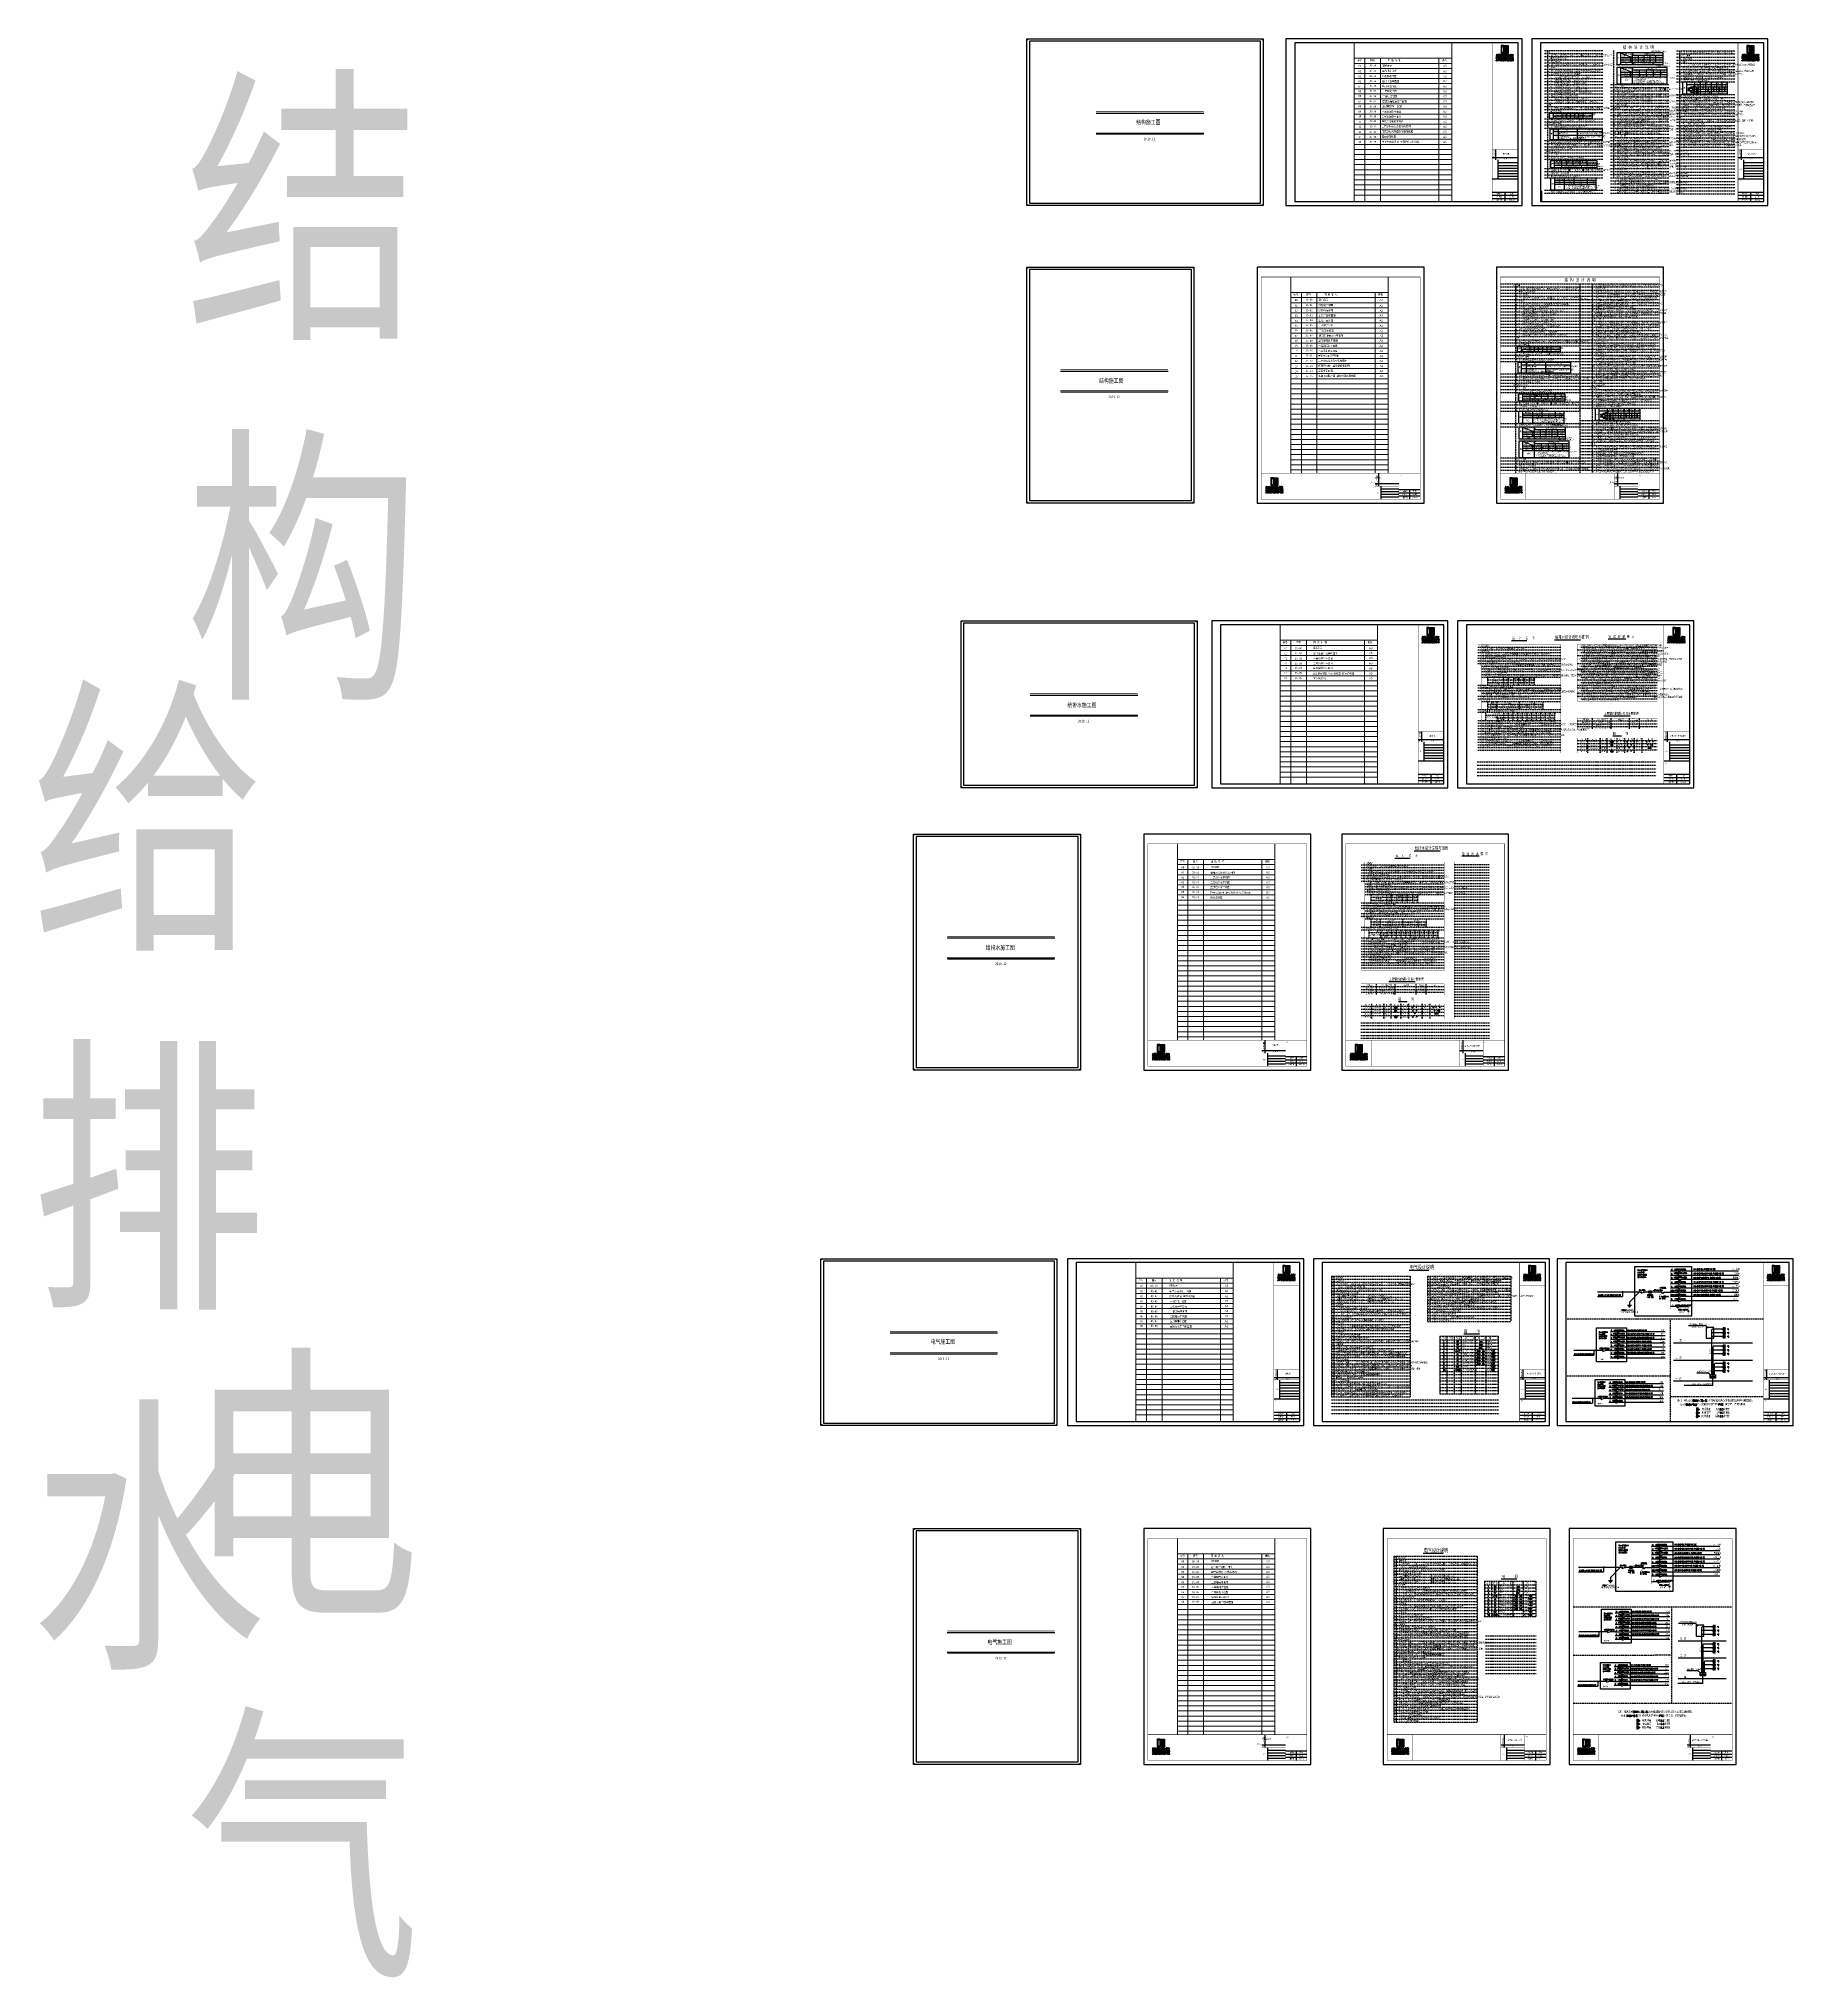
# Model space of a CAD drawing. Header units: millimetres. Extents: x -807114 to 42513, y -468455 to -61603.
# Drawn here: x -807114 to -536109, y -468455 to -168930 of the extents above; entities that cross this region are included whole.
import ezdxf
from ezdxf.enums import TextEntityAlignment as Align

# ---------------------------------------------------------------- set-up
doc = ezdxf.new("R2010")
doc.units = ezdxf.units.MM
doc.header["$LTSCALE"] = 1000
doc.linetypes.add('DASH', pattern=[0.35, 0.25, -0.1])
for name, color, linetype in [('1-剖面钢筋', 30, 'Continuous'), ('2-OTHER', 7, 'Continuous'), ('_建筑条件', 7, 'Continuous'), ('_汉字', 7, 'Continuous'), ('AXIS', 3, 'Continuous'), ('DIM-照明', 7, 'Continuous'), ('DIM_IDEN', 3, 'Continuous'), ('ELEMENT', 3, 'Continuous'), ('EQUIP-动力', 3, 'Continuous'), ('EQUIP-照明', 3, 'Continuous'), ('EQUIP-箱柜', 3, 'Continuous'), ('EQUIP-通讯', 3, 'Continuous'), ('FF', 7, 'Continuous'), ('HZ', 7, 'Continuous'), ('lamp', 7, 'Continuous'), ('P_LS_GJ', 7, 'Continuous'), ('PIPE-污水', 2, 'DASH'), ('PIPE-给水', 3, 'Continuous'), ('PIPE-雨水', 4, 'DASH'), ('PUB_DIM', 3, 'Continuous'), ('PUB_TEXT', 3, 'Continuous'), ('PUB_TITLE', 4, 'Continuous'), ('SD', 7, 'Continuous'), ('TEL_TEXT', 7, 'Continuous'), ('TH_WIRE', 4, 'Continuous'), ('TK', 7, 'Continuous'), ('WIRE', 230, 'Continuous'), ('WIRE-照明', 230, 'Continuous'), ('WRSOCK', 2, 'Continuous'), ('YH图签', 7, 'Continuous'), ('建-文字', 7, 'Continuous'), ('文字', 30, 'Continuous'), ('标注', 7, 'Continuous'), ('标注1', 7, 'Continuous'), ('装饰天花', 3, 'Continuous')]:
    doc.layers.add(name, color=color, linetype=linetype)
doc.styles.add('_HZK', font='txt.shx', dxfattribs={"width": 0.8, "bigfont": 'HZK.shx'})
doc.styles.add('_HZTXT', font='txt', dxfattribs={"bigfont": 'HZTXT'})
doc.styles.add('_SIMPLEX', font='txt.shx', dxfattribs={"width": 0.8, "bigfont": 'hztxt.shx'})
doc.styles.add('_TCH_LABEL', font='COMPLEX', dxfattribs={"bigfont": 'GBCBIG'})
doc.styles.add('_TEL_DIM', font='SIMPLEX', dxfattribs={"width": 0.8, "height": 3.5, "bigfont": 'HZTXT'})
doc.styles.add('DIM_FONT', font='tssdeng.shx', dxfattribs={"width": 0.7, "bigfont": 'tssdchn.shx'})
doc.styles.add('HZ', font='', dxfattribs={"width": 0.8})
doc.styles.add('HZ_SIMPLEX', font='SIMPLEX.shx', dxfattribs={"width": 0.7, "bigfont": 'hztxt.shx'})
doc.styles.add('HZDX', font='simplex.shx', dxfattribs={"width": 0.7, "bigfont": 'HZTXT.SHX'})
doc.styles.add('HZTXT', font='MONOTXT', dxfattribs={"width": 0.7, "height": 450, "bigfont": 'HZTXT'})
doc.styles.add('LL', font='tssdeng.shx', dxfattribs={"width": 0.7, "height": 5, "bigfont": 'tssdchn.shx'})
doc.styles.add('SIMPLEX', font='SIMPLEX.SHX')
doc.styles.add('style2', font='', dxfattribs={"width": 0.8, "height": 250})
doc.styles.add('TEXT', font='gbeitc.shx', dxfattribs={"width": 0.85, "bigfont": 'hztxt.shx'})
doc.styles.add('TSSD_Rein', font='Tssdeng.shx', dxfattribs={"width": 0.7, "bigfont": 'hztxt.shx'})
doc.styles.add('uni-黑体', font='simhei.ttf')
doc.styles.add('ZDBOX', font='simsun.ttc', dxfattribs={"width": 0.7})
doc.styles.add('宋体', font='simsun.ttc', dxfattribs={"width": 0.8})
doc.styles.add('黑体', font='', dxfattribs={"width": 0.85})
doc.styles.get('HZ').set_extended_font_data('NSimSun')
doc.styles.get('style2').set_extended_font_data('SimSun')
doc.styles.get('黑体').set_extended_font_data('SimHei')
doc.dimstyles.new('DIMN50', dxfattribs={"dimscale": 0.5, "dimtxt": 300, "dimasz": 100, "dimexe": 250, "dimexo": 300, "dimgap": 150, "dimtad": 1, "dimdec": 0, "dimzin": 0, "dimdsep": 46, "dimtxsty": 'DIM_FONT', "dimblk": 'ARCHTICK', "dimcen": 0.09, "dimclrt": 7, "dimazin": 2, "dimtfac": 1, "dimtdec": 0, "dimtix": 1, "dimtmove": 2, "dimatfit": 3, "dimfxl": 1, "dimtolj": 1, "dimtzin": 0, "dimarcsym": 0})

# ---------------------------------------------------------------- blocks, each defined once
blk = doc.blocks.new('rdfhdghkyouy')
h = blk.add_hatch(color=1)
h.dxf.hatch_style = 1
h.paths.add_polyline_path([(2159972, 406812), (2159998, 406812), (2159998, 406827), (2159956, 406827), (2159956, 406688), (2160061, 406688), (2160061, 406703), (2159972, 406703)])
h = blk.add_hatch(color=1)
h.dxf.hatch_style = 1
h.paths.add_polyline_path([(2160036, 406712), (2160052, 406712), (2160052, 406812), (2160068, 406812), (2160068, 406688), (2160083, 406688), (2160083, 406827), (2160005, 406827), (2160005, 406712), (2160021, 406712), (2160021, 406812), (2160036, 406812)])
h = blk.add_hatch(color=256)
h.dxf.hatch_style = 1
h.paths.add_polyline_path([(2159876, 406565, -0.864465), (2159868, 406565), (2159864, 406561, 0.640771), (2159882, 406563), (2159882, 406586), (2159876, 406586)])
h = blk.add_hatch(color=256)
h.dxf.hatch_style = 1
h.paths.add_polyline_path([(2159890, 406639), (2159890, 406651), (2159897, 406651), (2159897, 406660), (2159882, 406660, 0.075426), (2159885, 406668, 0.02828), (2159876, 406670, -0.101092), (2159867, 406645, 0.098123), (2159875, 406641, 0.05359), (2159879, 406651, -0.000618), (2159881, 406651), (2159881, 406639), (2159868, 406639), (2159868, 406629), (2159880, 406629, -0.17747), (2159865, 406602), (2159872, 406594, 0.125187), (2159885, 406612, -0.632942), (2159886, 406612, 0.035284), (2159893, 406603, 0.043167), (2159899, 406609), (2159899, 406611, -0.026646), (2159889, 406624, 0.19173), (2159889, 406629), (2159898, 406629), (2159898, 406639)])
h = blk.add_hatch(color=256)
h.dxf.hatch_style = 1
h.paths.add_polyline_path([(2159912, 406566), (2159912, 406586), (2159906, 406586), (2159906, 406567, -1.009966), (2159895, 406567), (2159895, 406586), (2159890, 406586), (2159890, 406568, 0.977216)])
h = blk.add_hatch(color=256)
h.dxf.hatch_style = 1
h.paths.add_polyline_path([(2159899, 406596), (2159941, 406596), (2159941, 406607), (2159910, 406607), (2159910, 406617), (2159938, 406617), (2159938, 406649), (2159910, 406649), (2159910, 406657), (2159939, 406657), (2159939, 406667), (2159899, 406667)])
h.paths.add_polyline_path([(2159910, 406638), (2159927, 406638), (2159927, 406627), (2159910, 406627)], flags=16)
h = blk.add_hatch(color=256)
h.dxf.hatch_style = 1
h.paths.add_polyline_path([(2159932, 406567), (2159926, 406586), (2159920, 406586), (2159920, 406557), (2159925, 406557), (2159925, 406576), (2159926, 406576), (2159931, 406560), (2159935, 406560), (2159941, 406578), (2159941, 406578), (2159941, 406557), (2159947, 406557), (2159947, 406586), (2159940, 406586), (2159934, 406567)])
h = blk.add_hatch(color=256)
h.dxf.hatch_style = 1
h.paths.add_polyline_path([(2159988, 406632), (2159988, 406635), (2160013, 406635), (2160013, 406641), (2159988, 406641), (2159988, 406644), (2160013, 406644), (2160013, 406667), (2159953, 406667), (2159953, 406644), (2159979, 406644), (2159979, 406641), (2159953, 406641), (2159953, 406635), (2159979, 406635), (2159979, 406632), (2159948, 406632), (2159947, 406626), (2159955, 406626), (2159947, 406617), (2159954, 406611), (2159956, 406613), (2159956, 406608), (2159979, 406608), (2159979, 406604), (2159948, 406604), (2159948, 406597), (2160018, 406597), (2160018, 406604), (2159988, 406604), (2159988, 406608), (2160011, 406608), (2160011, 406614), (2159988, 406614), (2159988, 406619), (2159978, 406619), (2159976, 406626), (2159991, 406626), (2159987, 406623), (2159992, 406616), (2159998, 406620), (2159995, 406626), (2160007, 406626), (2160004, 406622), (2160013, 406612), (2160019, 406618), (2160012, 406626), (2160019, 406626), (2160019, 406632)])
h.paths.add_polyline_path([(2159974, 406626), (2159968, 406624), (2159971, 406615), (2159978, 406618), (2159979, 406618), (2159979, 406614), (2159957, 406614), (2159957, 406615), (2159963, 406622), (2159959, 406626)], flags=16)
h.paths.add_polyline_path([(2159988, 406651), (2159988, 406660), (2159996, 406660), (2159996, 406659), (2159990, 406654), (2159993, 406651), (2159993, 406651)], flags=16)
h.paths.add_polyline_path([(2159979, 406651), (2159973, 406651), (2159973, 406652), (2159977, 406655), (2159971, 406660), (2159971, 406660), (2159979, 406660)], flags=16)
h.paths.add_polyline_path([(2159998, 406651), (2159998, 406652), (2160003, 406656), (2159999, 406659), (2159999, 406660), (2160004, 406660), (2160004, 406651)], flags=16)
h.paths.add_polyline_path([(2159969, 406651), (2159962, 406651), (2159962, 406660), (2159967, 406660), (2159967, 406659), (2159964, 406657), (2159969, 406652)], flags=16)
h = blk.add_hatch(color=256)
h.dxf.hatch_style = 1
h.paths.add_polyline_path([(2159964, 406556), (2159969, 406556, 0.298348), (2159979, 406566), (2159979, 406577, 0.364292), (2159968, 406587), (2159964, 406587, 0.350695), (2159954, 406577), (2159954, 406566, 0.26696)])
h.paths.add_polyline_path([(2159959, 406568), (2159959, 406576, -0.250076), (2159964, 406582), (2159968, 406582, -0.285743), (2159973, 406576), (2159973, 406568, -0.285743), (2159968, 406562), (2159964, 406562, -0.250076)], flags=16)
h = blk.add_hatch(color=256)
h.dxf.hatch_style = 1
h.paths.add_polyline_path([(2160002, 406572), (2160002, 406574, 0.826888), (2159997, 406587), (2159986, 406587), (2159986, 406557), (2159997, 406557, 0.912972)])
h.paths.add_polyline_path([(2160000, 406561), (2159991, 406561), (2159991, 406570), (2160000, 406570, -0.432832)], flags=16)
h.paths.add_polyline_path([(2159999, 406575), (2159991, 406575), (2159991, 406582), (2159999, 406582, -0.583472)], flags=16)
h = blk.add_hatch(color=256)
h.dxf.hatch_style = 1
h.paths.add_polyline_path([(2160029, 406557, 0.366868), (2160036, 406567), (2160036, 406586), (2160030, 406586), (2160030, 406567, -0.36078), (2160028, 406562, -0.268116), (2160022, 406562, -0.217237), (2160019, 406567), (2160019, 406586), (2160013, 406586), (2160013, 406568, 0.336908), (2160021, 406557, 0.089531)])
h = blk.add_hatch(color=256)
h.dxf.hatch_style = 1
h.paths.add_polyline_path([(2160048, 406632), (2160048, 406642), (2160036, 406642), (2160036, 406643), (2160048, 406656), (2160048, 406665), (2160027, 406665), (2160027, 406657), (2160038, 406657), (2160038, 406656), (2160026, 406643), (2160026, 406635), (2160040, 406635), (2160040, 406632, -0.094714), (2160037, 406623, -0.697354), (2160036, 406623, 0.000076), (2160031, 406632), (2160025, 406629, 0.101136), (2160032, 406614, -0.613145), (2160031, 406612, -0.034324), (2160022, 406602, 0.063835), (2160029, 406595, 0.053493), (2160037, 406605, -0.6157), (2160039, 406605, 0.207786), (2160061, 406597), (2160094, 406597, 0.26103), (2160097, 406605), (2160057, 406605, -0.163358), (2160043, 406612, -0.39359), (2160042, 406615, 0.079801)])
h = blk.add_hatch(color=256)
h.dxf.hatch_style = 1
h.paths.add_polyline_path([(2160049, 406586), (2160044, 406586), (2160044, 406557), (2160049, 406557)])
h = blk.add_hatch(color=256)
h.dxf.hatch_style = 1
h.paths.add_polyline_path([(2160073, 406632), (2160073, 406635), (2160091, 406635), (2160091, 406646), (2160096, 406646), (2160096, 406653), (2160091, 406653), (2160091, 406665), (2160074, 406665), (2160074, 406669), (2160066, 406669), (2160066, 406665), (2160052, 406665), (2160052, 406658), (2160066, 406658), (2160066, 406653), (2160049, 406653), (2160049, 406646), (2160066, 406646), (2160066, 406643), (2160052, 406643), (2160052, 406636), (2160066, 406636), (2160066, 406632), (2160052, 406632), (2160052, 406624), (2160066, 406624), (2160066, 406620), (2160047, 406620), (2160047, 406613), (2160066, 406613), (2160066, 406608), (2160073, 406608), (2160073, 406613), (2160094, 406613), (2160094, 406620), (2160073, 406620), (2160073, 406624), (2160091, 406624), (2160091, 406632)])
h.paths.add_polyline_path([(2160073, 406643), (2160073, 406646), (2160083, 406646), (2160083, 406643)], flags=16)
h.paths.add_polyline_path([(2160073, 406653), (2160073, 406658), (2160083, 406658), (2160083, 406653)], flags=16)
h = blk.add_hatch(color=256)
h.dxf.hatch_style = 1
h.paths.add_polyline_path([(2160063, 406562), (2160063, 406587), (2160058, 406587), (2160058, 406557), (2160075, 406557), (2160075, 406562)])
h = blk.add_hatch(color=256)
h.dxf.hatch_style = 1
h.paths.add_polyline_path([(2160092, 406557, 0.327653), (2160104, 406566, 0.052451), (2160104, 406577, 0.343572), (2160092, 406586), (2160082, 406586), (2160082, 406557)])
h.paths.add_polyline_path([(2160087, 406562), (2160087, 406582), (2160093, 406582, -0.193939), (2160099, 406575, -0.007348), (2160099, 406568, -0.192736), (2160094, 406562)], flags=16)
h = blk.add_hatch(color=256)
h.dxf.hatch_style = 1
h.paths.add_polyline_path([(2160122, 406634), (2160129, 406634), (2160129, 406643), (2160106, 406643), (2160106, 406634), (2160113, 406634), (2160113, 406614, -0.0265), (2160103, 406612, 0.097106), (2160103, 406602, -0.005713), (2160129, 406607, 0.05), (2160129, 406617, 0.024926), (2160123, 406615, -0.515318), (2160122, 406616)])
h.paths.add_polyline_path([(2160164, 406643), (2160133, 406643), (2160133, 406615, -0.1854), (2160122, 406599, 0.144295), (2160130, 406593, 0.244594), (2160143, 406616), (2160143, 406622), (2160144, 406622), (2160150, 406611), (2160154, 406616), (2160155, 406616), (2160155, 406603, 0.365184), (2160160, 406596), (2160171, 406596, 0.348371), (2160177, 406605), (2160177, 406613, 0.011482), (2160169, 406616), (2160169, 406612), (2160168, 406612), (2160168, 406606, -0.574481), (2160164, 406607)])
h.paths.add_polyline_path([(2160143, 406634), (2160155, 406634), (2160155, 406620), (2160154, 406620), (2160148, 406629), (2160144, 406626), (2160143, 406626)], flags=16)
h.paths.add_polyline_path([(2160175, 406664), (2160153, 406664, 0.07162), (2160155, 406669, 0.023398), (2160145, 406670, -0.080777), (2160141, 406659), (2160140, 406659), (2160140, 406664), (2160123, 406664, 0.117099), (2160125, 406669, -0.03015), (2160115, 406671, -0.103994), (2160103, 406650, 0.130817), (2160110, 406644, 0.122166), (2160117, 406654), (2160120, 406654, 0.044245), (2160123, 406645, 0.137588), (2160132, 406648, -0.103032), (2160129, 406654), (2160138, 406654), (2160138, 406653, -0.005915), (2160135, 406649, 0.08158), (2160144, 406646, 0.192586), (2160148, 406654), (2160153, 406654, 0.071285), (2160157, 406645, 0.167739), (2160165, 406647, -0.147898), (2160162, 406654), (2160175, 406654)])
h = blk.add_hatch(color=256)
h.dxf.hatch_style = 1
h.paths.add_polyline_path([(2160111, 406557), (2160116, 406557), (2160116, 406586), (2160111, 406586)])
h = blk.add_hatch(color=256)
h.dxf.hatch_style = 1
h.paths.add_polyline_path([(2160142, 406566), (2160141, 406566), (2160131, 406586), (2160125, 406586), (2160125, 406557), (2160130, 406557), (2160130, 406578), (2160131, 406578), (2160142, 406557), (2160147, 406557), (2160147, 406586), (2160142, 406586)])
h = blk.add_hatch(color=256)
h.dxf.hatch_style = 1
h.paths.add_polyline_path([(2160176, 406560), (2160176, 406573), (2160167, 406573), (2160167, 406569), (2160172, 406569), (2160172, 406561, -0.413609), (2160160, 406568), (2160160, 406576, -0.631574), (2160173, 406580), (2160176, 406584, 0.61009), (2160154, 406576), (2160154, 406567, 0.585231)])
for p, q in [((2159865, 406602), (2159872, 406594)), ((2159955, 406626), (2159947, 406617)), ((2159957, 406615), (2159963, 406622)), ((2159999, 406575), (2159991, 406575)), ((2160000, 406570), (2159991, 406570)), ((2160113, 406634), (2160113, 406614)), ((2160122, 406634), (2160122, 406616)), ((2160125, 406557), (2160125, 406586)), ((2160133, 406615), (2160133, 406643)), ((2160147, 406586), (2160147, 406557)), ((2160164, 406643), (2160164, 406607))]:
    blk.add_line(p, q)
for points in [[(2160061, 406688), (2160061, 406703), (2159972, 406703), (2159972, 406812), (2159998, 406812), (2159998, 406827), (2159956, 406827), (2159956, 406688), (2160060, 406688)], [(2160083, 406688), (2160068, 406688), (2160068, 406812), (2160052, 406812), (2160052, 406712), (2160036, 406712), (2160036, 406812), (2160021, 406812), (2160021, 406712), (2160005, 406712), (2160005, 406827), (2160083, 406827), (2160083, 406688)]]:
    blk.add_lwpolyline(points)
for points in [[(2159882, 406586), (2159876, 406586), (2159876, 406565, -0.864465), (2159868, 406565), (2159864, 406561, 0.640771), (2159882, 406563)], [(2159889, 406624, 0.19173), (2159889, 406629), (2159898, 406629), (2159898, 406639), (2159890, 406639), (2159890, 406651), (2159897, 406651), (2159897, 406660), (2159882, 406660, 0.075426), (2159885, 406668, 0.02828), (2159876, 406670, -0.101092), (2159867, 406645, 0.098123), (2159875, 406641, 0.05359), (2159879, 406651, -0.000618), (2159881, 406651), (2159881, 406639), (2159868, 406639), (2159868, 406629), (2159880, 406629, -0.17747), (2159865, 406602), (2159872, 406594, 0.125187), (2159885, 406612, -0.632942), (2159886, 406612, 0.035284), (2159893, 406603, 0.043167), (2159899, 406609), (2159899, 406611, -0.026646)], [(2159895, 406567), (2159895, 406586), (2159890, 406586), (2159890, 406568, 0.977216), (2159912, 406566), (2159912, 406586), (2159906, 406586), (2159906, 406567, -0.98776)], [(2159979, 406566), (2159979, 406577, 0.364292), (2159968, 406587), (2159964, 406587, 0.350695), (2159954, 406577), (2159954, 406566, 0.26696), (2159964, 406556), (2159969, 406556, 0.298348)], [(2159959, 406568), (2159959, 406576, -0.250076), (2159964, 406582), (2159968, 406582, -0.285743), (2159973, 406576), (2159973, 406568, -0.285743), (2159968, 406562), (2159964, 406562, -0.250076)], [(2160002, 406572), (2160002, 406574, 0.826888), (2159997, 406587), (2159986, 406587), (2159986, 406557), (2159997, 406557, 0.912972)], [(2159999, 406575), (2159991, 406575), (2159991, 406582), (2159999, 406582, -0.583472)], [(2160000, 406561), (2159991, 406561), (2159991, 406570), (2160000, 406570, -0.432832)], [(2160036, 406567), (2160036, 406586), (2160030, 406586), (2160030, 406567, -0.36078), (2160028, 406562, -0.268116), (2160022, 406562, -0.217237), (2160019, 406567), (2160019, 406586), (2160013, 406586), (2160013, 406568, 0.336908), (2160021, 406557, 0.089531), (2160029, 406557, 0.366868)], [(2160048, 406632), (2160048, 406642), (2160036, 406642), (2160036, 406643), (2160048, 406656), (2160048, 406665), (2160027, 406665), (2160027, 406657), (2160038, 406657), (2160038, 406656), (2160026, 406643), (2160026, 406635), (2160040, 406635), (2160040, 406632, -0.094714), (2160037, 406623, -0.697358), (2160036, 406623, 0.000076), (2160031, 406632), (2160025, 406629, 0.101136), (2160032, 406614, -0.613145), (2160031, 406612, -0.034324), (2160022, 406602, 0.063835), (2160029, 406595, 0.053493), (2160037, 406605, -0.6157), (2160039, 406605, 0.207786), (2160061, 406597), (2160094, 406597, 0.26103), (2160097, 406605), (2160057, 406605, -0.163358), (2160043, 406612, -0.335218), (2160042, 406614, 0.081667)], [(2160104, 406566, 0.052451), (2160104, 406577, 0.343572), (2160092, 406586), (2160082, 406586), (2160082, 406557), (2160092, 406557, 0.327653)], [(2160087, 406582), (2160093, 406582, -0.193939), (2160099, 406575, -0.007348), (2160099, 406568, -0.192736), (2160094, 406562), (2160087, 406562)], [(2160129, 406643), (2160106, 406643), (2160106, 406634), (2160113, 406634), (2160113, 406614, -0.0265), (2160103, 406612, 0.097106), (2160103, 406602, -0.005713), (2160129, 406607, 0.05), (2160129, 406617, 0.024926), (2160123, 406615, -0.515318), (2160122, 406616), (2160122, 406634), (2160129, 406634)], [(2160175, 406664), (2160153, 406664, 0.07162), (2160155, 406669, 0.023398), (2160145, 406670, -0.080777), (2160141, 406659), (2160140, 406659), (2160140, 406664), (2160123, 406664, 0.117099), (2160125, 406669, -0.03015), (2160115, 406671, -0.103994), (2160103, 406650, 0.130817), (2160110, 406644, 0.122166), (2160117, 406654), (2160120, 406654, 0.044245), (2160123, 406645, 0.137588), (2160132, 406648, -0.103032), (2160129, 406654), (2160138, 406654), (2160138, 406653, -0.005915), (2160135, 406649, 0.08158), (2160144, 406646, 0.192586), (2160148, 406654), (2160153, 406654, 0.071285), (2160157, 406645, 0.167739), (2160165, 406647, -0.147898), (2160162, 406654), (2160175, 406654)], [(2160143, 406622), (2160144, 406622), (2160150, 406611), (2160154, 406616), (2160155, 406616), (2160155, 406603, 0.365184), (2160160, 406596), (2160171, 406596, 0.348371), (2160177, 406605), (2160177, 406613, 0.011482), (2160169, 406616), (2160169, 406612), (2160168, 406612), (2160168, 406606, -0.574481), (2160164, 406607), (2160164, 406643), (2160133, 406643), (2160133, 406615, -0.1854), (2160122, 406599, 0.144295), (2160130, 406593, 0.244594), (2160143, 406616)], [(2160160, 406568), (2160160, 406576, -0.631574), (2160173, 406580), (2160176, 406584, 0.61009), (2160154, 406576), (2160154, 406567, 0.585231), (2160176, 406560), (2160176, 406573), (2160167, 406573), (2160167, 406569), (2160172, 406569), (2160172, 406561, -0.413609)]]:
    blk.add_lwpolyline(points, format="xyb", close=True)
for points in [[(2159939, 406657), (2159939, 406667), (2159899, 406667), (2159899, 406596), (2159941, 406596), (2159941, 406607), (2159910, 406607), (2159910, 406617), (2159938, 406617), (2159938, 406649), (2159910, 406649), (2159910, 406657)], [(2159938, 406649), (2159910, 406649), (2159910, 406657), (2159939, 406657), (2159939, 406667), (2159899, 406667), (2159899, 406596), (2159941, 406596), (2159941, 406607), (2159910, 406607), (2159910, 406617), (2159938, 406617)], [(2159910, 406638), (2159927, 406638), (2159927, 406627), (2159910, 406627)], [(2159910, 406627), (2159910, 406638), (2159927, 406638), (2159927, 406627)], [(2159925, 406576), (2159926, 406576), (2159931, 406560), (2159935, 406560), (2159941, 406578), (2159941, 406578), (2159941, 406557), (2159947, 406557), (2159947, 406586), (2159940, 406586), (2159934, 406567), (2159932, 406567), (2159926, 406586), (2159920, 406586), (2159920, 406557), (2159925, 406557)], [(2160011, 406614), (2159988, 406614), (2159988, 406619), (2159978, 406619), (2159976, 406626), (2159991, 406626), (2159987, 406623), (2159992, 406616), (2159998, 406620), (2159995, 406626), (2160007, 406626), (2160004, 406622), (2160013, 406612), (2160019, 406618), (2160012, 406626), (2160019, 406626), (2160019, 406632), (2159988, 406632), (2159988, 406635), (2160013, 406635), (2160013, 406641), (2159988, 406641), (2159988, 406644), (2160013, 406644), (2160013, 406667), (2159953, 406667), (2159953, 406644), (2159979, 406644), (2159979, 406641), (2159953, 406641), (2159953, 406635), (2159979, 406635), (2159979, 406632), (2159948, 406632), (2159947, 406626), (2159955, 406626), (2159947, 406617), (2159954, 406611), (2159956, 406613), (2159956, 406608), (2159979, 406608), (2159979, 406604), (2159948, 406604), (2159948, 406597), (2160018, 406597), (2160018, 406604), (2159988, 406604), (2159988, 406608), (2160011, 406608)], [(2159979, 406614), (2159957, 406614), (2159957, 406615), (2159963, 406622), (2159959, 406626), (2159974, 406626), (2159968, 406624), (2159971, 406615), (2159978, 406618), (2159979, 406618)], [(2159969, 406651), (2159962, 406651), (2159962, 406660), (2159967, 406660), (2159967, 406659), (2159964, 406657), (2159969, 406652)], [(2159979, 406651), (2159973, 406651), (2159973, 406652), (2159977, 406655), (2159971, 406660), (2159971, 406660), (2159979, 406660)], [(2159988, 406651), (2159988, 406660), (2159996, 406660), (2159996, 406659), (2159990, 406654), (2159993, 406651), (2159993, 406651)], [(2159998, 406651), (2159998, 406652), (2160003, 406656), (2159999, 406659), (2159999, 406660), (2160004, 406660), (2160004, 406651)], [(2160044, 406586), (2160049, 406586), (2160049, 406557), (2160044, 406557)], [(2160049, 406586), (2160044, 406586), (2160044, 406557), (2160049, 406557)], [(2160091, 406646), (2160096, 406646), (2160096, 406653), (2160091, 406653), (2160091, 406665), (2160074, 406665), (2160074, 406669), (2160066, 406669), (2160066, 406665), (2160052, 406665), (2160052, 406658), (2160066, 406658), (2160066, 406653), (2160049, 406653), (2160049, 406646), (2160066, 406646), (2160066, 406643), (2160052, 406643), (2160052, 406636), (2160066, 406636), (2160066, 406632), (2160052, 406632), (2160052, 406624), (2160066, 406624), (2160066, 406620), (2160047, 406620), (2160047, 406613), (2160066, 406613), (2160066, 406608), (2160073, 406608), (2160073, 406613), (2160094, 406613), (2160094, 406620), (2160073, 406620), (2160073, 406624), (2160091, 406624), (2160091, 406632), (2160073, 406632), (2160073, 406635), (2160091, 406635)], [(2160063, 406587), (2160058, 406587), (2160058, 406557), (2160075, 406557), (2160075, 406562), (2160063, 406562)], [(2160073, 406658), (2160083, 406658), (2160083, 406653), (2160073, 406653)], [(2160073, 406653), (2160073, 406658), (2160083, 406658), (2160083, 406653)], [(2160073, 406646), (2160083, 406646), (2160083, 406643), (2160073, 406643)], [(2160073, 406643), (2160073, 406646), (2160083, 406646), (2160083, 406643)], [(2160111, 406586), (2160116, 406586), (2160116, 406557), (2160111, 406557)], [(2160116, 406586), (2160111, 406586), (2160111, 406557), (2160116, 406557)], [(2160130, 406578), (2160131, 406578), (2160142, 406557), (2160147, 406557), (2160147, 406586), (2160142, 406586), (2160142, 406566), (2160141, 406566), (2160131, 406586), (2160125, 406586), (2160125, 406557), (2160130, 406557)], [(2160143, 406626), (2160143, 406634), (2160155, 406634), (2160155, 406620), (2160154, 406620), (2160148, 406629), (2160144, 406626)]]:
    blk.add_lwpolyline(points, close=True)
for centre, radius, start, end in [((2159835, 406637), 46, 310.1249, 350.379), ((2159843, 406628), 44.4, 310.8521, 339.4229), ((2160059, 406627), 29.5, 227.33, 274.283)]:
    blk.add_arc(centre, radius, start, end)
blk = doc.blocks.new('A$C23C51293')
for p, q in [((51900, 12125), (58400, 12125)), ((52800, 11500), (52800, 14125))]:
    blk.add_line(p, q)
at = {"const_width": 50}
for points in [[(51900, 35319), (58400, 35319)], [(51900, 14125), (58400, 14125)], [(51900, 11500), (58400, 11500)], [(51900, 6722), (58400, 6722)]]:
    blk.add_lwpolyline(points, dxfattribs=at)
at = {"layer": 'PUB_TITLE'}
for p, q in [((51900, 3400), (58400, 3400)), ((51900, 2600), (58400, 2600)), ((51900, 1800), (58400, 1800)), ((55150, 1000), (55150, 3400))]:
    blk.add_line(p, q, dxfattribs=at)
for points in [[(0, 0), (59400, 0), (59400, 42000), (0, 42000)], [(2191, 1000), (58400, 1000), (58400, 41000), (2191, 41000)]]:
    blk.add_lwpolyline(points, close=True, dxfattribs=at)
at = {"layer": 'PUB_TITLE', "const_width": 100}
blk.add_lwpolyline([(2191, 1000), (58400, 1000), (58400, 41000), (2191, 41000)], close=True, dxfattribs=at)
blk.add_lwpolyline([(51900, 1000), (51900, 41000)], dxfattribs=at)
at = {"layer": 'PUB_TITLE'}
blk.add_lwpolyline([(51900, 6722), (58400, 6722)], dxfattribs=at)
for points in [[(53314, 11500), (53314, 11500), (53314, 6752), (53314, 6752)], [(53314, 10817), (53314, 10817), (57102, 10817), (58400, 10817)], [(53314, 10135), (53314, 10135), (57102, 10135), (58400, 10135)], [(53314, 9452), (53314, 9452), (57102, 9452), (58400, 9452)], [(53314, 8770), (53314, 8770), (57102, 8770), (58400, 8770)], [(53314, 8087), (53314, 8087), (57102, 8087), (58400, 8087)], [(53314, 7405), (53314, 7405), (57102, 7405), (58400, 7405)]]:
    blk.add_open_spline(points, degree=3, dxfattribs=at)
at = {"xscale": 14.14285714285714, "yscale": 14.14285714285714, "zscale": 14.14285714285714}
blk.add_blockref('rdfhdghkyouy', (-30493832, -5713404), dxfattribs=at)
at = {"style": 'ZDBOX', "width": 0.8}
for s, height, p in [('图号', 300, (52371, 11822)), ('称', 300, (52377, 12441)), ('纸', 300, (52377, 13338)), ('名', 300, (52377, 12901)), ('图', 300, (52377, 13790)), ('备注：', 200, (52591, 6207))]:
    blk.add_text(s, height=height, dxfattribs=at).set_placement(p, align=Align.MIDDLE)
for s, p in [('设计阶段', (52932, 2063)), ('出图日期', (52932, 1263)), ('当前版本', (52932, 2863)), ('2019.12', (56108, 1276)), ('施工图', (56186, 2076)), ('第1版', (56343, 2876))]:
    blk.add_text(s, height=300, dxfattribs=at).set_placement(p)
at = {"layer": 'PUB_TEXT', "color": 8, "style": '宋体', "width": 0.7}
blk.add_text('REVISION', height=127.1, dxfattribs=at).set_placement((52328, 8911), align=Align.BOTTOM_LEFT)
at = {"layer": 'PUB_TEXT', "color": 8, "style": '宋体'}
blk.add_text('修改', height=127.1, dxfattribs=at).set_placement((52397, 9119))
blk = doc.blocks.new('_ArchTick')
at = {"color": 0, "linetype": 'ByBlock', "const_width": 0.15}
blk.add_lwpolyline([(-0.5, -0.5), (0.5, 0.5)], dxfattribs=at)
blk = doc.blocks.new('*D8202')
at = {"layer": 'Defpoints', "color": 0}
for p in [(-552277, -176572), (-551925, -176572), (-551925, -177000)]:
    blk.add_point(p, dxfattribs=at)
at = {"layer": 'PUB_DIM', "color": 0, "lineweight": -2}
for p, q in [((-552075, -176572), (-552402, -176572)), ((-552277, -177000), (-552277, -176572)), ((-552075, -177000), (-552402, -177000))]:
    blk.add_line(p, q, dxfattribs=at)
at = {"layer": 'PUB_DIM', "color": 0, "linetype": 'ByBlock', "lineweight": -2, "xscale": 50, "yscale": 50, "zscale": 50}
for p, rotation in [((-552277, -176572), 90), ((-552277, -177000), 270)]:
    blk.add_blockref('_ArchTick', p, dxfattribs=dict(at, rotation=rotation))
at = {"layer": 'PUB_DIM', "color": 7, "insert": (-552427, -176786), "char_height": 150, "attachment_point": 5, "rotation": 90, "style": 'DIM_FONT'}
blk.add_mtext('\\A1;h', dxfattribs=at)
blk = doc.blocks.new('G$CB05D023B')
for p, q in [((18203, 3008), (21854, 3008)), ((18755, 2624), (18755, 4604))]:
    blk.add_line(p, q)
at = {"const_width": 30.7}
for points in [[(4537, 4604), (4537, 614)], [(18194, 4604), (18194, 614)], [(21854, 4604), (21854, 614)], [(18203, 2624), (21854, 2624)]]:
    blk.add_lwpolyline(points, dxfattribs=at)
at = {"layer": 'PUB_TITLE'}
for p, q in [((21854, 2087), (25170, 2087)), ((21854, 1596), (25170, 1596)), ((21854, 1596), (25170, 1596)), ((21854, 1105), (25170, 1105)), ((23588, 614), (23588, 2087))]:
    blk.add_line(p, q, dxfattribs=at)
blk.add_lwpolyline([(0, 36466), (0, 0), (25784, 0), (25784, 36466)], close=True, dxfattribs=at)
at = {"layer": 'PUB_TITLE', "const_width": 61.4}
blk.add_lwpolyline([(614, 34931), (614, 614), (25170, 614), (25170, 34931)], close=True, dxfattribs=at)
blk.add_lwpolyline([(614, 4604), (25170, 4604)], dxfattribs=at)
at = {"layer": 'PUB_TITLE'}
blk.add_open_spline([(19071, 2624), (19071, 2624), (19071, 1470), (19071, 614)], degree=3, dxfattribs=at)
for points in [[(19071, 2205), (19071, 2205), (20385, 2205), (21181, 2205), (21181, 2205), (21630, 2205), (21854, 2205)], [(19071, 1786), (19071, 1786), (20385, 1786), (21181, 1786), (21181, 1786), (21630, 1786), (21854, 1786)], [(19071, 1367), (19071, 1367), (20385, 1367), (21181, 1367), (21181, 1367), (21630, 1367), (21854, 1367)], [(19071, 948), (19071, 948), (20385, 948), (21181, 948), (21181, 948), (21630, 948), (21854, 948)]]:
    blk.add_open_spline(points, degree=3, knots=[0, 0, 0, 0, 0.6140187, 0.6140187, 0.6140187, 673.6508898, 673.6508898, 673.6508898, 673.6508898], dxfattribs=at)
at = {"xscale": 8.682400419043766, "yscale": 8.682400419043766, "zscale": 8.682400419043766}
blk.add_blockref('rdfhdghkyouy', (-18751530, -3528316), dxfattribs=at)
at = {"style": 'ZDBOX', "width": 0.8}
for s, height, p in [('称', 184, (18496, 3334)), ('纸', 184, (18496, 3866)), ('名', 184, (18496, 3598)), ('图', 184, (18496, 4144)), ('备注：', 122.8, (22234, 4288)), ('图号', 184.2, (18492, 2822))]:
    blk.add_text(s, height=height, dxfattribs=at).set_placement(p, align=Align.MIDDLE)
for s, p in [('设计阶段', (22360, 1262)), ('出图日期', (22360, 771)), ('当前版本', (22360, 1753)), ('2019.12', (23941, 784)), ('施工图', (24000, 1275)), ('第1版', (24043, 1766))]:
    blk.add_text(s, height=184.2, dxfattribs=at).set_placement(p)
at = {"layer": 'PUB_TEXT', "color": 8, "style": '宋体', "width": 0.7}
blk.add_text('REVISION', height=78, dxfattribs=at).set_placement((18466, 1474), align=Align.BOTTOM_LEFT)
at = {"layer": 'PUB_TEXT', "color": 8, "style": '宋体'}
blk.add_text('修改', height=78, dxfattribs=at).set_placement((18508, 1602))
blk = doc.blocks.new('*D8205')
at = {"layer": 'Defpoints', "color": 0}
for p in [(-565780, -226963), (-565428, -226963), (-565428, -227390)]:
    blk.add_point(p, dxfattribs=at)
at = {"layer": 'PUB_DIM', "color": 0, "lineweight": -2}
for p, q in [((-565578, -226963), (-565905, -226963)), ((-565578, -227390), (-565905, -227390)), ((-565780, -227390), (-565780, -226963))]:
    blk.add_line(p, q, dxfattribs=at)
at = {"layer": 'PUB_DIM', "color": 0, "linetype": 'ByBlock', "lineweight": -2, "xscale": 50, "yscale": 50, "zscale": 50}
for p, rotation in [((-565780, -226963), 90), ((-565780, -227390), 270)]:
    blk.add_blockref('_ArchTick', p, dxfattribs=dict(at, rotation=rotation))
at = {"layer": 'PUB_DIM', "color": 7, "insert": (-565930, -227177), "char_height": 150, "attachment_point": 5, "rotation": 90, "style": 'DIM_FONT'}
blk.add_mtext('\\A1;h', dxfattribs=at)
blk = doc.blocks.new('PPPP')
at = {"layer": 'EQUIP-动力'}
h = blk.add_hatch(color=256, dxfattribs=at)
edge = h.paths.add_edge_path()
edge.add_line((-12365, 164817), (-12018, 164817))
edge.add_arc((-12191, 164769), 180, 15.43317, 164.56683)
for p, q in [((-12370, 164949), (-12010, 164949)), ((-12365, 164817), (-12018, 164817)), ((-12364, 164817), (-12017, 164817)), ((-12190, 165093), (-12190, 164817))]:
    blk.add_line(p, q, dxfattribs=at)
for centre, start, end in [((-12190, 164769), 0, 180), ((-12191, 164769), 15.43317, 164.56683)]:
    blk.add_arc(centre, 180, start, end, dxfattribs=at)
blk = doc.blocks.new('rrrr')
at = {"layer": 'EQUIP-照明'}
h = blk.add_hatch(color=256, dxfattribs=at)
edge = h.paths.add_edge_path()
edge.add_arc((-128876, 125039), 72, 0, 360)
for p, q in [((-128745, 125273), (-128869, 125059)), ((-128817, 125149), (-128752, 125111)), ((-128781, 125211), (-128716, 125174)), ((-128745, 125273), (-128680, 125236))]:
    blk.add_line(p, q, dxfattribs=at)
blk.add_circle((-128876, 125039), 72, dxfattribs=at)
blk = doc.blocks.new('LLLL')
at = {"layer": 'EQUIP-照明'}
h = blk.add_hatch(color=256, dxfattribs=at)
edge = h.paths.add_edge_path()
edge.add_arc((-15117, 164271), 72, 0, 360)
for q in [(-15090, 164321), (-14961, 164396)]:
    blk.add_line((-15025, 164433), q, dxfattribs=at)
blk.add_circle((-15117, 164271), 72, dxfattribs=at)
blk = doc.blocks.new('HHHH')
at = {"layer": 'EQUIP-照明'}
h = blk.add_hatch(color=256, dxfattribs=at)
edge = h.paths.add_edge_path()
edge.add_arc((-14597, 164713), 72, 0, 360)
for p, q in [((-14482, 164920), (-14570, 164768)), ((-14518, 164858), (-14453, 164820)), ((-14482, 164920), (-14417, 164883))]:
    blk.add_line(p, q, dxfattribs=at)
blk.add_circle((-14597, 164713), 72, dxfattribs=at)
blk = doc.blocks.new('DDDD')
at = {"layer": 'EQUIP-照明'}
blk.add_hatch(color=256, dxfattribs=at).paths.add_polyline_path([(-14227, 165525), (-14383, 165435, 0.5773503), (-14071, 165435)])
for p, q in [((-14407, 165525), (-14047, 165525)), ((-14383, 165615), (-14071, 165435)), ((-14071, 165615), (-14383, 165435))]:
    blk.add_line(p, q, dxfattribs=at)
blk.add_circle((-14227, 165525), 180, dxfattribs=at)
blk = doc.blocks.new('SSSS')
at = {"layer": 'EQUIP-照明'}
for p, q in [((-14919, 165525), (-14559, 165525)), ((-14583, 165615), (-14895, 165435)), ((-14895, 165615), (-14583, 165435))]:
    blk.add_line(p, q, dxfattribs=at)
blk.add_circle((-14739, 165525), 180, dxfattribs=at)
blk = doc.blocks.new('$equip$00001382')
for p, q in [((-0.5, 0.5), (-0.5, 1)), ((0.5, 0.5), (-0.5, 0.5)), ((0, 0.5), (0, 0)), ((0.5, 1), (0.5, 0.5))]:
    blk.add_line(p, q)
for p in [(-0.5, 1), (0, 0.5), (0, 0), (0.5, 1)]:
    blk.add_point(p)
at = {"style": '_TCH_LABEL', "flags": 8}
blk.add_attdef('$TEXT$', text='', height=0.4, dxfattribs=at).set_placement((0, 1), align=Align.MIDDLE_CENTER)
at = {"style": '_TCH_LABEL', "flags": 9}
blk.add_attdef('A', (0, 0), '', height=0.00002, dxfattribs=at)
blk = doc.blocks.new('$equip$00001674')
for p, q in [((-0.5, 0.5), (-0.5, 1)), ((0.5, 0.5), (-0.5, 0.5)), ((0, 0.5), (0, 0)), ((0.5, 1), (0.5, 0.5))]:
    blk.add_line(p, q)
for p in [(-0.5, 1), (-0.5, 0.5), (0, 0), (0.5, 1), (0.5, 0.5)]:
    blk.add_point(p)
at = {"style": '_TCH_LABEL', "flags": 8}
blk.add_attdef('$TEXT$', text='', height=0.4, dxfattribs=at).set_placement((0, 1), align=Align.MIDDLE_CENTER)
at = {"style": '_TCH_LABEL', "flags": 9}
blk.add_attdef('A', (0, 0), '', height=0.00002, dxfattribs=at)
blk = doc.blocks.new('$TelecSys$00000012')
blk.add_solid([(0, 0), (-1, 0.26), (-1, -0.26)])
blk = doc.blocks.new('M_M24')
for p, q in [((-0.25, -0.375), (0.25, -0.375)), ((-0.1875, -0.5), (0.1875, -0.5)), ((-0.0625, -0.625), (0.0625, -0.625))]:
    blk.add_line(p, q)
blk.add_lwpolyline([(0, 0), (0, -0.375)])
at = {"width": 0.8, "flags": 9}
blk.add_attdef('S', (0.25, -0.5), '', height=0.2, dxfattribs=at)
blk = doc.blocks.new('hhhh123')
at = {"layer": 'AXIS', "color": 0}
for p, q in [((70548, 12070), (70623, 12070)), ((70615, 12101), (70646, 11976)), ((70677, 11976), (70646, 11976)), ((70677, 11976), (70708, 12101)), ((70701, 12070), (70775, 12070))]:
    blk.add_line(p, q, dxfattribs=at)
for centre in [(70583, 12101), (70662, 11914), (70740, 12101)]:
    blk.add_circle(centre, 31.3, dxfattribs=at)
for centre, radius, start, end in [((70603, 11945), 223, 155.01492, 180.00001), ((70603, 11945), 223, 179.99999, 204.98508), ((70632, 11932), 254, 131.63355, 155.01494), ((70632, 11958), 254, 204.98506, 228.36645), ((70554, 11914), 142, 151.0888, 180), ((70554, 11914), 142, 180, 208.9112), ((70606, 11885), 202, 122.25981, 151.0888), ((70606, 11942), 202, 208.9112, 233.1301), ((70650, 11911), 282, 110.2132, 131.63355), ((70650, 11978), 282, 228.36645, 249.7868), ((70639, 11987), 258, 233.1301, 252.74206), ((70548, 11976), 93.8, 90, 122.25981), ((70662, 11879), 316, 90, 110.21318), ((70662, 12011), 316, 249.78682, 270), ((70662, 12058), 332, 252.74206, 270), ((70662, 11879), 316, 69.78682, 90), ((70662, 12058), 332, 270, 287.25794), ((70662, 12011), 316, 270, 290.21318), ((70684, 11987), 258, 287.25794, 306.8699), ((70673, 11911), 282, 48.36645, 69.7868), ((70673, 11978), 282, 290.2132, 311.63355), ((70775, 11976), 93.8, 56.09549, 90), ((70735, 11914), 168, 308.07586, 56.48961), ((70692, 11932), 254, 24.98506, 48.36645), ((70692, 11958), 254, 311.63355, 335.01494), ((70720, 11945), 223, 359.99999, 24.98508), ((70720, 11945), 223, 335.01492, 0.00001)]:
    blk.add_arc(centre, radius, start, end, dxfattribs=at)
blk.add_point((70662, 11695), dxfattribs=at)
blk = doc.blocks.new('jjjj123')
at = {"layer": 'AXIS', "color": 0}
blk.add_line((71567, 12571), (71567, 12527), dxfattribs=at)
at = {"layer": 'AXIS', "color": 0, "const_width": 1.65}
for points in [[(71848, 12637, 0.9789497), (71545, 12637, 0.9789497)], [(71546, 12299, 0.4621922), (71600, 12235, 0.4621922)], [(71825, 12636, 0.9789497), (71567, 12636, 0.9789497)], [(71578, 12581, 0.4142136), (71567, 12571, 0.4142136)], [(71567, 12291, 0.4142136), (71600, 12258, 0.4142136)], [(71793, 12235, 0.4621922), (71847, 12299, 0.4621922)], [(71793, 12258, 0.4142136), (71825, 12291, 0.4142136)], [(71825, 12571, 0.4142136), (71814, 12581, 0.4142136)]]:
    blk.add_lwpolyline(points, format="xyb", dxfattribs=at)
for points in [[(71546, 12654), (71546, 12299)], [(71567, 12581), (71567, 12636)], [(71567, 12609), (71567, 12527)], [(71567, 12527), (71567, 12291)], [(71814, 12581), (71578, 12581)], [(71600, 12258), (71793, 12258)], [(71793, 12235), (71600, 12235)], [(71825, 12581), (71825, 12636)], [(71825, 12609), (71825, 12527)], [(71825, 12291), (71825, 12529)], [(71847, 12637), (71847, 12299)]]:
    blk.add_lwpolyline(points, dxfattribs=at)
at = {"layer": 'AXIS', "color": 0, "width": 0.8, "flags": 9}
for tag in ['YSIZE', 'XSIZE']:
    blk.add_attdef(tag, (71696, 12235), '', height=0.549, rotation=270, dxfattribs=at)
blk = doc.blocks.new('kkkk123')
at = {"layer": 'AXIS', "color": 0}
for p, q in [((71626, 10774), (71603, 10774)), ((71626, 10652), (71603, 10652)), ((71606, 10896), (71606, 10845)), ((71626, 10896), (71606, 10896)), ((71626, 10926), (71626, 10936)), ((71626, 10926), (71626, 10855)), ((71626, 10845), (71626, 10855)), ((71667, 10814), (71626, 10855)), ((71626, 10652), (71626, 10774)), ((71667, 10611), (71626, 10570)), ((71626, 10499), (71626, 10570)), ((71626, 10489), (71626, 10499)), ((71829, 10489), (71626, 10489)), ((71657, 10885), (71677, 10906)), ((71657, 10885), (71657, 10868)), ((71697, 10827), (71657, 10868)), ((71697, 10598), (71657, 10558)), ((71657, 10540), (71657, 10558)), ((71677, 10520), (71657, 10540)), ((71667, 10814), (71667, 10611)), ((71779, 10906), (71677, 10906)), ((71779, 10520), (71677, 10520)), ((71697, 10827), (71697, 10598)), ((71779, 10906), (71799, 10885)), ((71799, 10540), (71779, 10520)), ((71799, 10885), (71799, 10540))]:
    blk.add_line(p, q, dxfattribs=at)
for points in [[(71626, 10926), (71614, 10914), (71595, 10898), (71572, 10884), (71550, 10874), (71523, 10867), (71497, 10864), (71486, 10863), (71464, 10865), (71436, 10864), (71415, 10862), (71395, 10859), (71366, 10853), (71342, 10845), (71328, 10839), (71307, 10830), (71286, 10817), (71268, 10803), (71255, 10791), (71241, 10774), (71224, 10741), (71220, 10722), (71222, 10694), (71231, 10668), (71245, 10646), (71263, 10627), (71280, 10612), (71291, 10605), (71315, 10592), (71328, 10586), (71349, 10578), (71366, 10573), (71376, 10570), (71390, 10567), (71415, 10563), (71440, 10561), (71455, 10560), (71464, 10560), (71486, 10562), (71525, 10558), (71546, 10553), (71568, 10544), (71583, 10536), (71595, 10528), (71612, 10514), (71626, 10499)], [(71829, 10489), (71829, 10936), (71626, 10936)]]:
    blk.add_lwpolyline(points, dxfattribs=at)
for centre, radius in [((71464, 10713), 24), ((71616, 10794), 10.2), ((71616, 10631), 10.2)]:
    blk.add_circle(centre, radius, dxfattribs=at)
for centre, radius, start, end in [((71464, 10713), 152, 23.57818, 90), ((71464, 10713), 152, 278.52519, 336.42182), ((71616, 10845), 10.2, 180, 0)]:
    blk.add_arc(centre, radius, start, end, dxfattribs=at)
blk = doc.blocks.new('$TwtSys$00000141')
for p, q in [((-94, 8, 0), (-10, 92, 0)), ((-94, 8, 0), (-10, 92, 0)), ((-87, -35, 0), (35, 87, 0)), ((-87, -35, 0), (35, 87, 0)), ((-66, -66, 0), (67, 66, 0)), ((-66, -66, 0), (67, 66, 0)), ((-32, -87, 0), (88, 33, 0)), ((-32, -87, 0), (88, 33, 0)), ((12, -92, 0), (92, -11, 0)), ((12, -92, 0), (92, -11, 0))]:
    blk.add_line(p, q)
blk.add_circle((0, 0, 0), 94)
blk.add_circle((0, 0, 0), 94)
blk = doc.blocks.new('DQM')
at = {"layer": 'FF'}
for p, q in [((-200, 200), (200, 200)), ((-173, 300), (173, 300)), ((-173, 100), (173, 100))]:
    blk.add_line(p, q, dxfattribs=at)
blk.add_circle((0, 200), 200, dxfattribs=at)
for centre, radius, start, end in [((98, 200), 222, 115.989234, 244.010766), ((375, 200), 425, 151.927513, 208.072487), ((-96, 201), 221, 295.772094, 64.227906), ((-372, 201), 422, 331.81362, 28.18638)]:
    blk.add_arc(centre, radius, start, end, dxfattribs=at)
blk = doc.blocks.new('JF')
at = {"layer": 'HZ'}
for p, q in [((-50, 113), (51, 113)), ((0, 0), (0, 113))]:
    blk.add_line(p, q, dxfattribs=at)
at = {"layer": 'HZ', "const_width": 50}
blk.add_lwpolyline([(-25, 0, 1), (25, 0, 1)], format="xyb", close=True, dxfattribs=at)
blk = doc.blocks.new('A$C686231BB')
at = {"layer": 'SD', "color": 7, "linetype": 'Continuous'}
for p, q in [((0, 138), (277, 138)), ((0, 138), (138, 0)), ((81, 138), (81, 57)), ((81, 57), (196, 57)), ((277, 138), (138, 0)), ((196, 138), (196, 57)), ((277, 138), (554, 138)), ((277, 138), (415, 0)), ((358, 138), (358, 57)), ((358, 57), (473, 57)), ((554, 138), (415, 0)), ((473, 138), (473, 57))]:
    blk.add_line(p, q, dxfattribs=at)
at = {"layer": 'SD', "color": 20, "linetype": 'Continuous'}
for points in [[(81, 57), (81, 138), (196, 57), (196, 138)], [(358, 57), (358, 138), (473, 57), (473, 138)]]:
    blk.add_solid(points, dxfattribs=at)

msp = doc.modelspace()

# ---------------------------------------------------------------- hatches: boundary and pattern name
for points in [[(-552330.4, -365429.4), (-552261.7, -365429.4), (-552296, -365664.9)], [(-555261.4, -407979.4), (-555192.7, -407979.4), (-555227.1, -408214.9)]]:
    msp.add_hatch(color=256).paths.add_polyline_path(points)
at = {"layer": 'EQUIP-箱柜'}
for points in [[(-587813.6, -374121.7), (-588100.8, -374121.7), (-588100.8, -374211.4), (-587813.6, -374211.4)], [(-582023.6, -411986.5), (-582310.8, -411986.5), (-582310.8, -412076.2), (-582023.6, -412076.2)]]:
    msp.add_hatch(color=256, dxfattribs=at).paths.add_polyline_path(points)
at = {"layer": 'P_LS_GJ'}
for points in [[(-564177.7, -277553.2), (-564177.7, -277607.9), (-564083.3, -277580.5)], [(-564058, -277542.6), (-564058, -277618.4), (-563963.4, -277580.5)], [(-597572.6, -318604), (-597572.6, -318658.7), (-597478.2, -318631.3)], [(-597452.9, -318593.5), (-597452.9, -318669.2), (-597358.3, -318631.3)]]:
    msp.add_hatch(color=256, dxfattribs=at).paths.add_polyline_path(points)

# ---------------------------------------------------------------- linework, layer by layer
at = {"color": 2, "lineweight": 0}
for p, q in [((-603911.6, -194100.6), (-603911.6, -169544.3)), ((-603909.6, -193078.5), (-603909.6, -169544.3)), ((-588865.7, -169544.3), (-588865.7, -194100.6)), ((-613730, -236071.9), (-613730, -205744.9)), ((-613728, -229279.1), (-613728, -205744.9)), ((-598684.1, -205744.9), (-598684.1, -236071.9)), ((-615361.7, -284036.1), (-615361.7, -259479.6)), ((-600315.7, -259479.6), (-600315.7, -284036.1)), ((-631240, -323670.8), (-631240, -293343.8)), ((-631238, -316878), (-631238, -293343.8)), ((-616194.1, -293343.8), (-616194.1, -323670.8)), ((-637641.1, -382596.5), (-637641.1, -358040.1)), ((-637639, -381574.4), (-637639, -358040.1)), ((-622595, -358040.1), (-622595, -382596.5)), ((-631240, -430971.9), (-631240, -400644.9)), ((-631238, -424179.1), (-631238, -400644.9)), ((-616194.1, -400644.9), (-616194.1, -430971.9))]:
    msp.add_line(p, q, dxfattribs=at)
for p, q in [((-574961.4, -194096.4), (-561242.4, -194096.4)), ((-558422.4, -277489.8), (-558273.7, -277489.8)), ((-558407.5, -277434.2), (-558288.5, -277434.2)), ((-561188.1, -278946.3), (-561013.8, -278946.3)), ((-594333, -319997.1), (-594158.7, -319997.1)), ((-591348.7, -318540.7), (-591199.9, -318540.7)), ((-591333.8, -318485.1), (-591214.8, -318485.1)), ((-595427.3, -359204.9), (-592375.7, -359204.9)), ((-562376.3, -362486.7), (-562550.5, -362660.8)), ((-549607.8, -367790.6), (-552259.7, -367790.6)), ((-549270.4, -368176.1), (-549607.8, -367790.6)), ((-566827.1, -371529.3), (-566965.6, -371667.8)), ((-551009.9, -375051.1), (-549289.2, -375051.1)), ((-548805.8, -375480.9), (-549289.2, -375051.1)), ((-567062, -378955.7), (-567200.6, -379094.2)), ((-593249.7, -402953.6), (-590198.1, -402953.6)), ((-565307.4, -405036.7), (-565481.5, -405210.8)), ((-566077.1, -414989.3), (-566215.6, -415127.8)), ((-551157.8, -413800.6), (-553809.7, -413800.6)), ((-550820.4, -414186.1), (-551157.8, -413800.6)), ((-552559.9, -421061.1), (-550839.2, -421061.1)), ((-550355.8, -421490.9), (-550839.2, -421061.1)), ((-566232, -422665.7), (-566370.6, -422804.2))]:
    msp.add_line(p, q)
at = {"color": 0}
for p, q in [((-552296, -365669.4), (-552330.4, -365429.4)), ((-552261.7, -365429.4), (-552296, -365669.4)), ((-555227.1, -408219.4), (-555261.4, -407979.4)), ((-555192.7, -407979.4), (-555227.1, -408219.4))]:
    msp.add_line(p, q, dxfattribs=at)
for points in [[(-563935.3, -277507.2), (-563935.3, -277653.8), (-564323.1, -277653.8)], [(-564323.1, -277653.8), (-564323, -277507.2), (-563935.3, -277507.2)], [(-597718, -318704.6), (-597717.9, -318558), (-597330.2, -318558.1)], [(-597330.2, -318558.1), (-597330.2, -318704.7), (-597718, -318704.6)]]:
    msp.add_lwpolyline(points, dxfattribs=at)
at = {"elevation": 0}
for points in [[(-558773.6, -277552.7), (-558712.8, -277552.7), (-558712.8, -277608.8), (-558773.6, -277608.8)], [(-591699.9, -318603.5), (-591639.1, -318603.5), (-591639.1, -318659.6), (-591699.9, -318659.6)]]:
    msp.add_lwpolyline(points, close=True, dxfattribs=at)
for points, const_width in [([(-558348, -277434.2), (-558348, -277731.7)], 18), ([(-591274.3, -318485.1), (-591274.3, -318782.5)], 18), ([(-595427.3, -359168.4), (-592375.7, -359168.4)], 27.2), ([(-593249.7, -402917.1), (-590198.1, -402917.1)], 27.2)]:
    msp.add_lwpolyline(points, dxfattribs=dict(const_width=const_width))
for points, const_width in [([(-561362.2, -279064.6), (-561165.1, -279064.6), (-561165.1, -279101.7, 1), (-561099.7, -279101.7), (-561099.7, -279004.4)], 13.1), ([(-561154.2, -278946.3, 1.06766386), (-561045.2, -278946.3)], 8.72), ([(-594507.1, -320115.5), (-594310, -320115.5), (-594310, -320152.5, 1), (-594244.6, -320152.5), (-594244.6, -320055.3)], 13.1), ([(-594299.1, -319997.1, 1.06766386), (-594190.1, -319997.1)], 8.72)]:
    msp.add_lwpolyline(points, format="xyb", dxfattribs=dict(const_width=const_width))
at = {"color": 0, "const_width": 9}
for points in [[(-552374.4, -365339.4), (-552217.6, -365339.4), (-552217.6, -365759.4), (-552374.4, -365759.4)], [(-555305.5, -407889.4), (-555148.7, -407889.4), (-555148.7, -408309.4), (-555305.5, -408309.4)]]:
    msp.add_lwpolyline(points, close=True, dxfattribs=at)
at = {"color": 0, "const_width": 24}
for points in [[(-552296, -365429.4), (-552296, -364821.9)], [(-552296, -365879.4), (-552296, -365759.4)], [(-555227.1, -407979.4), (-555227.1, -407371.9)], [(-555227.1, -408429.4), (-555227.1, -408309.4)]]:
    msp.add_lwpolyline(points, dxfattribs=at)
at = {"color": 0, "linetype": 'Continuous', "const_width": 9}
for points in [[(-552401.4, -365879.4), (-552190.7, -365879.4)], [(-552376.8, -365939.4), (-552215.3, -365939.4)], [(-552352.2, -365999.4), (-552246.9, -365999.4)], [(-555332.4, -408429.4), (-555121.7, -408429.4)], [(-555307.8, -408489.4), (-555146.3, -408489.4)], [(-555283.3, -408549.4), (-555177.9, -408549.4)]]:
    msp.add_lwpolyline(points, dxfattribs=at)
for centre in [(-558743.1, -277579.5, 0), (-591669.4, -318630.4, 0)]:
    msp.add_circle(centre, 55.8)
at = {"layer": '1-剖面钢筋', "const_width": 18}
for points in [[(-551740.2, -176957.4), (-552011.7, -176957.4), (-552011.7, -176614.6), (-551740.2, -176614.6)], [(-565243.1, -227347.9), (-565514.6, -227347.9), (-565514.6, -227005.2), (-565243.1, -227005.2)]]:
    msp.add_lwpolyline(points, close=True, dxfattribs=at)
at = {"layer": '1-剖面钢筋', "const_width": 14}
for points in [[(-551986.2, -176641.2, 1), (-551972.2, -176641.2, 1)], [(-551779.2, -176641.2, 1), (-551765.2, -176641.2, 1)], [(-551986.2, -176930.7, -1), (-551972.2, -176930.7, -1)], [(-551779.2, -176930.7, -1), (-551765.2, -176930.7, -1)], [(-565489.2, -227031.8, 1), (-565475.2, -227031.8, 1)], [(-565489.2, -227321.3, -1), (-565475.2, -227321.3, -1)], [(-565282.2, -227031.8, 1), (-565268.2, -227031.8, 1)], [(-565282.2, -227321.3, -1), (-565268.2, -227321.3, -1)]]:
    msp.add_lwpolyline(points, format="xyb", close=True, dxfattribs=at)
at = {"layer": '1-剖面钢筋', "const_width": 18}
for points in [[(-551793.7, -176614.6), (-551845.2, -176666.2)], [(-551740.2, -176664.4), (-551791.8, -176716)], [(-565296.6, -227005.2), (-565348.2, -227056.7)], [(-565243.1, -227055), (-565294.7, -227106.5)]]:
    msp.add_lwpolyline(points, dxfattribs=at)
at = {"layer": '2-OTHER'}
for points in [[(-552054.1, -176999.8), (-552054.1, -176572.2), (-551697.8, -176572.2), (-551697.8, -176999.8)], [(-565557.1, -227390.3), (-565557.1, -226962.7), (-565200.7, -226962.7), (-565200.7, -227390.3)]]:
    msp.add_lwpolyline(points, close=True, dxfattribs=at)
at = {"layer": '2-OTHER', "color": 4, "const_width": 21}
for points in [[(-559534.1, -181671.8), (-559456.9, -181637.5), (-559456.9, -181497.7), (-559347.4, -181435.2), (-559347.4, -181588.9), (-559265.3, -181552.4)], [(-562838.6, -210062.3), (-562761.5, -210028.1), (-562761.5, -209888.3), (-562651.9, -209825.8), (-562651.9, -209979.4), (-562569.8, -209942.9)]]:
    msp.add_lwpolyline(points, dxfattribs=at)
at = {"layer": '_建筑条件'}
for p, q in [((-542416.2, -370505.2), (-554621.4, -370505.2)), ((-542416.2, -373156.7), (-554621.4, -373156.7)), ((-542416.2, -376338.5), (-554621.4, -376338.5)), ((-546476.2, -416515.2), (-553901.4, -416515.2)), ((-546476.2, -419166.7), (-553901.4, -419166.7)), ((-546476.2, -422348.5), (-553901.4, -422348.5))]:
    msp.add_line(p, q, dxfattribs=at)
at = {"layer": 'AXIS', "color": 0}
for p, q in [((-579605.5, -261930.1), (-577251.9, -261930.1)), ((-573001.6, -261779.7), (-568989.5, -261779.7)), ((-564680.3, -261631), (-561975.8, -261631)), ((-565349.2, -273550.1), (-561306.9, -273550.1)), ((-563959.6, -276616.9), (-562616.4, -276616.9)), ((-561813, -277629.2), (-561813, -277533.5)), ((-561813, -277629.2), (-561648.5, -277533.5)), ((-561813, -277533.5), (-561648.5, -277629.2)), ((-561782.1, -278056.1), (-561679.3, -278056.1)), ((-561782.1, -278073.9), (-561679.3, -278073.9)), ((-561648.5, -277629.2), (-561648.5, -277533.5)), ((-561242.9, -278006.2), (-561031.2, -278006.2)), ((-561132.4, -277950.5), (-561188.1, -278006.2)), ((-561076.6, -278006.2), (-561132.4, -277950.5)), ((-558175, -278016.7), (-557794.3, -278016.7)), ((-558175, -278016.7), (-557794.3, -278130.9)), ((-558175, -278130.9), (-558175, -278016.7)), ((-557794.3, -278130.9), (-557794.3, -278016.7)), ((-557777.4, -277626.6), (-557777.4, -277524)), ((-557743.1, -277626.6), (-557743.1, -277524)), ((-597625.4, -295544.7), (-595271.9, -295544.7)), ((-594650.8, -294396.1), (-590638.8, -294396.1)), ((-587319.6, -295187.4), (-584615, -295187.4)), ((-598554.1, -314601), (-594511.8, -314601)), ((-597064.6, -317667.8), (-595721.3, -317667.8)), ((-594957.9, -318680.1), (-594957.9, -318584.4)), ((-594957.9, -318680.1), (-594793.4, -318584.4)), ((-594957.9, -318584.4), (-594793.4, -318680.1)), ((-594927, -319106.9), (-594824.2, -319106.9)), ((-594927, -319124.8), (-594824.2, -319124.8)), ((-594793.4, -318680.1), (-594793.4, -318584.4)), ((-594387.8, -319057.1), (-594176.1, -319057.1)), ((-594277.3, -319001.3), (-594333, -319057.1)), ((-594221.5, -319057.1), (-594277.3, -319001.3)), ((-591101.3, -319067.6), (-590720.5, -319067.6)), ((-591101.3, -319067.6), (-590720.5, -319181.8)), ((-591101.3, -319181.8), (-591101.3, -319067.6)), ((-590720.5, -319181.8), (-590720.5, -319067.6)), ((-590703.6, -318677.5), (-590703.6, -318574.9)), ((-590669.4, -318677.5), (-590669.4, -318574.9))]:
    msp.add_line(p, q, dxfattribs=at)
for points, const_width in [([(-579605.5, -261896.2), (-577251.9, -261896.2)], 28.6), ([(-573001.6, -261722), (-568989.5, -261722)], 38.1), ([(-564680.3, -261597.1), (-561975.8, -261597.1)], 28.6), ([(-565349.2, -273510.1), (-561306.9, -273510.1)], 27.4), ([(-563959.6, -276574.1), (-562616.4, -276574.1)], 27.4), ([(-561431.6, -278515.1), (-561431.6, -278736.6)], 32.9), ([(-561132.4, -278006.2), (-561132.4, -278199.3)], 21.3), ([(-558583, -278197.6), (-558583, -278059.9)], 33.3), ([(-558076.5, -277577.7), (-557777.4, -277577.7)], 21.3), ([(-567539, -279039.7), (-567091.5, -279039.7)], 32.9), ([(-566341.4, -279039.7), (-566788.9, -279039.7)], 32.9), ([(-597625.4, -295510.8), (-595271.9, -295510.8)], 28.6), ([(-594650.8, -294338.4), (-590638.8, -294338.4)], 38.1), ([(-587319.6, -295153.5), (-584615, -295153.5)], 28.6), ([(-598554.1, -314561), (-594511.8, -314561)], 27.4), ([(-600933.9, -320090.6), (-600486.4, -320090.6)], 32.9), ([(-599736.3, -320090.6), (-600183.8, -320090.6)], 32.9), ([(-597064.6, -317625), (-595721.3, -317625)], 27.4), ([(-594576.5, -319566), (-594576.5, -319787.4)], 32.9), ([(-594277.3, -319057.1), (-594277.3, -319250.2)], 21.3), ([(-591509.2, -319248.5), (-591509.2, -319110.8)], 33.3), ([(-591002.8, -318628.5), (-590703.6, -318628.5)], 21.3)]:
    msp.add_lwpolyline(points, dxfattribs=dict(at, const_width=const_width))
at = {"layer": 'AXIS', "color": 0, "const_width": 59.5}
for points in [[(-558562.2, -278025, -0.66817864), (-558613, -278004, -0.19891237), (-558604.3, -277983, -1)], [(-591488.5, -319075.9, -0.66817864), (-591539.2, -319054.9, -0.19891237), (-591530.5, -319033.8, -1)]]:
    msp.add_lwpolyline(points, format="xyb", dxfattribs=at)
at = {"layer": 'AXIS', "color": 0}
for centre, radius in [((-561730.7, -278065), 51.4), ((-558583.2, -278004), 59.5), ((-594875.6, -319115.9), 51.4), ((-591509.5, -319054.9), 59.5)]:
    msp.add_circle(centre, radius, dxfattribs=at)
for centre in [(-561132.4, -278006.2), (-594277.3, -319057.1)]:
    msp.add_arc(centre, 55.8, 0, 180, dxfattribs=at)
for points in [[(-557794.3, -278130.9), (-558175, -278016.7), (-558175, -278130.9)], [(-590720.5, -319181.8), (-591101.3, -319067.6), (-591101.3, -319181.8)]]:
    msp.add_solid(points, dxfattribs=at)
at = {"layer": 'DIM_IDEN'}
for p, q in [((-551978.6, -176633.1), (-551978.6, -176382.3)), ((-551978.6, -176382.3), (-551611.2, -176382.3)), ((-551771.6, -176639), (-551771.6, -176382.3)), ((-551978.6, -177179.2), (-551978.6, -176922.5)), ((-551978.6, -177179.2), (-551611.2, -177179.2)), ((-551771.6, -177179.2), (-551771.6, -176922.5)), ((-551737.1, -176788.4), (-551611.2, -176788.4)), ((-565481.6, -227023.6), (-565481.6, -226772.9)), ((-565481.6, -226772.9), (-565114.2, -226772.9)), ((-565481.6, -227569.7), (-565481.6, -227313.1)), ((-565481.6, -227569.7), (-565114.2, -227569.7)), ((-565274.6, -227029.6), (-565274.6, -226772.9)), ((-565274.6, -227569.7), (-565274.6, -227313.1)), ((-565240.1, -227179), (-565114.2, -227179))]:
    msp.add_line(p, q, dxfattribs=at)
for centre in [(-551500.4, -176385.7), (-551500.4, -176791.8), (-550920.4, -176567.9), (-551500.4, -177182.5), (-550920.4, -176915.1), (-550920.4, -177299.3), (-565003.3, -226776.2), (-565003.3, -227182.3), (-565003.3, -227573.1), (-564423.3, -226958.5), (-564423.3, -227305.6), (-564423.3, -227689.9)]:
    msp.add_circle(centre, 110.9, dxfattribs=at)
at = {"layer": 'EQUIP-照明'}
for centre in [(-587957.2, -370201.2), (-582167.2, -408066.1)]:
    msp.add_circle(centre, 107.7, dxfattribs=at)
at = {"layer": 'EQUIP-箱柜'}
for p, q in [((-588100.8, -374121.7), (-587813.6, -374121.7)), ((-548943, -375631.4), (-548094.6, -375631.4)), ((-548518.8, -375366.3), (-548518.8, -375896.6)), ((-582310.8, -411986.5), (-582023.6, -411986.5)), ((-550493, -421641.4), (-549644.6, -421641.4)), ((-550068.8, -421376.3), (-550068.8, -421906.6))]:
    msp.add_line(p, q, dxfattribs=at)
for points in [[(-587813.6, -374031.9), (-587813.6, -374211.4), (-588100.8, -374211.4), (-588100.8, -374031.9)], [(-587897.4, -374522), (-587610.2, -374522), (-587610.2, -374701.5), (-587897.4, -374701.5)], [(-548094.6, -375366.3), (-548094.6, -375896.6), (-548943, -375896.6), (-548943, -375366.3)], [(-582023.6, -411896.7), (-582023.6, -412076.2), (-582310.8, -412076.2), (-582310.8, -411896.7)], [(-582107.4, -412386.8), (-581820.2, -412386.8), (-581820.2, -412566.3), (-582107.4, -412566.3)], [(-549644.6, -421376.3), (-549644.6, -421906.6), (-550493, -421906.6), (-550493, -421376.3)]]:
    msp.add_lwpolyline(points, close=True, dxfattribs=at)
at = {"layer": 'EQUIP-箱柜', "const_width": 35.9}
for points in [[(-587646.1, -374583), (-587861.5, -374583)], [(-587753.8, -374583), (-587753.8, -374665.6)], [(-581856.1, -412447.8), (-582071.5, -412447.8)], [(-581963.8, -412447.8), (-581963.8, -412530.4)]]:
    msp.add_lwpolyline(points, dxfattribs=at)
at = {"layer": 'EQUIP-通讯'}
for p, q in [((-548354.7, -368052.5), (-549531.4, -368052.5)), ((-549531.4, -368052.5), (-549531.4, -369731.8)), ((-548354.7, -369731.8), (-548354.7, -368052.5)), ((-549531.4, -369731.8), (-548354.7, -369731.8)), ((-549904.7, -414062.5), (-551081.4, -414062.5)), ((-551081.4, -414062.5), (-551081.4, -415741.8)), ((-551081.4, -415741.8), (-549904.7, -415741.8)), ((-549904.7, -415741.8), (-549904.7, -414062.5))]:
    msp.add_line(p, q, dxfattribs=at)
at = {"layer": 'P_LS_GJ'}
for p, q in [((-564297.8, -277607.9), (-564203, -277553.2)), ((-564203, -277607.9), (-564297.8, -277553.2)), ((-564297.8, -277607.9), (-564297.8, -277553.2)), ((-564203, -277607.9), (-564203, -277553.2)), ((-564177.7, -277553.2), (-564083.3, -277553.1)), ((-564177.7, -277553.2), (-564177.7, -277607.9)), ((-564083.3, -277580.5), (-564177.7, -277553.2)), ((-564177.7, -277607.9), (-564083.3, -277580.5)), ((-564177.7, -277607.9), (-564083.3, -277607.8)), ((-564083.3, -277607.8), (-564083.3, -277553.1)), ((-563963.4, -277580.5), (-564058, -277542.6)), ((-564058, -277618.4), (-564058, -277542.6)), ((-563963.4, -277580.5), (-564058, -277618.4)), ((-564055.9, -277530.7), (-563966.4, -277530.7)), ((-563966.4, -277530.7), (-564007.6, -277511.9)), ((-564007.6, -277511.9), (-564007.5, -277531.7)), ((-563963.4, -277542.6), (-563963.4, -277618.3)), ((-597692.7, -318658.8), (-597597.9, -318604)), ((-597597.9, -318658.7), (-597692.7, -318604.1)), ((-597692.7, -318658.8), (-597692.7, -318604.1)), ((-597597.9, -318658.7), (-597597.9, -318604)), ((-597572.6, -318604), (-597478.2, -318604)), ((-597572.6, -318604), (-597572.6, -318658.7)), ((-597478.2, -318631.3), (-597572.6, -318604)), ((-597572.6, -318658.7), (-597478.2, -318631.3)), ((-597572.6, -318658.7), (-597478.2, -318658.7)), ((-597478.2, -318658.7), (-597478.2, -318604)), ((-597358.3, -318631.3), (-597452.9, -318593.5)), ((-597452.9, -318669.2), (-597452.9, -318593.5)), ((-597358.3, -318631.3), (-597452.9, -318669.2)), ((-597450.8, -318581.6), (-597361.3, -318581.6)), ((-597361.3, -318581.6), (-597402.5, -318562.8)), ((-597402.5, -318562.8), (-597402.5, -318582.6)), ((-597358.3, -318593.5), (-597358.3, -318669.2))]:
    msp.add_line(p, q, dxfattribs=at)
at = {"layer": 'PIPE-污水', "linetype": 'DASH', "const_width": 35.9}
for points in [[(-567539, -278065), (-566341.4, -278065)], [(-600933.9, -319115.9), (-599736.3, -319115.9)]]:
    msp.add_lwpolyline(points, dxfattribs=at)
at = {"layer": 'PIPE-给水', "linetype": 'Continuous', "const_width": 35.9}
for points in [[(-567539, -277581.4), (-566341.4, -277581.4)], [(-600933.9, -318632.2), (-599736.3, -318632.2)]]:
    msp.add_lwpolyline(points, dxfattribs=at)
at = {"layer": 'PIPE-给水', "color": 0, "linetype": 'Continuous', "const_width": 21.5}
for points in [[(-564581.5, -277580.6), (-564297.8, -277580.5)], [(-564203, -277580.5), (-564177.7, -277580.5)], [(-564083.3, -277580.5), (-564058, -277580.5)], [(-563963.5, -277580.5), (-563676.8, -277580.4)], [(-597976.4, -318631.5), (-597692.7, -318631.4)], [(-597597.9, -318631.4), (-597572.6, -318631.4)], [(-597478.2, -318631.3), (-597452.9, -318631.3)], [(-597358.4, -318631.4), (-597071.7, -318631.3)]]:
    msp.add_lwpolyline(points, dxfattribs=at)
at = {"layer": 'PIPE-雨水', "linetype": 'DASH', "const_width": 35.9}
for points in [[(-567539, -278552.4), (-566341.4, -278552.4)], [(-600933.9, -319603.2), (-599736.3, -319603.2)]]:
    msp.add_lwpolyline(points, dxfattribs=at)
at = {"layer": 'PUB_TEXT', "color": 4}
for p, q in [((-562775.8, -171113.1), (-560976, -171833.1)), ((-562775.8, -171113.1), (-562775.8, -172927.6)), ((-562775.8, -171833.1), (-556176, -171833.1)), ((-562775.8, -172193.1), (-556176, -172193.1)), ((-562775.8, -172553.1), (-556176, -172553.1)), ((-562775.8, -173350.5), (-562775.8, -175870.3)), ((-562775.8, -173350.5), (-560975.5, -174070.5)), ((-560976, -171113.1), (-560976, -172927.6)), ((-560976, -171473.1), (-556176, -171473.1)), ((-560975.5, -173350.5), (-560975.5, -175870.3)), ((-560975.5, -173710.5), (-555575.5, -173710.5)), ((-560076, -171473.1), (-560076, -172553.1)), ((-559895.5, -173710.5), (-559895.5, -174790.5)), ((-559176, -171473.1), (-559176, -172553.1)), ((-558815.5, -173710.5), (-558815.5, -174790.5)), ((-558276, -171473.1), (-558276, -172553.1)), ((-557735.5, -173710.5), (-557735.5, -174790.5)), ((-557376, -171473.1), (-557376, -172553.1)), ((-556655.5, -173710.5), (-556655.5, -174790.5)), ((-562775.8, -174070.5), (-555575.5, -174070.5)), ((-562775.8, -174430.5), (-555575.5, -174430.5)), ((-562775.8, -174790.5), (-555575.5, -174790.5)), ((-552607, -175661.4), (-552607, -177461.4)), ((-552607, -176021.4), (-546237.1, -176021.4)), ((-551334.4, -175661.4), (-551334.4, -177461.4)), ((-551334.4, -176381.4), (-546237.1, -176381.4)), ((-550486, -175661.4), (-550486, -177461.4)), ((-549637.6, -175661.4), (-549637.6, -177101.4)), ((-548789.2, -175661.4), (-548789.2, -177461.4)), ((-547940.8, -175661.4), (-547940.8, -177101.4)), ((-547111.7, -175661.4), (-547111.7, -177101.4)), ((-551334.4, -176741.4), (-546237.1, -176741.4)), ((-551334.4, -177101.4), (-546237.1, -177101.4)), ((-573212.8, -180452.8), (-573212.8, -181172.8)), ((-573212.8, -180812.8), (-567116.6, -180812.8)), ((-571853.1, -180452.8), (-571853.1, -181172.8)), ((-571197.4, -180452.8), (-571197.4, -181172.8)), ((-570552.9, -180452.8), (-570552.9, -181172.8)), ((-569907.7, -180452.8), (-569907.7, -181172.8)), ((-569262.6, -180452.8), (-569262.6, -181172.8)), ((-568628.5, -180452.8), (-568628.5, -181172.8)), ((-568628.5, -180452.8), (-568628.5, -181172.8)), ((-573196, -182851.4), (-573196, -184531.4)), ((-573196, -183241.4), (-565608.8, -183241.4)), ((-573196, -183841.4), (-565608.8, -183841.4)), ((-572412.9, -182851.4), (-572412.9, -184531.4)), ((-569467.9, -182851.4), (-569467.9, -184531.4)), ((-573616.8, -187743.6), (-573616.8, -188855.1)), ((-573016.8, -187743.6), (-573016.8, -188855.1)), ((-573016.8, -188118), (-566451.8, -188118)), ((-573016.8, -188480.7), (-566451.8, -188480.7)), ((-571881.9, -187743.6), (-571881.9, -188855.1)), ((-571106.4, -187743.6), (-571106.4, -188480.7)), ((-570129.8, -187743.6), (-570129.8, -188480.7)), ((-569091.8, -187743.6), (-569091.8, -188480.7)), ((-567980.7, -187743.6), (-567980.7, -188480.7)), ((-573008.2, -190471.4), (-573008.2, -192271.5)), ((-573008.2, -190801.1), (-566541.9, -190801.1)), ((-573008.2, -191100.9), (-566541.9, -191100.9)), ((-573008.2, -191400.9), (-566541.9, -191400.9)), ((-571474.1, -190471.4), (-571474.1, -192271.5)), ((-569996.3, -190471.4), (-569996.3, -191400.9)), ((-567933.2, -190471.4), (-567933.2, -191400.9)), ((-578141.9, -216513.4), (-578141.9, -217233.4)), ((-578141.9, -216873.4), (-572045.7, -216873.4)), ((-576782.2, -216513.4), (-576782.2, -217233.4)), ((-576126.5, -216513.4), (-576126.5, -217233.4)), ((-575482, -216513.4), (-575482, -217233.4)), ((-574836.9, -216513.4), (-574836.9, -217233.4)), ((-574191.7, -216513.4), (-574191.7, -217233.4)), ((-573557.6, -216513.4), (-573557.6, -217233.4)), ((-573557.6, -216513.4), (-573557.6, -217233.4)), ((-578125.1, -218912), (-578125.1, -220591.9)), ((-578125.1, -219302), (-570537.9, -219302)), ((-578125.1, -219902), (-570537.9, -219902)), ((-577342, -218912), (-577342, -220591.9)), ((-574397, -218912), (-574397, -220591.9)), ((-578545.9, -223804.1), (-578545.9, -224915.6)), ((-577945.9, -223804.1), (-577945.9, -224915.6)), ((-577945.9, -224178.5), (-571380.9, -224178.5)), ((-577945.9, -224541.2), (-571380.9, -224541.2)), ((-576811, -223804.1), (-576811, -224915.6)), ((-576035.5, -223804.1), (-576035.5, -224541.2)), ((-575058.9, -223804.1), (-575058.9, -224541.2)), ((-574020.9, -223804.1), (-574020.9, -224541.2)), ((-572909.8, -223804.1), (-572909.8, -224541.2)), ((-577937.3, -226531.9), (-577937.3, -228332)), ((-577937.3, -226861.7), (-571471, -226861.7)), ((-577937.3, -227161.4), (-571471, -227161.4)), ((-577937.3, -227461.4), (-571471, -227461.4)), ((-576403.2, -226531.9), (-576403.2, -228332)), ((-574925.4, -226531.9), (-574925.4, -227461.4)), ((-572862.3, -226531.9), (-572862.3, -227461.4)), ((-566109.9, -226051.9), (-566109.9, -227851.9)), ((-566109.9, -226411.9), (-559740, -226411.9)), ((-564837.3, -226051.9), (-564837.3, -227851.9)), ((-564837.3, -226771.9), (-559740, -226771.9)), ((-564837.3, -227131.9), (-559740, -227131.9)), ((-564837.3, -227491.9), (-559740, -227491.9)), ((-563988.9, -226051.9), (-563988.9, -227851.9)), ((-563140.5, -226051.9), (-563140.5, -227491.9)), ((-562292.1, -226051.9), (-562292.1, -227851.9)), ((-561443.7, -226051.9), (-561443.7, -227491.9)), ((-560614.6, -226051.9), (-560614.6, -227491.9)), ((-577903.3, -228933.6), (-576103.5, -229653.6)), ((-577903.3, -228933.6), (-577903.3, -230748.2)), ((-577903.3, -229653.6), (-571303.5, -229653.6)), ((-577903.3, -230013.6), (-571303.5, -230013.6)), ((-577903.3, -230373.6), (-571303.5, -230373.6)), ((-576103.5, -228933.6), (-576103.5, -230748.2)), ((-576103.5, -229293.6), (-571303.5, -229293.6)), ((-575203.5, -229293.6), (-575203.5, -230373.6)), ((-574303.5, -229293.6), (-574303.5, -230373.6)), ((-573403.5, -229293.6), (-573403.5, -230373.6)), ((-572503.5, -229293.6), (-572503.5, -230373.6)), ((-577903.3, -231101), (-577903.3, -233620.9)), ((-577903.3, -231101), (-576103, -231821)), ((-577903.3, -231821), (-570703, -231821)), ((-577903.3, -232181), (-570703, -232181)), ((-577903.3, -232541), (-570703, -232541)), ((-576103, -231101), (-576103, -233620.9)), ((-576103, -231461), (-570703, -231461)), ((-575023, -231461), (-575023, -232541)), ((-573943, -231461), (-573943, -232541)), ((-572863, -231461), (-572863, -232541)), ((-571783, -231461), (-571783, -232541))]:
    msp.add_line(p, q, dxfattribs=at)
at = {"layer": 'PUB_TEXT', "color": 0}
for p, q in [((-550145.4, -176573.5), (-549973.3, -176573.5)), ((-549295.1, -176573.5), (-549123, -176573.5)), ((-563648.3, -226964), (-563476.2, -226964)), ((-562798.1, -226964), (-562626, -226964))]:
    msp.add_line(p, q, dxfattribs=at)
at = {"layer": 'PUB_TEXT', "color": 255}
msp.add_line((-574961.4, -194096.4), (-574961.4, -192407.4), dxfattribs=at)
at = {"layer": 'PUB_TEXT'}
for p, q in [((-586993.6, -369048.6), (-584586.3, -369048.6)), ((-581203.6, -406913.4), (-578796.3, -406913.4))]:
    msp.add_line(p, q, dxfattribs=at)
at = {"layer": 'PUB_TEXT', "color": 4}
for points in [[(-563375.8, -172927.6), (-556176, -172927.6), (-556176, -171113.1), (-563375.8, -171113.1)], [(-555575.5, -173350.5), (-563375.8, -173350.5), (-563375.8, -175870.3), (-555575.5, -175870.3)], [(-546237.1, -175661.4), (-553207, -175661.4), (-553207, -177461.4), (-546237.1, -177461.4)], [(-566451.8, -188855.1), (-573616.8, -188855.1), (-573616.8, -187743.6), (-566451.8, -187743.6)], [(-573608.2, -192271.5), (-566541.9, -192271.5), (-566541.9, -190471.4), (-573608.2, -190471.4)], [(-571380.9, -224915.6), (-578545.9, -224915.6), (-578545.9, -223804.1), (-571380.9, -223804.1)], [(-578537.3, -228332), (-571471, -228332), (-571471, -226531.9), (-578537.3, -226531.9)], [(-559740, -226051.9), (-566709.9, -226051.9), (-566709.9, -227851.9), (-559740, -227851.9)], [(-578503.3, -230748.2), (-571303.5, -230748.2), (-571303.5, -228933.6), (-578503.3, -228933.6)], [(-570703, -231101), (-578503.3, -231101), (-578503.3, -233620.9), (-570703, -233620.9)]]:
    msp.add_lwpolyline(points, close=True, dxfattribs=at)
for points in [[(-573812.8, -181172.8), (-567116.6, -181172.8), (-567116.6, -180452.8), (-573812.8, -180452.8), (-573812.8, -181172.8)], [(-573647.9, -182851.4), (-565598.3, -182851.4), (-565598.3, -184531.4), (-573647.9, -184531.4), (-573647.9, -182851.4)], [(-578741.9, -217233.4), (-572045.7, -217233.4), (-572045.7, -216513.4), (-578741.9, -216513.4), (-578741.9, -217233.4)], [(-578577.1, -218912), (-570527.4, -218912), (-570527.4, -220591.9), (-578577.1, -220591.9), (-578577.1, -218912)]]:
    msp.add_lwpolyline(points, dxfattribs=at)
at = {"layer": 'PUB_TEXT', "const_width": 35.1}
for points in [[(-586993.6, -368998.3), (-584586.3, -368998.3)], [(-581203.6, -406863.1), (-578796.3, -406863.1)]]:
    msp.add_lwpolyline(points, dxfattribs=at)
at = {"layer": 'PUB_TEXT', "color": 0}
for centre, radius in [((-559815.1, -262843.8), 18.7), ((-579793.2, -269095.6), 17.9), ((-560259.3, -267434), 18.7), ((-597813.1, -302710.2), 17.9)]:
    msp.add_circle(centre, radius, dxfattribs=at)
at = {"layer": 'TH_WIRE', "color": 210}
for p, q in [((-553963, -359210.1), (-553794.8, -359381.7)), ((-553794.8, -359210.1), (-553963, -359381.7)), ((-553332.5, -359295.9), (-553878.9, -359518.5)), ((-553794.8, -359867.7), (-553963, -360039.3)), ((-553963, -359867.7), (-553794.8, -360039.3)), ((-553794.8, -360525.4), (-553963, -360697)), ((-553963, -360525.4), (-553794.8, -360697)), ((-553794.8, -361183), (-553963, -361354.6)), ((-553963, -361183), (-553794.8, -361354.6)), ((-553963, -361840.7), (-553794.8, -362012.3)), ((-553794.8, -361840.7), (-553963, -362012.3)), ((-553332.5, -359953.5), (-553878.9, -360176.1)), ((-553332.5, -360611.2), (-553878.9, -360833.8)), ((-553332.5, -361268.8), (-553878.9, -361491.4)), ((-553332.5, -361926.5), (-553878.9, -362149.1)), ((-559613.2, -362511.9), (-559613.2, -362655.9)), ((-559611.8, -362743.8), (-559259.9, -362583.9)), ((-556554.9, -362498.4), (-556386.7, -362669.9)), ((-556386.7, -362498.4), (-556554.9, -362669.9)), ((-555924.3, -362584.1), (-556470.8, -362806.8)), ((-554036.3, -365019.3), (-553602, -364821.9)), ((-554034.1, -364859.1), (-553959.6, -364784.6)), ((-553959.6, -364859.1), (-554034.1, -364784.6)), ((-553963, -362498.3), (-553794.8, -362669.9)), ((-553794.8, -362498.3), (-553963, -362669.9)), ((-553963, -363156), (-553794.8, -363327.6)), ((-553794.8, -363156), (-553963, -363327.6)), ((-553963, -363813.6), (-553794.8, -363985.2)), ((-553794.8, -363813.6), (-553963, -363985.2)), ((-553332.5, -362584.1), (-553878.9, -362806.7)), ((-553332.5, -363241.8), (-553878.9, -363464.4)), ((-553332.5, -363899.4), (-553878.9, -364122)), ((-563226.4, -368624.5), (-563375, -368776.1)), ((-563375, -368624.5), (-563226.4, -368776.1)), ((-563375, -369205.7), (-563226.4, -369357.4)), ((-563226.4, -369205.7), (-563375, -369357.4)), ((-563226.4, -369787), (-563375, -369938.7)), ((-563375, -369787), (-563226.4, -369938.7)), ((-563375, -370368.3), (-563226.4, -370519.9)), ((-563226.4, -370368.3), (-563375, -370519.9)), ((-563375, -370949.5), (-563226.4, -371101.2)), ((-563226.4, -370949.5), (-563375, -371101.2)), ((-562817.8, -368700.3), (-563300.7, -368897.1)), ((-562817.8, -369281.6), (-563300.7, -369478.3)), ((-562817.8, -369862.8), (-563300.7, -370059.6)), ((-562817.8, -370444.1), (-563300.7, -370640.8)), ((-562817.8, -371025.3), (-563300.7, -371222.1)), ((-565666.1, -371530.8), (-565517.4, -371682.4)), ((-565517.4, -371530.8), (-565666.1, -371682.4)), ((-565108.8, -371606.6), (-565591.7, -371803.3)), ((-565108.8, -371606.6), (-565591.7, -371803.3)), ((-563375, -371530.8), (-563226.4, -371682.4)), ((-563226.4, -371530.8), (-563375, -371682.4)), ((-563226.4, -372112), (-563375, -372263.7)), ((-563375, -372112), (-563226.4, -372263.7)), ((-563226.4, -372693.3), (-563375, -372844.9)), ((-563375, -372693.3), (-563226.4, -372844.9)), ((-562817.8, -371606.6), (-563300.7, -371803.3)), ((-562817.8, -372187.9), (-563300.7, -372384.6)), ((-562817.8, -372769.1), (-563300.7, -372965.9)), ((-563461.4, -376632.2), (-563610, -376783.9)), ((-563610, -376632.2), (-563461.4, -376783.9)), ((-563610, -377213.5), (-563461.4, -377365.1)), ((-563461.4, -377213.5), (-563610, -377365.1)), ((-563052.7, -376708), (-563535.7, -376904.8)), ((-563052.7, -377289.3), (-563535.7, -377486)), ((-565901.1, -378957.2), (-565752.4, -379108.9)), ((-565752.4, -378957.2), (-565901.1, -379108.9)), ((-565343.8, -379033.1), (-565826.7, -379229.8)), ((-565343.8, -379033.1), (-565826.7, -379229.8)), ((-563610, -377794.7), (-563461.4, -377946.4)), ((-563461.4, -377794.7), (-563610, -377946.4)), ((-563610, -378376), (-563461.4, -378527.6)), ((-563461.4, -378376), (-563610, -378527.6)), ((-563461.4, -378957.2), (-563610, -379108.9)), ((-563610, -378957.2), (-563461.4, -379108.9)), ((-563461.4, -379538.5), (-563610, -379690.1)), ((-563610, -379538.5), (-563461.4, -379690.1)), ((-563052.7, -377870.5), (-563535.7, -378067.3)), ((-563052.7, -378451.8), (-563535.7, -378648.5)), ((-563052.7, -379033.1), (-563535.7, -379229.8)), ((-563052.7, -379614.3), (-563535.7, -379811.1)), ((-556894.1, -401760.1), (-556725.9, -401931.7)), ((-556725.9, -401760.1), (-556894.1, -401931.7)), ((-556725.9, -402417.7), (-556894.1, -402589.3)), ((-556894.1, -402417.7), (-556725.9, -402589.3)), ((-556725.9, -403075.4), (-556894.1, -403247)), ((-556894.1, -403075.4), (-556725.9, -403247)), ((-556725.9, -403733), (-556894.1, -403904.6)), ((-556894.1, -403733), (-556725.9, -403904.6)), ((-556263.6, -401845.9), (-556810, -402068.5)), ((-556263.6, -402503.5), (-556810, -402726.1)), ((-556263.6, -403161.2), (-556810, -403383.8)), ((-556263.6, -403818.8), (-556810, -404041.4)), ((-562544.2, -405061.9), (-562544.2, -405205.9)), ((-562542.8, -405293.8), (-562191, -405133.9)), ((-559485.9, -405048.4), (-559317.7, -405219.9)), ((-559317.7, -405048.4), (-559485.9, -405219.9)), ((-558855.3, -405134.1), (-559401.8, -405356.8)), ((-556965.1, -407409.1), (-556890.7, -407334.6)), ((-556890.7, -407409.1), (-556965.1, -407334.6)), ((-556894.1, -404390.7), (-556725.9, -404562.3)), ((-556725.9, -404390.7), (-556894.1, -404562.3)), ((-556894.1, -405048.3), (-556725.9, -405219.9)), ((-556725.9, -405048.3), (-556894.1, -405219.9)), ((-556894.1, -405706), (-556725.9, -405877.6)), ((-556725.9, -405706), (-556894.1, -405877.6)), ((-556894.1, -406363.6), (-556725.9, -406535.2)), ((-556725.9, -406363.6), (-556894.1, -406535.2)), ((-556263.6, -404476.5), (-556810, -404699.1)), ((-556263.6, -405134.1), (-556810, -405356.7)), ((-556263.6, -405791.8), (-556810, -406014.4)), ((-556263.6, -406449.4), (-556810, -406672)), ((-556967.4, -407569.3), (-556533, -407371.9)), ((-562476.4, -412084.5), (-562625, -412236.1)), ((-562625, -412084.5), (-562476.4, -412236.1)), ((-562625, -412665.7), (-562476.4, -412817.4)), ((-562476.4, -412665.7), (-562625, -412817.4)), ((-562476.4, -413247), (-562625, -413398.7)), ((-562625, -413247), (-562476.4, -413398.7)), ((-562067.8, -412160.3), (-562550.7, -412357.1)), ((-562067.8, -412741.6), (-562550.7, -412938.3)), ((-562067.8, -413322.8), (-562550.7, -413519.6)), ((-564916.1, -414990.8), (-564767.4, -415142.4)), ((-564767.4, -414990.8), (-564916.1, -415142.4)), ((-564358.8, -415066.6), (-564841.7, -415263.3)), ((-564358.8, -415066.6), (-564841.7, -415263.3)), ((-562625, -413828.3), (-562476.4, -413979.9)), ((-562476.4, -413828.3), (-562625, -413979.9)), ((-562625, -414409.5), (-562476.4, -414561.2)), ((-562476.4, -414409.5), (-562625, -414561.2)), ((-562625, -414990.8), (-562476.4, -415142.4)), ((-562476.4, -414990.8), (-562625, -415142.4)), ((-562476.4, -415572), (-562625, -415723.7)), ((-562625, -415572), (-562476.4, -415723.7)), ((-562476.4, -416153.3), (-562625, -416304.9)), ((-562625, -416153.3), (-562476.4, -416304.9)), ((-562067.8, -413904.1), (-562550.7, -414100.8)), ((-562067.8, -414485.3), (-562550.7, -414682.1)), ((-562067.8, -415066.6), (-562550.7, -415263.3)), ((-562067.8, -415647.9), (-562550.7, -415844.6)), ((-562067.8, -416229.1), (-562550.7, -416425.9)), ((-562631.4, -420342.2), (-562780, -420493.9)), ((-562780, -420342.2), (-562631.4, -420493.9)), ((-562780, -420923.5), (-562631.4, -421075.1)), ((-562631.4, -420923.5), (-562780, -421075.1)), ((-562780, -421504.7), (-562631.4, -421656.4)), ((-562631.4, -421504.7), (-562780, -421656.4)), ((-562780, -422086), (-562631.4, -422237.6)), ((-562631.4, -422086), (-562780, -422237.6)), ((-562222.7, -420418), (-562705.7, -420614.8)), ((-562222.7, -420999.3), (-562705.7, -421196)), ((-562222.7, -421580.5), (-562705.7, -421777.3)), ((-562222.7, -422161.8), (-562705.7, -422358.5)), ((-565071.1, -422667.2), (-564922.4, -422818.9)), ((-564922.4, -422667.2), (-565071.1, -422818.9)), ((-564513.8, -422743.1), (-564996.7, -422939.8)), ((-564513.8, -422743.1), (-564996.7, -422939.8)), ((-562631.4, -422667.2), (-562780, -422818.9)), ((-562780, -422667.2), (-562631.4, -422818.9)), ((-562631.4, -423248.5), (-562780, -423400.1)), ((-562780, -423248.5), (-562631.4, -423400.1)), ((-562222.7, -422743.1), (-562705.7, -422939.8)), ((-562222.7, -423324.3), (-562705.7, -423521.1))]:
    msp.add_line(p, q, dxfattribs=at)
for points in [[(-559739.7, -362583.9), (-559613.2, -362583.9)], [(-559259.9, -362583.9), (-559100, -362583.9)], [(-554194.3, -364821.9), (-553996.8, -364821.9)], [(-553602, -364821.9), (-553404.5, -364821.9)], [(-562670.7, -405133.9), (-562544.2, -405133.9)], [(-562191, -405133.9), (-562031, -405133.9)], [(-557125.3, -407371.9), (-556927.9, -407371.9)], [(-556533, -407371.9), (-556335.6, -407371.9)]]:
    msp.add_lwpolyline(points, dxfattribs=at)
for centre, radius in [((-553612, -360062.3), 96.9), ((-553612, -360719.9), 96.9), ((-556203.9, -362692.9), 96.9), ((-563064.8, -369377.7), 85.7), ((-563064.8, -369959), 85.7), ((-563064.8, -370540.2), 85.7), ((-563299.8, -377385.4), 85.7), ((-563299.8, -377966.7), 85.7), ((-556543.1, -402612.3), 96.9), ((-556543.1, -403269.9), 96.9), ((-559134.9, -405242.9), 96.9), ((-562314.8, -412837.7), 85.7), ((-562314.8, -413419), 85.7), ((-562314.8, -414000.2), 85.7), ((-562469.8, -421095.4), 85.7), ((-562469.8, -421676.7), 85.7)]:
    msp.add_circle(centre, radius, dxfattribs=at)
at = {"layer": 'TK', "color": 1}
for p, q in [((-654388.1, -169010.2), (-654267.6, -169010.2)), ((-654388.1, -169131.1), (-654388.1, -169010.2)), ((-618081.8, -169010.2), (-618202.3, -169010.2)), ((-618081.8, -169131.1), (-618081.8, -169010.2)), ((-654388.1, -194513.6), (-654388.1, -194634.5)), ((-654388.1, -194634.5), (-654267.6, -194634.5)), ((-618081.8, -194634.5), (-618202.3, -194634.5)), ((-618081.8, -194513.6), (-618081.8, -194634.5)), ((-654388.1, -204289.9), (-654388.1, -204410.4)), ((-654267.2, -204289.9), (-654388.1, -204289.9)), ((-628884.7, -204289.9), (-628763.9, -204289.9)), ((-628763.9, -204289.9), (-628763.9, -204410.4)), ((-654388.1, -240596.2), (-654388.1, -240475.7)), ((-654267.2, -240596.2), (-654388.1, -240596.2)), ((-628884.7, -240596.2), (-628763.9, -240596.2)), ((-628763.9, -240596.2), (-628763.9, -240475.7)), ((-664580, -258945.7), (-664459.5, -258945.7)), ((-664580, -259066.6), (-664580, -258945.7)), ((-628273.7, -258945.7), (-628394.2, -258945.7)), ((-628273.7, -259066.6), (-628273.7, -258945.7)), ((-664580, -284449.1), (-664580, -284570)), ((-628273.7, -284449.1), (-628273.7, -284570)), ((-664580, -284570), (-664459.5, -284570)), ((-628273.7, -284570), (-628394.2, -284570)), ((-671898.1, -291888.8), (-671898.1, -292009.3)), ((-671777.2, -291888.8), (-671898.1, -291888.8)), ((-646394.7, -291888.8), (-646273.9, -291888.8)), ((-646273.9, -291888.8), (-646273.9, -292009.3)), ((-671898.1, -328195.1), (-671898.1, -328074.6)), ((-671777.2, -328195.1), (-671898.1, -328195.1)), ((-646394.7, -328195.1), (-646273.9, -328195.1)), ((-646273.9, -328195.1), (-646273.9, -328074.6)), ((-686220, -357506.2), (-686099.5, -357506.2)), ((-686220, -357627.1), (-686220, -357506.2)), ((-649913.7, -357506.2), (-650034.2, -357506.2)), ((-649913.7, -357627.1), (-649913.7, -357506.2)), ((-686220, -383009.5), (-686220, -383130.4)), ((-686220, -383130.4), (-686099.5, -383130.4)), ((-649913.7, -383130.4), (-650034.2, -383130.4)), ((-649913.7, -383009.5), (-649913.7, -383130.4)), ((-671898.1, -399189.9), (-671898.1, -399310.4)), ((-671777.2, -399189.9), (-671898.1, -399189.9)), ((-646394.7, -399189.9), (-646273.9, -399189.9)), ((-646273.9, -399189.9), (-646273.9, -399310.4)), ((-671898.1, -435496.2), (-671898.1, -435375.7)), ((-671777.2, -435496.2), (-671898.1, -435496.2)), ((-646394.7, -435496.2), (-646273.9, -435496.2)), ((-646273.9, -435496.2), (-646273.9, -435375.7))]:
    msp.add_line(p, q, dxfattribs=at)
at = {"layer": 'TK', "color": 4}
for points in [[(-654468.1, -168930.2), (-618001.8, -168930.2), (-618001.8, -194714.5), (-654468.1, -194714.5)], [(-618381.8, -194334.5), (-618381.8, -169310.2), (-654088.1, -169310.2), (-654088.1, -194334.5)], [(-628683.9, -204209.9), (-628683.9, -240676.2), (-654468.1, -240676.2), (-654468.1, -204209.9)], [(-654088.1, -240296.2), (-629063.9, -240296.2), (-629063.9, -204589.9), (-654088.1, -204589.9)], [(-664660, -258865.7), (-628193.7, -258865.7), (-628193.7, -284650), (-664660, -284650)], [(-628573.7, -284270), (-628573.7, -259245.7), (-664280, -259245.7), (-664280, -284270)], [(-646193.9, -291808.8), (-646193.9, -328275.1), (-671978.1, -328275.1), (-671978.1, -291808.8)], [(-671598.1, -327895.1), (-646573.9, -327895.1), (-646573.9, -292188.8), (-671598.1, -292188.8)], [(-686300, -357426.2), (-649833.7, -357426.2), (-649833.7, -383210.4), (-686300, -383210.4)], [(-650213.7, -382830.4), (-650213.7, -357806.2), (-685920, -357806.2), (-685920, -382830.4)], [(-646193.9, -399109.9), (-646193.9, -435576.2), (-671978.1, -435576.2), (-671978.1, -399109.9)], [(-671598.1, -435196.2), (-646573.9, -435196.2), (-646573.9, -399489.9), (-671598.1, -399489.9)]]:
    msp.add_lwpolyline(points, close=True, dxfattribs=at)
at = {"layer": 'WIRE'}
for p, q in [((-555058.5, -359295.9), (-553878.9, -359295.9)), ((-553332.5, -359295.9), (-544538.3, -359295.9)), ((-555058.5, -359953.5), (-553878.9, -359953.5)), ((-555058.5, -360611.2), (-553878.9, -360611.2)), ((-555058.5, -361268.8), (-553878.9, -361268.8)), ((-555058.5, -361926.5), (-553878.9, -361926.5)), ((-553332.5, -359953.5), (-544538.3, -359953.5)), ((-553332.5, -360611.2), (-544538.3, -360611.2)), ((-553332.5, -361268.8), (-544538.3, -361268.8)), ((-553332.5, -361926.5), (-544538.3, -361926.5)), ((-559739.7, -362583.9), (-566330.4, -362583.9)), ((-558411.6, -362584.3), (-559260.8, -362584.3)), ((-556470.8, -362584.2), (-558043.5, -362584.2)), ((-555058.5, -362584.1), (-553878.9, -362584.1)), ((-555058.5, -363241.8), (-553878.9, -363241.8)), ((-555058.5, -363899.4), (-553878.9, -363899.4)), ((-553996.8, -364821.9), (-555055.8, -364821.9)), ((-553404.5, -364821.9), (-552296, -364821.9)), ((-553332.5, -362584.1), (-544538.3, -362584.1)), ((-553332.5, -363241.8), (-544538.3, -363241.8)), ((-553332.5, -363899.4), (-544538.3, -363899.4)), ((-564343.2, -368700.3), (-563300.7, -368700.3)), ((-564343.2, -369281.6), (-563300.7, -369281.6)), ((-564343.2, -369862.8), (-563300.7, -369862.8)), ((-564343.2, -370444.1), (-563300.7, -370444.1)), ((-564343.2, -371025.3), (-563300.7, -371025.3)), ((-562817.8, -368700.3), (-555910.2, -368700.3)), ((-562817.8, -369281.6), (-555910.2, -369281.6)), ((-562817.8, -369862.8), (-555910.2, -369862.8)), ((-562817.8, -370444.1), (-555910.2, -370444.1)), ((-562817.8, -371025.3), (-555910.2, -371025.3)), ((-565591.7, -371606.6), (-569997.5, -371606.6)), ((-564343.2, -371606.6), (-565108.8, -371606.6)), ((-564343.2, -371606.6), (-563300.7, -371606.6)), ((-564343.2, -372187.9), (-563300.7, -372187.9)), ((-564343.2, -372769.1), (-563300.7, -372769.1)), ((-562817.8, -371606.6), (-555910.2, -371606.6)), ((-562817.8, -372187.9), (-555910.2, -372187.9)), ((-562817.8, -372769.1), (-555910.2, -372769.1)), ((-564578.2, -376708), (-563535.7, -376708)), ((-564578.2, -377289.3), (-563535.7, -377289.3)), ((-563052.7, -376708), (-556145.2, -376708)), ((-563052.7, -377289.3), (-556145.2, -377289.3)), ((-565826.7, -379033.1), (-570232.5, -379033.1)), ((-564578.2, -379033.1), (-565343.8, -379033.1)), ((-564578.2, -377870.5), (-563535.7, -377870.5)), ((-564578.2, -378451.8), (-563535.7, -378451.8)), ((-564578.2, -379033.1), (-563535.7, -379033.1)), ((-564578.2, -379614.3), (-563535.7, -379614.3)), ((-563052.7, -377870.5), (-556145.2, -377870.5)), ((-563052.7, -378451.8), (-556145.2, -378451.8)), ((-563052.7, -379033.1), (-556145.2, -379033.1)), ((-563052.7, -379614.3), (-556145.2, -379614.3)), ((-557989.5, -401845.9), (-556810, -401845.9)), ((-557989.5, -402503.5), (-556810, -402503.5)), ((-557989.5, -403161.2), (-556810, -403161.2)), ((-557989.5, -403818.8), (-556810, -403818.8)), ((-556263.6, -401845.9), (-547469.3, -401845.9)), ((-556263.6, -402503.5), (-547469.3, -402503.5)), ((-556263.6, -403161.2), (-547469.3, -403161.2)), ((-556263.6, -403818.8), (-547469.3, -403818.8)), ((-562670.7, -405133.9), (-569261.5, -405133.9)), ((-561342.6, -405134.3), (-562191.9, -405134.3)), ((-559401.8, -405134.2), (-560974.5, -405134.2)), ((-557989.5, -404476.5), (-556810, -404476.5)), ((-557989.5, -405134.1), (-556810, -405134.1)), ((-557989.5, -405791.8), (-556810, -405791.8)), ((-557989.5, -406449.4), (-556810, -406449.4)), ((-556263.6, -404476.5), (-547469.3, -404476.5)), ((-556263.6, -405134.1), (-547469.3, -405134.1)), ((-556263.6, -405791.8), (-547469.3, -405791.8)), ((-556263.6, -406449.4), (-547469.3, -406449.4)), ((-556927.9, -407371.9), (-557986.9, -407371.9)), ((-556335.6, -407371.9), (-555227.1, -407371.9)), ((-563593.2, -412160.3), (-562550.7, -412160.3)), ((-563593.2, -412741.6), (-562550.7, -412741.6)), ((-563593.2, -413322.8), (-562550.7, -413322.8)), ((-562067.8, -412160.3), (-555160.2, -412160.3)), ((-562067.8, -412741.6), (-555160.2, -412741.6)), ((-562067.8, -413322.8), (-555160.2, -413322.8)), ((-564841.7, -415066.6), (-569247.5, -415066.6)), ((-563593.2, -415066.6), (-564358.8, -415066.6)), ((-563593.2, -413904.1), (-562550.7, -413904.1)), ((-563593.2, -414485.3), (-562550.7, -414485.3)), ((-563593.2, -415066.6), (-562550.7, -415066.6)), ((-563593.2, -415647.9), (-562550.7, -415647.9)), ((-563593.2, -416229.1), (-562550.7, -416229.1)), ((-562067.8, -413904.1), (-555160.2, -413904.1)), ((-562067.8, -414485.3), (-555160.2, -414485.3)), ((-562067.8, -415066.6), (-555160.2, -415066.6)), ((-562067.8, -415647.9), (-555160.2, -415647.9)), ((-562067.8, -416229.1), (-555160.2, -416229.1)), ((-563748.2, -420418), (-562705.7, -420418)), ((-563748.2, -420999.3), (-562705.7, -420999.3)), ((-563748.2, -421580.5), (-562705.7, -421580.5)), ((-563748.2, -422161.8), (-562705.7, -422161.8)), ((-562222.7, -420418), (-555315.2, -420418)), ((-562222.7, -420999.3), (-555315.2, -420999.3)), ((-562222.7, -421580.5), (-555315.2, -421580.5)), ((-562222.7, -422161.8), (-555315.2, -422161.8)), ((-564996.7, -422743.1), (-569402.5, -422743.1)), ((-563748.2, -422743.1), (-564513.8, -422743.1)), ((-563748.2, -422743.1), (-562705.7, -422743.1)), ((-563748.2, -423324.3), (-562705.7, -423324.3)), ((-562222.7, -422743.1), (-555315.2, -422743.1)), ((-562222.7, -423324.3), (-555315.2, -423324.3))]:
    msp.add_line(p, q, dxfattribs=at)
for points, const_width in [([(-555058.6, -359061.3), (-555058.5, -365184.3)], 24), ([(-564343.2, -368493), (-564343.2, -372937.3)], 21.2), ([(-564578.2, -376500.7), (-564578.2, -379782.5)], 21.2), ([(-557989.6, -401611.3), (-557989.5, -407734.3)], 24), ([(-563593.2, -411953), (-563593.2, -416397.3)], 21.2), ([(-563748.2, -420210.7), (-563748.2, -423492.5)], 21.2)]:
    msp.add_lwpolyline(points, dxfattribs=dict(at, const_width=const_width))
at = {"layer": 'WIRE', "color": 4, "const_width": 23.8}
for points in [[(-558411.6, -362400.2), (-558411.6, -362768.3), (-558043.5, -362768.3), (-558043.5, -362400.2), (-558411.6, -362400.2)], [(-558411.6, -362492.2), (-558043.5, -362492.2)], [(-561342.6, -404950.2), (-561342.6, -405318.3), (-560974.5, -405318.3), (-560974.5, -404950.2), (-561342.6, -404950.2)], [(-561342.6, -405042.2), (-560974.5, -405042.2)]]:
    msp.add_lwpolyline(points, dxfattribs=at)
at = {"layer": 'WIRE', "color": 4}
for points in [[(-558411.6, -362400.2), (-558043.5, -362400.2), (-558043.5, -362768.3), (-558411.6, -362768.3)], [(-558411.6, -362400.2), (-558043.5, -362400.2), (-558043.5, -362768.3), (-558411.6, -362768.3)], [(-561342.6, -404950.2), (-560974.5, -404950.2), (-560974.5, -405318.3), (-561342.6, -405318.3)], [(-561342.6, -404950.2), (-560974.5, -404950.2), (-560974.5, -405318.3), (-561342.6, -405318.3)]]:
    msp.add_lwpolyline(points, close=True, dxfattribs=at)
at = {"layer": 'WIRE-照明'}
for p, q in [((-555924.3, -362584.1), (-555058.4, -362584.1)), ((-547062.9, -368317.7), (-548611.6, -368317.7)), ((-548730.9, -368437), (-548730.9, -375366.3)), ((-547062.9, -368892.2), (-548611.6, -368892.2)), ((-547062.9, -369466.7), (-548611.6, -369466.7)), ((-548518.8, -371088.5), (-548518.8, -375366.3)), ((-547062.9, -370969.2), (-548399.5, -370969.2)), ((-547062.9, -371543.7), (-548399.5, -371543.7)), ((-547062.9, -372118.2), (-548399.5, -372118.2)), ((-548306.7, -373740), (-548306.7, -375366.3)), ((-547062.9, -373620.7), (-548187.4, -373620.7)), ((-547062.9, -374195.2), (-548187.4, -374195.2)), ((-548518.8, -377045.6), (-552938, -377045.6)), ((-548518.8, -377045.6), (-548518.8, -375896.6)), ((-547062.9, -374769.7), (-548187.4, -374769.7)), ((-558855.3, -405134.1), (-557989.5, -405134.1)), ((-550280.9, -414447), (-550280.9, -421376.3)), ((-548612.9, -414327.7), (-550161.6, -414327.7)), ((-548612.9, -414902.2), (-550161.6, -414902.2)), ((-548612.9, -415476.7), (-550161.6, -415476.7)), ((-550068.8, -417098.5), (-550068.8, -421376.3)), ((-548612.9, -416979.2), (-549949.5, -416979.2)), ((-548612.9, -417553.7), (-549949.5, -417553.7)), ((-548612.9, -418128.2), (-549949.5, -418128.2)), ((-550068.8, -423055.6), (-550068.8, -421906.6)), ((-549856.7, -419750), (-549856.7, -421376.3)), ((-548612.9, -419630.7), (-549737.4, -419630.7)), ((-548612.9, -420205.2), (-549737.4, -420205.2)), ((-548612.9, -420779.7), (-549737.4, -420779.7)), ((-550068.8, -423055.6), (-553908, -423055.6))]:
    msp.add_line(p, q, dxfattribs=at)
for centre in [(-548611.6, -368437), (-548611.6, -369011.5), (-548611.6, -369586), (-548399.5, -371088.5), (-548399.5, -371663), (-548399.5, -372237.5), (-548187.4, -373740), (-548187.4, -374314.5), (-548187.4, -374889), (-550161.6, -414447), (-550161.6, -415021.5), (-550161.6, -415596), (-549949.5, -417098.5), (-549949.5, -417673), (-549949.5, -418247.5), (-549737.4, -419750), (-549737.4, -420324.5), (-549737.4, -420899)]:
    msp.add_arc(centre, 119.3, 90, 180, dxfattribs=at)
at = {"layer": 'WRSOCK'}
for p, q in [((-566330.4, -363268.2), (-562464.3, -363268.2)), ((-562464.3, -362455.3), (-562464.3, -363268.2)), ((-561404, -364137.8, -158), (-559890.7, -362583.9)), ((-570041.6, -372341.3), (-566897, -372341.3)), ((-566897, -371504.3), (-566897, -372341.3)), ((-570276.5, -379767.7), (-567132, -379767.7)), ((-567132, -378930.8), (-567132, -379767.7)), ((-569261.5, -405818.2), (-565395.3, -405818.2)), ((-565395.3, -405005.3), (-565395.3, -405818.2)), ((-564335, -406687.8, -158), (-562821.7, -405133.9)), ((-569291.6, -415801.3), (-566147, -415801.3)), ((-566147, -414964.3), (-566147, -415801.3)), ((-569446.5, -423477.7), (-566302, -423477.7)), ((-566302, -422640.8), (-566302, -423477.7))]:
    msp.add_line(p, q, dxfattribs=at)
for points in [[(-560561.9, -358625.3), (-551798.9, -358625.3), (-551798.9, -366323.5), (-560561.9, -366323.5)], [(-563492.9, -401175.3), (-554730, -401175.3), (-554730, -408873.5), (-563492.9, -408873.5)]]:
    msp.add_lwpolyline(points, close=True, dxfattribs=at)
at = {"layer": 'WRSOCK', "elevation": 160}
for points in [[(-566474, -368107.6), (-561880.8, -368107.6), (-561880.8, -373375.2), (-566474, -373375.2)], [(-566709, -376115.4), (-562115.8, -376115.4), (-562115.8, -380220.4), (-566709, -380220.4)], [(-565724, -411567.6), (-561130.8, -411567.6), (-561130.8, -416835.2), (-565724, -416835.2)], [(-565879, -419825.4), (-561285.8, -419825.4), (-561285.8, -423930.4), (-565879, -423930.4)]]:
    msp.add_lwpolyline(points, close=True, dxfattribs=at)
at = {"layer": '标注1', "color": 4, "lineweight": 0}
for p, q in [((-603911.6, -171945.5), (-588865.7, -171945.5)), ((-603911.6, -172728.2), (-588865.7, -172728.2)), ((-603911.6, -173510.9), (-588865.7, -173510.9)), ((-602268.7, -172728.2), (-602268.7, -171945.5)), ((-602268.7, -175076.3), (-602268.7, -172728.2)), ((-599852, -172728.2), (-599852, -171945.5)), ((-599852, -175859), (-599852, -172728.2)), ((-590863, -172728.2), (-590863, -171945.5)), ((-590863, -175076.3), (-590863, -172728.2)), ((-603911.6, -174293.6), (-588865.7, -174293.6)), ((-603911.6, -175076.3), (-588865.7, -175076.3)), ((-603911.6, -175859), (-588865.7, -175859)), ((-603911.6, -176641.7), (-588865.7, -176641.7)), ((-602268.7, -194100.6), (-602268.7, -175062.8)), ((-599852, -194100.6), (-599852, -175859)), ((-590863, -194100.6), (-590863, -175076.3)), ((-603914.6, -178989.8), (-588868.7, -178989.8)), ((-603914.6, -178989.8), (-588868.7, -178989.8)), ((-603911.6, -177424.4), (-588865.7, -177424.4)), ((-603911.6, -178207.1), (-588865.7, -178207.1)), ((-603911.6, -178207.1), (-588865.7, -178207.1)), ((-603911.6, -179772.5), (-588865.7, -179772.5)), ((-603911.6, -179772.5), (-588865.7, -179772.5)), ((-603911.6, -180555.2), (-588865.7, -180555.2)), ((-603911.6, -180555.2), (-588865.7, -180555.2)), ((-603911.6, -181337.9), (-588865.7, -181337.9)), ((-603911.6, -181337.9), (-588865.7, -181337.9)), ((-603911.6, -182120.6), (-588865.7, -182120.6)), ((-603911.6, -182120.6), (-588865.7, -182120.6)), ((-603911.6, -182903.3), (-588865.7, -182903.3)), ((-603911.6, -183686), (-588865.7, -183686)), ((-603911.6, -183686), (-588865.7, -183686)), ((-603911.6, -184468.7), (-588865.7, -184468.7)), ((-603911.6, -185251.4), (-588865.7, -185251.4)), ((-603911.6, -186034.1), (-588865.7, -186034.1)), ((-603911.6, -186816.8), (-588865.7, -186816.8)), ((-603911.6, -187599.5), (-588865.7, -187599.5)), ((-588865.7, -188382.2), (-603911.6, -188382.2)), ((-603911.6, -189164.9), (-588865.7, -189164.9)), ((-603911.6, -189947.6), (-588865.7, -189947.6)), ((-603911.6, -189947.6), (-588865.7, -189947.6)), ((-603911.6, -190730.3), (-588865.7, -190730.3)), ((-603911.6, -191513.1), (-588865.7, -191513.1)), ((-603911.6, -192295.8), (-588865.7, -192295.8)), ((-603911.6, -193078.5), (-588865.7, -193078.5)), ((-613730, -208146.1), (-598684.1, -208146.1)), ((-613730, -208928.8), (-598684.1, -208928.8)), ((-612087.2, -208928.8), (-612087.2, -208146.1)), ((-612087.2, -211276.9), (-612087.2, -208928.8)), ((-609670.5, -208928.8), (-609670.5, -208146.1)), ((-609670.5, -212059.6), (-609670.5, -208928.8)), ((-600681.4, -208928.8), (-600681.4, -208146.1)), ((-600681.4, -211276.9), (-600681.4, -208928.8)), ((-613730, -209711.5), (-598684.1, -209711.5)), ((-613730, -210494.2), (-598684.1, -210494.2)), ((-613730, -211276.9), (-598684.1, -211276.9)), ((-613730, -212059.6), (-598684.1, -212059.6)), ((-612087.2, -236071.9), (-612087.2, -211263.4)), ((-609670.5, -236071.9), (-609670.5, -212059.6)), ((-600681.4, -236071.9), (-600681.4, -211276.9)), ((-613733.1, -215190.4), (-598687.2, -215190.4)), ((-613733.1, -215190.4), (-598687.2, -215190.4)), ((-613730, -212842.3), (-598684.1, -212842.3)), ((-613730, -213625), (-598684.1, -213625)), ((-613730, -214407.7), (-598684.1, -214407.7)), ((-613730, -214407.7), (-598684.1, -214407.7)), ((-613730, -215973.1), (-598684.1, -215973.1)), ((-613730, -215973.1), (-598684.1, -215973.1)), ((-613730, -216755.8), (-598684.1, -216755.8)), ((-613730, -216755.8), (-598684.1, -216755.8)), ((-613730, -217538.5), (-598684.1, -217538.5)), ((-613730, -217538.5), (-598684.1, -217538.5)), ((-613730, -218321.2), (-598684.1, -218321.2)), ((-613730, -218321.2), (-598684.1, -218321.2)), ((-613730, -219103.9), (-598684.1, -219103.9)), ((-613730, -219886.6), (-598684.1, -219886.6)), ((-613730, -219886.6), (-598684.1, -219886.6)), ((-613730, -220669.3), (-598684.1, -220669.3)), ((-613730, -221452), (-598684.1, -221452)), ((-613730, -222234.8), (-598684.1, -222234.8)), ((-613730, -223017.5), (-598684.1, -223017.5)), ((-613730, -223800.2), (-598684.1, -223800.2)), ((-598684.1, -224582.9), (-613730, -224582.9)), ((-613730, -225365.6), (-598684.1, -225365.6)), ((-613730, -226148.3), (-598684.1, -226148.3)), ((-613730, -226148.3), (-598684.1, -226148.3)), ((-613730, -226931), (-598684.1, -226931)), ((-613730, -227713.7), (-598684.1, -227713.7)), ((-613730, -228496.4), (-598684.1, -228496.4)), ((-613730, -229279.1), (-598684.1, -229279.1)), ((-613730, -230061.8), (-598684.1, -230061.8)), ((-613730, -230061.8), (-598684.1, -230061.8)), ((-613730, -230844.5), (-598684.1, -230844.5)), ((-613730, -231627.2), (-598684.1, -231627.2)), ((-613730, -232409.9), (-598684.1, -232409.9)), ((-613730, -233192.6), (-598684.1, -233192.6)), ((-613730, -233975.3), (-598684.1, -233975.3)), ((-613730, -234758), (-598684.1, -234758)), ((-613730, -235540.7), (-598684.1, -235540.7)), ((-615361.7, -261880.8), (-600315.7, -261880.8)), ((-615361.7, -262663.5), (-600315.7, -262663.5)), ((-615361.7, -262663.5), (-600315.7, -262663.5)), ((-615361.7, -263446.2), (-600315.7, -263446.2)), ((-613718.8, -262663.5), (-613718.8, -261880.8)), ((-613718.8, -264228.9), (-613718.8, -262663.5)), ((-611302.1, -262663.5), (-611302.1, -261880.8)), ((-611302.1, -265011.6), (-611302.1, -262663.5)), ((-602313, -262663.5), (-602313, -261880.8)), ((-602313, -264228.9), (-602313, -262663.5)), ((-615361.7, -264228.9), (-600315.7, -264228.9)), ((-615361.7, -265011.6), (-600315.7, -265011.6)), ((-615361.7, -265794.3), (-600315.7, -265794.3)), ((-615361.7, -266577.1), (-600315.7, -266577.1)), ((-615361.7, -266577.1), (-600315.7, -266577.1)), ((-613718.8, -284036.1), (-613718.8, -264215.4)), ((-611302.1, -284036.1), (-611302.1, -265011.6)), ((-602313, -284036.1), (-602313, -264228.9)), ((-615361.7, -267360.1), (-600315.7, -267360.1)), ((-615361.7, -267360.1), (-600315.7, -267360.1)), ((-615361.7, -268143.1), (-600315.7, -268143.1)), ((-615361.7, -268143.1), (-600315.7, -268143.1)), ((-615361.7, -268925.2), (-600315.7, -268925.2)), ((-615361.7, -269707.9), (-600315.7, -269707.9)), ((-615361.7, -270490.6), (-600315.7, -270490.6)), ((-615361.7, -270490.6), (-600315.7, -270490.6)), ((-615361.7, -271273.3), (-600315.7, -271273.3)), ((-615361.7, -272056), (-600315.7, -272056)), ((-615361.7, -272838.7), (-600315.7, -272838.7)), ((-615361.7, -273621.4), (-600315.7, -273621.4)), ((-615361.7, -273621.4), (-600315.7, -273621.4)), ((-615361.7, -274404.1), (-600315.7, -274404.1)), ((-615361.7, -275186.9), (-600315.7, -275186.9)), ((-615361.7, -275969.6), (-600315.7, -275969.6)), ((-615361.7, -276752.3), (-600315.7, -276752.3)), ((-615361.7, -277535), (-600315.7, -277535)), ((-600315.7, -278317.7), (-615361.7, -278317.7)), ((-615361.7, -279100.4), (-600315.7, -279100.4)), ((-615361.7, -279883.1), (-600315.7, -279883.1)), ((-615361.7, -279883.1), (-600315.7, -279883.1)), ((-615361.7, -280665.8), (-600315.7, -280665.8)), ((-615361.7, -281448.5), (-600315.7, -281448.5)), ((-615361.7, -282231.2), (-600315.7, -282231.2)), ((-615361.7, -283013.9), (-600315.7, -283013.9)), ((-631240, -295745), (-616194, -295745)), ((-631240, -296527.7), (-616194, -296527.7)), ((-629597.2, -323670.8), (-629597.2, -295745)), ((-627180.4, -323670.8), (-627180.4, -295745)), ((-618191.3, -323670.8), (-618191.3, -295745)), ((-631240, -297310.4), (-616194, -297310.4)), ((-631240, -298093.1), (-616194, -298093.1)), ((-631240, -298875.8), (-616194, -298875.8)), ((-631240, -299658.5), (-616194, -299658.5)), ((-631240, -300441.2), (-616194, -300441.2)), ((-631240, -301224), (-616194, -301224)), ((-631240, -302006.7), (-616194, -302006.7)), ((-631240, -302006.7), (-616194, -302006.7)), ((-631243.1, -302789.4), (-616197.1, -302789.4)), ((-631243.1, -302789.4), (-616197.1, -302789.4)), ((-631240, -303572.1), (-616194, -303572.1)), ((-631240, -303572.1), (-616194, -303572.1)), ((-631240, -304354.7), (-616194, -304354.7)), ((-631240, -304354.7), (-616194, -304354.7)), ((-631240, -305137.4), (-616194, -305137.4)), ((-631240, -305137.5), (-616194, -305137.5)), ((-631240, -305920.2), (-616194, -305920.2)), ((-631240, -305920.2), (-616194, -305920.2)), ((-631240, -306702.9), (-616194, -306702.9)), ((-631240, -307485.6), (-616194, -307485.6)), ((-631240, -307485.6), (-616194, -307485.6)), ((-631240, -308268.3), (-616194, -308268.3)), ((-631240, -309051), (-616194, -309051)), ((-631240, -309833.7), (-616194, -309833.7)), ((-631240, -310616.5), (-616194, -310616.5)), ((-631240, -311399.2), (-616194, -311399.2)), ((-616194, -312181.9), (-631240, -312181.9)), ((-631240, -312964.6), (-616194, -312964.6)), ((-631240, -313747.3), (-616194, -313747.3)), ((-631240, -313747.3), (-616194, -313747.3)), ((-631240, -314530), (-616194, -314530)), ((-631240, -315312.7), (-616194, -315312.7)), ((-631240, -316095.4), (-616194, -316095.4)), ((-631240, -316878.1), (-616194, -316878.1)), ((-631240.2, -317660.8), (-616194.1, -317660.8)), ((-631240.2, -318443.5), (-616194.1, -318443.5)), ((-631240.2, -318443.5), (-616194.1, -318443.5)), ((-631240.2, -319226.3), (-616194.1, -319226.3)), ((-631240.2, -320009), (-616194.1, -320009)), ((-631240.2, -320791.7), (-616194.1, -320791.7)), ((-631240.2, -321574.4), (-616194.1, -321574.4)), ((-631240.2, -322357.1), (-616194.1, -322357.1)), ((-631240.2, -323139.8), (-616194.1, -323139.8)), ((-637641.1, -360441.2), (-622595, -360441.2)), ((-637641.1, -361223.9), (-622595, -361223.9)), ((-637641.1, -362006.7), (-622595, -362006.7)), ((-635998.2, -361223.9), (-635998.2, -360441.2)), ((-635998.2, -363572.1), (-635998.2, -361223.9)), ((-633581.4, -361223.9), (-633581.4, -360441.2)), ((-633581.4, -364354.8), (-633581.4, -361223.9)), ((-624592.3, -361223.9), (-624592.3, -360441.2)), ((-624592.3, -363572.1), (-624592.3, -361223.9)), ((-637641.1, -362789.4), (-622595, -362789.4)), ((-637641.1, -363572.1), (-622595, -363572.1)), ((-637641.1, -364354.8), (-622595, -364354.8)), ((-637641.1, -365137.5), (-622595, -365137.5)), ((-635998.2, -382596.5), (-635998.2, -363558.6)), ((-633581.4, -382596.5), (-633581.4, -364354.8)), ((-624592.3, -382596.5), (-624592.3, -363572.1)), ((-637644.1, -367485.6), (-622598.1, -367485.6)), ((-637644.1, -367485.6), (-622598.1, -367485.6)), ((-637641.1, -365920.2), (-622595, -365920.2)), ((-637641.1, -366702.9), (-622595, -366702.9)), ((-637641.1, -366702.9), (-622595, -366702.9)), ((-637641.1, -368268.3), (-622595, -368268.3)), ((-637641.1, -368268.3), (-622595, -368268.3)), ((-637641.1, -369051), (-622595, -369051)), ((-637641.1, -369051), (-622595, -369051)), ((-637641.1, -369833.7), (-622595, -369833.7)), ((-637641.1, -369833.7), (-622595, -369833.7)), ((-637641.1, -370616.5), (-622595, -370616.5)), ((-637641.1, -370616.5), (-622595, -370616.5)), ((-637641.1, -371399.2), (-622595, -371399.2)), ((-637641.1, -372181.9), (-622595, -372181.9)), ((-637641.1, -372181.9), (-622595, -372181.9)), ((-637641.1, -372964.6), (-622595, -372964.6)), ((-637641.1, -373747.3), (-622595, -373747.3)), ((-637641.1, -374530), (-622595, -374530)), ((-637641.1, -375312.7), (-622595, -375312.7)), ((-637641.1, -376095.4), (-622595, -376095.4)), ((-622595, -376878.1), (-637641.1, -376878.1)), ((-637641.1, -377660.8), (-622595, -377660.8)), ((-637641.1, -378443.5), (-622595, -378443.5)), ((-637641.1, -378443.5), (-622595, -378443.5)), ((-637641.1, -379226.2), (-622595, -379226.2)), ((-637641.1, -380009), (-622595, -380009)), ((-637641.1, -380791.7), (-622595, -380791.7)), ((-637641.1, -381574.4), (-622595, -381574.4)), ((-631240, -403046.1), (-616194, -403046.1)), ((-631240, -403828.8), (-616194, -403828.8)), ((-629597.2, -403828.8), (-629597.2, -403046.1)), ((-629597.2, -406176.9), (-629597.2, -403828.8)), ((-627180.4, -403828.8), (-627180.4, -403046.1)), ((-627180.4, -406959.7), (-627180.4, -403828.8)), ((-618191.3, -403828.8), (-618191.3, -403046.1)), ((-618191.3, -406176.9), (-618191.3, -403828.8)), ((-631240, -404611.5), (-616194, -404611.5)), ((-631240, -405394.2), (-616194, -405394.2)), ((-631240, -406176.9), (-616194, -406176.9)), ((-631240, -406959.7), (-616194, -406959.7)), ((-629597.2, -430971.9), (-629597.2, -406163.4)), ((-627180.4, -430971.9), (-627180.4, -406959.7)), ((-618191.3, -430971.9), (-618191.3, -406176.9)), ((-631243.1, -410090.5), (-616197.1, -410090.5)), ((-631243.1, -410090.5), (-616197.1, -410090.5)), ((-631240, -407742.4), (-616194, -407742.4)), ((-631240, -408525.1), (-616194, -408525.1)), ((-631240, -409307.8), (-616194, -409307.8)), ((-631240, -409307.8), (-616194, -409307.8)), ((-631240, -410873.2), (-616194, -410873.2)), ((-631240, -410873.2), (-616194, -410873.2)), ((-631240, -411655.9), (-616194, -411655.9)), ((-631240, -411655.9), (-616194, -411655.9)), ((-631240, -412438.6), (-616194, -412438.6)), ((-631240, -412438.6), (-616194, -412438.6)), ((-631240, -413221.3), (-616194, -413221.3)), ((-631240, -413221.3), (-616194, -413221.3)), ((-631240, -414004), (-616194, -414004)), ((-631240, -414786.7), (-616194, -414786.7)), ((-631240, -414786.7), (-616194, -414786.7)), ((-631240, -415569.4), (-616194, -415569.4)), ((-631240, -416352.2), (-616194, -416352.2)), ((-631240, -417134.9), (-616194, -417134.9)), ((-631240, -417917.6), (-616194, -417917.6)), ((-631240, -418700.3), (-616194, -418700.3)), ((-616194, -419483), (-631240, -419483)), ((-631240, -420265.7), (-616194, -420265.7)), ((-631240, -421048.4), (-616194, -421048.4)), ((-631240, -421048.4), (-616194, -421048.4)), ((-631240, -421831.1), (-616194, -421831.1)), ((-631240.2, -424962), (-616194.1, -424962)), ((-631240, -422613.8), (-616194, -422613.8)), ((-631240, -423396.5), (-616194, -423396.5)), ((-631240, -424179.2), (-616194, -424179.2)), ((-631240.2, -425744.7), (-616194.1, -425744.7)), ((-631240.2, -425744.7), (-616194.1, -425744.7)), ((-631240.2, -426527.4), (-616194.1, -426527.4)), ((-631240.2, -427310.1), (-616194.1, -427310.1)), ((-631240.2, -428092.8), (-616194.1, -428092.8)), ((-631240.2, -428875.5), (-616194.1, -428875.5)), ((-631240.2, -429658.2), (-616194.1, -429658.2)), ((-631240.2, -430440.9), (-616194.1, -430440.9))]:
    msp.add_line(p, q, dxfattribs=at)
at = {"layer": '标注1', "color": 251, "linetype": 'DASH'}
for p, q in [((-574536.4, -170731.4), (-565538, -170731.4)), ((-574536.4, -171211.4), (-565538, -171211.4)), ((-574536.4, -171691.4), (-565538, -171691.4)), ((-574536.4, -172171.4), (-565538, -172171.4)), ((-574536.4, -172651.4), (-565538, -172651.4)), ((-574536.4, -173131.4), (-565538, -173131.4)), ((-574536.4, -173611.4), (-565538, -173611.4)), ((-574056.4, -170731.4), (-574056.4, -190411.4)), ((-563858, -170731.4), (-563858, -190411.4)), ((-554139.6, -170801.4), (-545141.2, -170801.4)), ((-554139.6, -171281.4), (-545141.2, -171281.4)), ((-554139.6, -171761.4), (-545141.2, -171761.4)), ((-554139.6, -172241.4), (-545141.2, -172241.4)), ((-554139.6, -172721.4), (-545141.2, -172721.4)), ((-554139.6, -173201.4), (-545141.2, -173201.4)), ((-554139.6, -173681.4), (-545141.2, -173681.4)), ((-553659.6, -170731.4), (-553659.6, -192950)), ((-574536.4, -174091.4), (-565538, -174091.4)), ((-574536.4, -174571.4), (-565538, -174571.4)), ((-574536.4, -175051.4), (-565538, -175051.4)), ((-574536.4, -175531.4), (-565538, -175531.4)), ((-574536.4, -176011.4), (-565538, -176011.4)), ((-574536.4, -176491.4), (-565538, -176491.4)), ((-564338, -176001.4), (-555339.6, -176001.4)), ((-564338, -176481.4), (-555339.6, -176481.4)), ((-554139.6, -174161.4), (-545141.2, -174161.4)), ((-554139.6, -174641.4), (-545141.2, -174641.4)), ((-554139.6, -175121.4), (-545141.2, -175121.4)), ((-554139.6, -175601.4), (-545141.2, -175601.4)), ((-574536.4, -176971.4), (-565538, -176971.4)), ((-574536.4, -177451.4), (-565538, -177451.4)), ((-574536.4, -177931.4), (-565538, -177931.4)), ((-574536.4, -178411.4), (-565538, -178411.4)), ((-574536.4, -178891.4), (-565538, -178891.4)), ((-574536.4, -179371.4), (-565538, -179371.4)), ((-564338, -176961.4), (-555339.6, -176961.4)), ((-564338, -177441.4), (-555339.6, -177441.4)), ((-564338, -177921.4), (-555339.6, -177921.4)), ((-564338, -178401.4), (-555339.6, -178401.4)), ((-564338, -178881.4), (-555339.6, -178881.4)), ((-564338, -179361.4), (-555339.6, -179361.4)), ((-554139.6, -177521.4), (-545141.2, -177521.4)), ((-554139.6, -178001.4), (-545141.2, -178001.4)), ((-554139.6, -178481.4), (-545141.2, -178481.4)), ((-554139.6, -178961.4), (-545141.2, -178961.4)), ((-554139.6, -179441.4), (-545141.2, -179441.4)), ((-574536.4, -179851.4), (-565538, -179851.4)), ((-574536.4, -180331.4), (-565538, -180331.4)), ((-574536.4, -181291.4), (-565538, -181291.4)), ((-574536.4, -181771.4), (-565538, -181771.4)), ((-574536.4, -182251.4), (-565538, -182251.4)), ((-564338, -179841.4), (-555339.6, -179841.4)), ((-564338, -180321.4), (-555339.6, -180321.4)), ((-564338, -180801.4), (-555339.6, -180801.4)), ((-564338, -181281.4), (-555339.6, -181281.4)), ((-564338, -181761.4), (-555339.6, -181761.4)), ((-564338, -182241.4), (-555339.6, -182241.4)), ((-554139.6, -179921.4), (-545141.2, -179921.4)), ((-554139.6, -180401.4), (-545141.2, -180401.4)), ((-554139.6, -180881.4), (-545141.2, -180881.4)), ((-554139.6, -181361.4), (-545141.2, -181361.4)), ((-554139.6, -181841.4), (-545141.2, -181841.4)), ((-554139.6, -182321.4), (-545141.2, -182321.4)), ((-574536.4, -182731.4), (-565538, -182731.4)), ((-574536.4, -184651.4), (-565538, -184651.4)), ((-574536.4, -185131.4), (-565538, -185131.4)), ((-574536.4, -185611.4), (-565538, -185611.4)), ((-564338, -182721.4), (-555339.6, -182721.4)), ((-564338, -183201.4), (-555339.6, -183201.4)), ((-564338, -183681.4), (-555339.6, -183681.4)), ((-564338, -184161.4), (-555339.6, -184161.4)), ((-564338, -184641.4), (-555339.6, -184641.4)), ((-564338, -185121.4), (-555339.6, -185121.4)), ((-564338, -185601.4), (-555339.6, -185601.4)), ((-554139.6, -182801.4), (-545141.2, -182801.4)), ((-554139.6, -183281.4), (-545141.2, -183281.4)), ((-554139.6, -183761.4), (-545141.2, -183761.4)), ((-554139.6, -184241.4), (-545141.2, -184241.4)), ((-554139.6, -184721.4), (-545141.2, -184721.4)), ((-554139.6, -185201.4), (-545141.2, -185201.4)), ((-554139.6, -185681.4), (-545141.2, -185681.4)), ((-574536.4, -186091.4), (-565538, -186091.4)), ((-574536.4, -186571.4), (-565538, -186571.4)), ((-574536.4, -187051.4), (-565538, -187051.4)), ((-574536.4, -187531.4), (-565538, -187531.4)), ((-564338, -186081.4), (-555339.6, -186081.4)), ((-564338, -186561.4), (-555339.6, -186561.4)), ((-564338, -187041.4), (-555339.6, -187041.4)), ((-564338, -187521.4), (-555339.6, -187521.4)), ((-564338, -188001.4), (-555339.6, -188001.4)), ((-564338, -188001.4), (-555339.6, -188001.4)), ((-564338, -188481.4), (-555339.6, -188481.4)), ((-554139.6, -186161.4), (-545141.2, -186161.4)), ((-554139.6, -186641.4), (-545141.2, -186641.4)), ((-554139.6, -187121.4), (-545141.2, -187121.4)), ((-554139.6, -187601.4), (-545141.2, -187601.4)), ((-554139.6, -188081.4), (-545141.2, -188081.4)), ((-554139.6, -188561.4), (-545141.2, -188561.4)), ((-574536.4, -188971.4), (-565538, -188971.4)), ((-574536.4, -189451.4), (-565538, -189451.4)), ((-574536.4, -189931.4), (-565538, -189931.4)), ((-574536.4, -190411.4), (-565538, -190411.4)), ((-574536.4, -190411.4), (-565538, -190411.4)), ((-564338, -188961.4), (-555339.6, -188961.4)), ((-564338, -189441.4), (-555339.6, -189441.4)), ((-564338, -189921.4), (-555339.6, -189921.4)), ((-564338, -190401.4), (-555339.6, -190401.4)), ((-564338, -190881.4), (-555339.6, -190881.4)), ((-564338, -191361.4), (-555339.6, -191361.4)), ((-554139.6, -189041.4), (-545141.2, -189041.4)), ((-554139.6, -189521.4), (-545141.2, -189521.4)), ((-554139.6, -190001.4), (-545141.2, -190001.4)), ((-554139.6, -190481.4), (-545141.2, -190481.4)), ((-554139.6, -190961.4), (-545141.2, -190961.4)), ((-554139.6, -191441.4), (-545141.2, -191441.4)), ((-574536.4, -192331.4), (-565538, -192331.4)), ((-574536.4, -192811.4), (-565538, -192811.4)), ((-564338, -191841.4), (-555339.6, -191841.4)), ((-564338, -192321.4), (-555339.6, -192321.4)), ((-564338, -192801.4), (-555339.6, -192801.4)), ((-554139.6, -191921.4), (-545141.2, -191921.4)), ((-554139.6, -192401.4), (-545141.2, -192401.4)), ((-554139.6, -192881.4), (-545141.2, -192881.4)), ((-581333, -206791.9), (-569054.8, -206791.9)), ((-581333, -207271.9), (-569054.8, -207271.9)), ((-581333, -207751.9), (-569054.8, -207751.9)), ((-581333, -208231.9), (-569054.8, -208231.9)), ((-581333, -208711.9), (-569054.8, -208711.9)), ((-581333, -209191.9), (-569054.8, -209191.9)), ((-578985.5, -206791.9), (-578985.5, -236071.9)), ((-569054.8, -206791.9), (-556776.7, -206791.9)), ((-569054.8, -206791.9), (-569054.8, -236071.9)), ((-569054.8, -207271.9), (-556776.7, -207271.9)), ((-569054.8, -207751.9), (-556776.7, -207751.9)), ((-569054.8, -208231.9), (-556776.7, -208231.9)), ((-569054.8, -208711.9), (-556776.7, -208711.9)), ((-569054.8, -209191.9), (-556776.7, -209191.9)), ((-567162.5, -206791.9), (-567162.5, -216391.9)), ((-581333, -209671.9), (-569054.8, -209671.9)), ((-581333, -210151.9), (-569054.8, -210151.9)), ((-581333, -210631.9), (-569054.8, -210631.9)), ((-581333, -211111.9), (-569054.8, -211111.9)), ((-581333, -211591.9), (-569054.8, -211591.9)), ((-581333, -212071.9), (-569054.8, -212071.9)), ((-581333, -212551.9), (-569054.8, -212551.9)), ((-569054.8, -209671.9), (-556776.7, -209671.9)), ((-569054.8, -210151.9), (-556776.7, -210151.9)), ((-569054.8, -210631.9), (-556776.7, -210631.9)), ((-569054.8, -211111.9), (-556776.7, -211111.9)), ((-569054.8, -211591.9), (-556776.7, -211591.9)), ((-569054.8, -212071.9), (-556776.7, -212071.9)), ((-569054.8, -212551.9), (-556776.7, -212551.9)), ((-581333, -213031.9), (-569054.8, -213031.9)), ((-581333, -213511.9), (-569054.8, -213511.9)), ((-581333, -213991.9), (-569054.8, -213991.9)), ((-581333, -214471.9), (-569054.8, -214471.9)), ((-581333, -214951.9), (-569054.8, -214951.9)), ((-581333, -215431.9), (-569054.8, -215431.9)), ((-569054.8, -213031.9), (-556776.7, -213031.9)), ((-569054.8, -213511.9), (-556776.7, -213511.9)), ((-569054.8, -213991.9), (-556776.7, -213991.9)), ((-569054.8, -214471.9), (-556776.7, -214471.9)), ((-569054.8, -214951.9), (-556776.7, -214951.9)), ((-569054.8, -215431.9), (-556776.7, -215431.9)), ((-581333, -215911.9), (-569054.8, -215911.9)), ((-581333, -216391.9), (-569054.8, -216391.9)), ((-581333, -217351.9), (-569054.8, -217351.9)), ((-581333, -217831.9), (-569054.8, -217831.9)), ((-581333, -218311.9), (-569054.8, -218311.9)), ((-569054.8, -215911.9), (-556776.7, -215911.9)), ((-569054.8, -216391.9), (-556776.7, -216391.9)), ((-569054.8, -216391.9), (-556776.7, -216391.9)), ((-569054.8, -216871.9), (-556776.7, -216871.9)), ((-569054.8, -217351.9), (-556776.7, -217351.9)), ((-569054.8, -217831.9), (-556776.7, -217831.9)), ((-569054.8, -218311.9), (-556776.7, -218311.9)), ((-567162.5, -216391.9), (-567162.5, -236071.9)), ((-581333, -218791.9), (-569054.8, -218791.9)), ((-581333, -220711.9), (-569054.8, -220711.9)), ((-581333, -221191.9), (-569054.8, -221191.9)), ((-569054.8, -218791.9), (-556776.7, -218791.9)), ((-569054.8, -219271.9), (-556776.7, -219271.9)), ((-569054.8, -219751.9), (-556776.7, -219751.9)), ((-569054.8, -220231.9), (-556776.7, -220231.9)), ((-569054.8, -220711.9), (-556776.7, -220711.9)), ((-569054.8, -221191.9), (-556776.7, -221191.9)), ((-581333, -221671.9), (-569054.8, -221671.9)), ((-581333, -222151.9), (-569054.8, -222151.9)), ((-581333, -222631.9), (-569054.8, -222631.9)), ((-581333, -223111.9), (-569054.8, -223111.9)), ((-581333, -223591.9), (-569054.8, -223591.9)), ((-569054.8, -221671.9), (-556776.7, -221671.9)), ((-569054.8, -222151.9), (-556776.7, -222151.9)), ((-569054.8, -222631.9), (-556776.7, -222631.9)), ((-569054.8, -223111.9), (-556776.7, -223111.9)), ((-569054.8, -223591.9), (-556776.7, -223591.9)), ((-569054.8, -224071.9), (-556776.7, -224071.9)), ((-569054.8, -224551.9), (-556776.7, -224551.9)), ((-581333, -225031.9), (-569054.8, -225031.9)), ((-581333, -225511.9), (-569054.8, -225511.9)), ((-581333, -225991.9), (-569054.8, -225991.9)), ((-581333, -226471.9), (-569054.8, -226471.9)), ((-569054.8, -225031.9), (-556776.7, -225031.9)), ((-569054.8, -225511.9), (-556776.7, -225511.9)), ((-569054.8, -225991.9), (-556776.7, -225991.9)), ((-581333, -228391.9), (-569054.8, -228391.9)), ((-581333, -228871.9), (-569054.8, -228871.9)), ((-569054.8, -227911.9), (-556776.7, -227911.9)), ((-569054.8, -228391.9), (-556776.7, -228391.9)), ((-569054.8, -228871.9), (-556776.7, -228871.9)), ((-569054.8, -229351.9), (-556776.7, -229351.9)), ((-569054.8, -229831.9), (-556776.7, -229831.9)), ((-569054.8, -230311.9), (-556776.7, -230311.9)), ((-569054.8, -230791.9), (-556776.7, -230791.9)), ((-569054.8, -231271.9), (-556776.7, -231271.9)), ((-569054.8, -231751.9), (-556776.7, -231751.9)), ((-569054.8, -232231.9), (-556776.7, -232231.9)), ((-569054.8, -232711.9), (-556776.7, -232711.9)), ((-569054.8, -233191.9), (-556776.7, -233191.9)), ((-581333, -233671.9), (-569054.8, -233671.9)), ((-581333, -234151.9), (-569054.8, -234151.9)), ((-581333, -234631.9), (-569054.8, -234631.9)), ((-581333, -235111.9), (-569054.8, -235111.9)), ((-581333, -235591.9), (-569054.8, -235591.9)), ((-569054.8, -233671.9), (-556776.7, -233671.9)), ((-569054.8, -234151.9), (-556776.7, -234151.9)), ((-569054.8, -234631.9), (-556776.7, -234631.9)), ((-569054.8, -235111.9), (-556776.7, -235111.9)), ((-569054.8, -235591.9), (-556776.7, -235591.9)), ((-584847.4, -262947.3), (-572010, -262947.3)), ((-584847.4, -263366.1), (-572010, -263366.1)), ((-569472.5, -263366.1), (-557103.6, -263366.1)), ((-568894.6, -262947.3), (-557103.6, -262947.3)), ((-584847.4, -263784.9), (-572010, -263784.9)), ((-584847.4, -264203.7), (-572010, -264203.7)), ((-584847.4, -264622.5), (-572010, -264622.5)), ((-584847.4, -265041.4), (-572010, -265041.4)), ((-584847.4, -265460.2), (-572010, -265460.2)), ((-584269.6, -265879), (-572010, -265879)), ((-584269.6, -266297.8), (-572010, -266297.8)), ((-569472.5, -264203.7), (-557103.6, -264203.7)), ((-569472.5, -265460.2), (-557103.6, -265460.2)), ((-569472.5, -266297.8), (-557103.6, -266297.8)), ((-568894.6, -263784.9), (-557103.6, -263784.9)), ((-568894.6, -264622.5), (-557103.6, -264622.5)), ((-568894.6, -265041.4), (-557103.6, -265041.4)), ((-568894.6, -265879), (-557103.6, -265879)), ((-584847.4, -268813), (-572010, -268813)), ((-584847.4, -269231.9), (-572010, -269231.9)), ((-584847.4, -269231.9), (-572010, -269231.9)), ((-584269.6, -266716.6), (-572010, -266716.6)), ((-584269.6, -267136.6), (-572010, -267136.6)), ((-584269.6, -267556.6), (-572010, -267556.6)), ((-584269.6, -269231.9), (-572010, -269231.9)), ((-583312.2, -267556.6), (-583312.2, -268813)), ((-583312.2, -267556.6), (-576107.2, -267556.6)), ((-583312.2, -267975.4), (-576107.2, -267975.4)), ((-583312.2, -268394.2), (-576107.2, -268394.2)), ((-580931.9, -267556.6), (-580931.9, -268813)), ((-580127.8, -267556.6), (-580127.8, -268813)), ((-579323.7, -267556.6), (-579323.7, -268813)), ((-578519.5, -267556.6), (-578519.5, -268687.4)), ((-578519.5, -267556.6), (-578519.5, -268813)), ((-577715.4, -267556.6), (-577715.4, -268813)), ((-576911.3, -267556.6), (-576911.3, -268813)), ((-576107.2, -267556.6), (-576107.2, -268813)), ((-569472.5, -267135.4), (-557103.6, -267135.4)), ((-569472.5, -267973), (-557103.6, -267973)), ((-569472.5, -268810.7), (-557103.6, -268810.7)), ((-569472.5, -269229.5), (-557103.6, -269229.5)), ((-568894.6, -266716.6), (-557103.6, -266716.6)), ((-568894.6, -267554.2), (-557103.6, -267554.2)), ((-568894.6, -268391.9), (-557103.6, -268391.9)), ((-584847.4, -269650.7), (-572010, -269650.7)), ((-584847.4, -270488.3), (-572010, -270488.3)), ((-584847.4, -270907.1), (-572010, -270907.1)), ((-584269.6, -270069.5), (-572010, -270069.5)), ((-584269.6, -271325.9), (-572010, -271325.9)), ((-583312.2, -271325.9), (-583312.2, -272582.4)), ((-583312.2, -271744.7), (-574793.5, -271744.7)), ((-583312.2, -272163.6), (-574793.5, -272163.6)), ((-581890.1, -271325.9), (-581890.1, -272582.4)), ((-578459.9, -271325.9), (-578459.9, -272582.4)), ((-574793.5, -271325.9), (-574793.5, -272582.4)), ((-569472.5, -270067.1), (-557103.6, -270067.1)), ((-569472.5, -270485.9), (-557103.6, -270485.9)), ((-568894.6, -269648.3), (-557103.6, -269648.3)), ((-568894.6, -270904.7), (-557103.6, -270904.7)), ((-584847.4, -272582.4), (-572010, -272582.4)), ((-584847.4, -273001.2), (-572010, -273001.2)), ((-584847.4, -274257.6), (-572010, -274257.6)), ((-584847.4, -274676.4), (-572010, -274676.4)), ((-584847.4, -275095.2), (-572010, -275095.2)), ((-584847.4, -275514.1), (-572010, -275514.1)), ((-583642.2, -273001.2), (-583642.2, -274257.6)), ((-583642.2, -273420), (-572967.3, -273420)), ((-581823, -273420), (-581823, -274257.6)), ((-581823, -273838.8), (-572967.3, -273838.8)), ((-580865.6, -273001.2), (-580865.6, -274257.6)), ((-580147.6, -273001.2), (-580147.6, -274257.6)), ((-579429.6, -273001.2), (-579429.6, -274257.6)), ((-578711.5, -273001.2), (-578711.5, -274257.6)), ((-577993.5, -273001.2), (-577993.5, -274257.6)), ((-577275.5, -273001.2), (-577275.5, -274257.6)), ((-576557.5, -273001.2), (-576557.5, -274257.6)), ((-575839.4, -273001.2), (-575839.4, -274257.6)), ((-575121.4, -273001.2), (-575121.4, -274257.6)), ((-574403.4, -273001.2), (-574403.4, -274257.6)), ((-573685.4, -273001.2), (-573685.4, -274257.6)), ((-572967.3, -273001.2), (-572967.3, -274257.6)), ((-569472.5, -274340.5), (-557103.6, -274340.5)), ((-569472.5, -274771.9), (-557103.6, -274771.9)), ((-569472.5, -275203.2), (-561898.4, -275203.2)), ((-567143.2, -273909.1), (-567143.2, -275634.3)), ((-564268.8, -273909.1), (-564268.8, -275634.3)), ((-561898.4, -275203.2), (-557103.6, -275203.2)), ((-561456.5, -273909.1), (-561456.5, -275634.3)), ((-559914.6, -273909.1), (-559914.6, -275634.3)), ((-584847.4, -275932.9), (-572010, -275932.9)), ((-584847.4, -275932.9), (-572010, -275932.9)), ((-584847.4, -276351.7), (-572010, -276351.7)), ((-584847.4, -276351.7), (-572010, -276351.7)), ((-584847.4, -276351.7), (-572010, -276351.7)), ((-584847.4, -276351.7), (-572010, -276351.7)), ((-584847.4, -276770.5), (-572010, -276770.5)), ((-584847.4, -276770.5), (-572010, -276770.5)), ((-584847.4, -276770.5), (-572010, -276770.5)), ((-584847.4, -277189.3), (-572010, -277189.3)), ((-584847.4, -277608.1), (-572010, -277608.1)), ((-584847.4, -278026.9), (-572010, -278026.9)), ((-584847.4, -278445.7), (-572010, -278445.7)), ((-569472.5, -277341.4), (-557103.6, -277341.4)), ((-569472.5, -277821.3), (-557103.6, -277821.3)), ((-569472.5, -278308.7), (-557103.6, -278308.7)), ((-567868.1, -276975.9), (-567868.1, -279283.4)), ((-566002.3, -276975.9), (-566002.3, -279283.4)), ((-565954.4, -276975.9), (-565954.4, -279283.4)), ((-564879.2, -276975.9), (-564879.2, -279283.4)), ((-563379.2, -276975.9), (-563379.2, -279283.4)), ((-563331.3, -276975.9), (-563331.3, -279283.4)), ((-562151.7, -276975.9), (-562151.7, -279283.4)), ((-560711.4, -276975.9), (-560711.4, -279283.4)), ((-560663.5, -276975.9), (-560663.5, -279283.4)), ((-559484, -276975.9), (-559484, -279283.4)), ((-584917.4, -280666.3), (-557260, -280666.3)), ((-584917.4, -281190.9), (-557260, -281190.9)), ((-584847.4, -278864.6), (-572010, -278864.6)), ((-569472.5, -278796), (-557103.6, -278796)), ((-584917.4, -281715.4), (-557260, -281715.4)), ((-584917.4, -282240), (-557260, -282240)), ((-584917.4, -282764.6), (-557260, -282764.6)), ((-588473.9, -296503.7), (-583092.9, -296503.7)), ((-602867.4, -296561.9), (-590029.9, -296561.9)), ((-602867.4, -296980.7), (-590029.9, -296980.7)), ((-602867.4, -297399.5), (-590029.9, -297399.5)), ((-602867.4, -297818.3), (-590029.9, -297818.3)), ((-602867.4, -298237.1), (-590029.9, -298237.1)), ((-602867.4, -298655.9), (-590029.9, -298655.9)), ((-602867.4, -299074.7), (-590029.9, -299074.7)), ((-602289.5, -299493.6), (-590029.9, -299493.6)), ((-588473.9, -296922.6), (-583092.9, -296922.6)), ((-588473.9, -297341.4), (-583092.9, -297341.4)), ((-588473.9, -297760.2), (-583092.9, -297760.2)), ((-588473.9, -298179), (-583092.9, -298179)), ((-588473.9, -298597.8), (-583092.9, -298597.8)), ((-588473.9, -299016.6), (-583092.9, -299016.6)), ((-588473.9, -299435.4), (-583092.9, -299435.4)), ((-602867.4, -302427.6), (-590029.9, -302427.6)), ((-602289.5, -299912.4), (-590029.9, -299912.4)), ((-602289.5, -300331.2), (-590029.9, -300331.2)), ((-602289.5, -300751.2), (-590029.9, -300751.2)), ((-602289.5, -301171.2), (-590029.9, -301171.2)), ((-601332.1, -301171.2), (-601332.1, -302427.6)), ((-601332.1, -301171.2), (-594127.1, -301171.2)), ((-601332.1, -301590), (-594127.1, -301590)), ((-601332.1, -302008.8), (-594127.1, -302008.8)), ((-598951.8, -301171.2), (-598951.8, -302427.6)), ((-598147.7, -301171.2), (-598147.7, -302427.6)), ((-597343.6, -301171.2), (-597343.6, -302427.6)), ((-596539.5, -301171.2), (-596539.5, -302302)), ((-596539.5, -301171.2), (-596539.5, -302427.6)), ((-595735.3, -301171.2), (-595735.3, -302427.6)), ((-594931.2, -301171.2), (-594931.2, -302427.6)), ((-594127.1, -301171.2), (-594127.1, -302427.6)), ((-588473.9, -299854.2), (-583092.9, -299854.2)), ((-588473.9, -300273.1), (-583092.9, -300273.1)), ((-588473.9, -300691.9), (-583092.9, -300691.9)), ((-588473.9, -301110.7), (-583092.9, -301110.7)), ((-588473.9, -301529.5), (-583092.9, -301529.5)), ((-588473.9, -301948.3), (-583092.9, -301948.3)), ((-588473.9, -302367.1), (-583092.9, -302367.1)), ((-602867.4, -302846.4), (-590029.9, -302846.4)), ((-602867.4, -302846.4), (-590029.9, -302846.4)), ((-602867.4, -303265.3), (-590029.9, -303265.3)), ((-602867.4, -304102.9), (-590029.9, -304102.9)), ((-602867.4, -304521.7), (-590029.9, -304521.7)), ((-602289.5, -302846.4), (-590029.9, -302846.4)), ((-602289.5, -303684.1), (-590029.9, -303684.1)), ((-602289.5, -304940.5), (-590029.9, -304940.5)), ((-601332.1, -304940.5), (-601332.1, -306196.9)), ((-601332.1, -305359.3), (-592813.5, -305359.3)), ((-599910.1, -304940.5), (-599910.1, -306196.9)), ((-596479.8, -304940.5), (-596479.8, -306196.9)), ((-592813.5, -304940.5), (-592813.5, -306196.9)), ((-588473.9, -302785.9), (-583092.9, -302785.9)), ((-588473.9, -303204.7), (-583092.9, -303204.7)), ((-588473.9, -303623.6), (-583092.9, -303623.6)), ((-588473.9, -304042.4), (-583092.9, -304042.4)), ((-588473.9, -304461.2), (-583092.9, -304461.2)), ((-588473.9, -304880), (-583092.9, -304880)), ((-588473.9, -305298.8), (-583092.9, -305298.8)), ((-602867.4, -306196.9), (-590029.9, -306196.9)), ((-602867.4, -306615.8), (-590029.9, -306615.8)), ((-602867.4, -307872.2), (-590029.9, -307872.2)), ((-602867.4, -308291), (-590029.9, -308291)), ((-601662.1, -306615.8), (-601662.1, -307872.2)), ((-601662.1, -307034.6), (-590987.3, -307034.6)), ((-601332.1, -305778.1), (-592813.5, -305778.1)), ((-599842.9, -307034.6), (-599842.9, -307872.2)), ((-599842.9, -307453.4), (-590987.3, -307453.4)), ((-598885.5, -306615.8), (-598885.5, -307872.2)), ((-598167.5, -306615.8), (-598167.5, -307872.2)), ((-597449.5, -306615.8), (-597449.5, -307872.2)), ((-596731.5, -306615.8), (-596731.5, -307872.2)), ((-596013.4, -306615.8), (-596013.4, -307872.2)), ((-595295.4, -306615.8), (-595295.4, -307872.2)), ((-594577.4, -306615.8), (-594577.4, -307872.2)), ((-593859.4, -306615.8), (-593859.4, -307872.2)), ((-593141.3, -306615.8), (-593141.3, -307872.2)), ((-592423.3, -306615.8), (-592423.3, -307872.2)), ((-591705.3, -306615.8), (-591705.3, -307872.2)), ((-590987.3, -306615.8), (-590987.3, -307872.2)), ((-588473.9, -305717.6), (-583092.9, -305717.6)), ((-588473.9, -306136.4), (-583092.9, -306136.4)), ((-588473.9, -306555.3), (-583092.9, -306555.3)), ((-588473.9, -306974.1), (-583092.9, -306974.1)), ((-588473.9, -307392.9), (-583092.9, -307392.9)), ((-588473.9, -307811.7), (-583092.9, -307811.7)), ((-588473.9, -308230.5), (-583092.9, -308230.5)), ((-602867.4, -308709.8), (-590029.9, -308709.8)), ((-602867.4, -309128.6), (-590029.9, -309128.6)), ((-602867.4, -309547.4), (-590029.9, -309547.4)), ((-602867.4, -309547.4), (-590029.9, -309547.4)), ((-602867.4, -309966.3), (-590029.9, -309966.3)), ((-602867.4, -309966.3), (-590029.9, -309966.3)), ((-602867.4, -309966.3), (-590029.9, -309966.3)), ((-602867.4, -309966.3), (-590029.9, -309966.3)), ((-602867.4, -310385.1), (-590029.9, -310385.1)), ((-602867.4, -310385.1), (-590029.9, -310385.1)), ((-602867.4, -310385.1), (-590029.9, -310385.1)), ((-602867.4, -310803.9), (-590029.9, -310803.9)), ((-602867.4, -311222.7), (-590029.9, -311222.7)), ((-588473.9, -308649.3), (-583092.9, -308649.3)), ((-588473.9, -309068.1), (-583092.9, -309068.1)), ((-588473.9, -309486.9), (-583092.9, -309486.9)), ((-588473.9, -309905.8), (-583092.9, -309905.8)), ((-588473.9, -310324.6), (-583092.9, -310324.6)), ((-588473.9, -310743.4), (-583092.9, -310743.4)), ((-588473.9, -311162.2), (-583092.9, -311162.2)), ((-602867.4, -311641.5), (-590029.9, -311641.5)), ((-602867.4, -312060.3), (-590029.9, -312060.3)), ((-602867.4, -312479.1), (-590029.9, -312479.1)), ((-588473.9, -311581), (-583092.9, -311581)), ((-588473.9, -311999.8), (-583092.9, -311999.8)), ((-588473.9, -312418.6), (-583092.9, -312418.6)), ((-588473.9, -312837.4), (-583092.9, -312837.4)), ((-588473.9, -313256.3), (-583092.9, -313256.3)), ((-588473.9, -313675.1), (-583092.9, -313675.1)), ((-588473.9, -314093.9), (-583092.9, -314093.9)), ((-602867.4, -315391.4), (-590029.9, -315391.4)), ((-602867.4, -315822.7), (-590029.9, -315822.7)), ((-602867.4, -316254.1), (-595293.3, -316254.1)), ((-600538.1, -314960), (-600538.1, -316685.2)), ((-597663.7, -314960), (-597663.7, -316685.2)), ((-595293.3, -316254.1), (-590029.9, -316254.1)), ((-594382.8, -314960), (-594382.8, -316685.2)), ((-592840.9, -314960), (-592840.9, -316685.2)), ((-588473.9, -314512.7), (-583092.9, -314512.7)), ((-588473.9, -314931.5), (-583092.9, -314931.5)), ((-588473.9, -315350.3), (-583092.9, -315350.3)), ((-588473.9, -315769.1), (-583092.9, -315769.1)), ((-588473.9, -316188), (-583092.9, -316188)), ((-588473.9, -316606.8), (-583092.9, -316606.8)), ((-588473.9, -317025.6), (-583092.9, -317025.6)), ((-588473.9, -317444.4), (-583092.9, -317444.4)), ((-602867.4, -318392.3), (-590029.9, -318392.3)), ((-602867.4, -318872.2), (-590029.9, -318872.2)), ((-602867.4, -319359.5), (-590029.9, -319359.5)), ((-602867.4, -319846.9), (-590029.9, -319846.9)), ((-601263, -318026.8), (-601263, -320334.2)), ((-599397.2, -318026.8), (-599397.2, -320334.2)), ((-599349.3, -318026.8), (-599349.3, -320334.2)), ((-598274.1, -318026.8), (-598274.1, -320334.2)), ((-596774.1, -318026.8), (-596774.1, -320334.2)), ((-596726.2, -318026.8), (-596726.2, -320334.2)), ((-595546.6, -318026.8), (-595546.6, -320334.2)), ((-593467.7, -318026.8), (-593467.7, -320334.2)), ((-593419.8, -318026.8), (-593419.8, -320334.2)), ((-592240.2, -318026.8), (-592240.2, -320334.2)), ((-588473.9, -317863.2), (-583092.9, -317863.2)), ((-588473.9, -318282), (-583092.9, -318282)), ((-588473.9, -318700.8), (-583092.9, -318700.8)), ((-588473.9, -319119.6), (-583092.9, -319119.6)), ((-588473.9, -319538.5), (-583092.9, -319538.5)), ((-588473.9, -319957.3), (-583092.9, -319957.3)), ((-602894.7, -320981.8), (-583012.9, -320981.8)), ((-602894.7, -321421.6), (-583012.9, -321421.6)), ((-602894.7, -321946.2), (-583012.9, -321946.2)), ((-602894.7, -322413.3), (-583012.9, -322413.3)), ((-602894.7, -322937.8), (-583012.9, -322937.8)), ((-602894.7, -323339.6), (-583012.9, -323339.6)), ((-607439.7, -360116.3), (-607439.7, -378784.9)), ((-607439.7, -360116.3), (-595279.4, -360116.3)), ((-607439.7, -360583), (-595279.4, -360583)), ((-607439.7, -361049.7), (-595279.4, -361049.7)), ((-607439.7, -361516.4), (-595279.4, -361516.4)), ((-607439.7, -361983.1), (-595279.4, -361983.1)), ((-607060.5, -360116.3), (-607060.5, -378784.9)), ((-595279.4, -360116.3), (-595279.4, -378784.9)), ((-592624, -360116.3), (-592624, -367117)), ((-592624, -360116.3), (-579735.9, -360116.3)), ((-592624, -360116.3), (-579735.9, -360116.3)), ((-592624, -360583), (-579735.9, -360583)), ((-592624, -361049.7), (-579735.9, -361049.7)), ((-592624, -361516.4), (-579735.9, -361516.4)), ((-592624, -361983.1), (-579735.9, -361983.1)), ((-592244.8, -360116.3), (-592244.8, -367117)), ((-579735.9, -360116.3), (-579735.9, -367117)), ((-607439.7, -362449.9), (-595279.4, -362449.9)), ((-607439.7, -362916.6), (-595279.4, -362916.6)), ((-607439.7, -363383.3), (-595279.4, -363383.3)), ((-607439.7, -363850), (-595279.4, -363850)), ((-607439.7, -364316.7), (-595279.4, -364316.7)), ((-607439.7, -364783.4), (-595279.4, -364783.4)), ((-607439.7, -365250.2), (-595279.4, -365250.2)), ((-592624, -362449.9), (-579735.9, -362449.9)), ((-592624, -362916.6), (-579735.9, -362916.6)), ((-592624, -363383.3), (-579735.9, -363383.3)), ((-592624, -363850), (-579735.9, -363850)), ((-592624, -364316.7), (-579735.9, -364316.7)), ((-592624, -364783.4), (-579735.9, -364783.4)), ((-592624, -365250.2), (-579735.9, -365250.2)), ((-607439.7, -365716.9), (-595279.4, -365716.9)), ((-607439.7, -366183.6), (-595279.4, -366183.6)), ((-607439.7, -366650.3), (-595279.4, -366650.3)), ((-607439.7, -367117), (-595279.4, -367117)), ((-607439.7, -367583.7), (-595279.4, -367583.7)), ((-607439.7, -368050.5), (-595279.4, -368050.5)), ((-592624, -365716.9), (-579735.9, -365716.9)), ((-592624, -366183.6), (-579735.9, -366183.6)), ((-592624, -366650.3), (-579735.9, -366650.3)), ((-592624, -367117), (-579735.9, -367117)), ((-571040.7, -366700), (-540713.5, -366700)), ((-555070, -382596.5), (-555070, -366700)), ((-607439.7, -368517.2), (-595279.4, -368517.2)), ((-607439.7, -368983.9), (-595279.4, -368983.9)), ((-607439.7, -369450.6), (-595279.4, -369450.6)), ((-607439.7, -369917.3), (-595279.4, -369917.3)), ((-607439.7, -370384), (-595279.4, -370384)), ((-607439.7, -370850.8), (-595279.4, -370850.8)), ((-607439.7, -371317.5), (-595279.4, -371317.5)), ((-590679.7, -369411.7), (-590679.7, -378287.1)), ((-590679.7, -369411.7), (-581680.2, -369411.7)), ((-590679.7, -369956.2), (-581680.2, -369956.2)), ((-590679.7, -370446.3), (-581680.2, -370446.3)), ((-590679.7, -370936.3), (-581680.2, -370936.3)), ((-589590.7, -369411.7), (-589590.7, -378287.1)), ((-588501.7, -369411.7), (-588501.7, -378287.1)), ((-587412.7, -369411.7), (-587412.7, -378287.1)), ((-585234.7, -369411.7), (-585234.7, -378287.1)), ((-583601.2, -369411.7), (-583601.2, -378287.1)), ((-581680.2, -369411.7), (-581680.2, -378287.1)), ((-607439.7, -371784.2), (-595279.4, -371784.2)), ((-607439.7, -372250.9), (-595279.4, -372250.9)), ((-607439.7, -372717.6), (-595279.4, -372717.6)), ((-607439.7, -373184.3), (-595279.4, -373184.3)), ((-607439.7, -373651.1), (-595279.4, -373651.1)), ((-607439.7, -374117.8), (-595279.4, -374117.8)), ((-590679.7, -371426.4), (-581680.2, -371426.4)), ((-590679.7, -371916.4), (-581680.2, -371916.4)), ((-590679.7, -372406.5), (-581680.2, -372406.5)), ((-590679.7, -372896.5), (-581680.2, -372896.5)), ((-590679.7, -373386.6), (-581680.2, -373386.6)), ((-590679.7, -373876.6), (-581680.2, -373876.6)), ((-590679.7, -374366.7), (-581680.2, -374366.7)), ((-607439.7, -374584.5), (-595279.4, -374584.5)), ((-607439.7, -375051.2), (-595279.4, -375051.2)), ((-607439.7, -375517.9), (-595279.4, -375517.9)), ((-607439.7, -375984.6), (-595279.4, -375984.6)), ((-607439.7, -376451.4), (-595279.4, -376451.4)), ((-607439.7, -376918.1), (-595279.4, -376918.1)), ((-607439.7, -377384.8), (-595279.4, -377384.8)), ((-590679.7, -374856.7), (-581680.2, -374856.7)), ((-590679.7, -375346.8), (-581680.2, -375346.8)), ((-590679.7, -375836.8), (-581680.2, -375836.8)), ((-590679.7, -376326.9), (-581680.2, -376326.9)), ((-590679.7, -376816.9), (-581680.2, -376816.9)), ((-590679.7, -377307), (-581680.2, -377307)), ((-555070, -375560), (-571040.7, -375560)), ((-607439.7, -377851.5), (-595279.4, -377851.5)), ((-607439.7, -378318.2), (-595279.4, -378318.2)), ((-607439.7, -378784.9), (-595279.4, -378784.9)), ((-607434.9, -379226.7), (-581578.7, -379226.7)), ((-607434.9, -379751.3), (-581578.7, -379751.3)), ((-607434.9, -380275.9), (-581578.7, -380275.9)), ((-590679.7, -377797.1), (-581680.2, -377797.1)), ((-590679.7, -378287.1), (-581680.2, -378287.1)), ((-555070, -378730), (-540713.5, -378730)), ((-607434.9, -380800.4), (-581578.7, -380800.4)), ((-607434.9, -381325), (-581578.7, -381325)), ((-597804, -403388.8), (-597804, -422057.5)), ((-597804, -403388.8), (-584916, -403388.8)), ((-597804, -403855.5), (-584916, -403855.5)), ((-597804, -404322.2), (-584916, -404322.2)), ((-597424.8, -403388.8), (-597424.8, -422057.5)), ((-584916, -403388.8), (-584916, -422057.5)), ((-597804, -404789), (-584916, -404789)), ((-597804, -405255.7), (-584916, -405255.7)), ((-597804, -405722.4), (-584916, -405722.4)), ((-597804, -406189.1), (-584916, -406189.1)), ((-597804, -406655.8), (-584916, -406655.8)), ((-597804, -407122.5), (-584916, -407122.5)), ((-583800.7, -407276.5), (-583800.7, -412721.6)), ((-583800.7, -407276.5), (-575890.2, -407276.5)), ((-582711.7, -407276.5), (-582711.7, -412721.6)), ((-581622.7, -407276.5), (-581622.7, -412721.6)), ((-579444.7, -407276.5), (-579444.7, -412721.6)), ((-577811.2, -407276.5), (-577811.2, -412721.6)), ((-575890.2, -407276.5), (-575890.2, -412721.6)), ((-597804, -407589.3), (-584916, -407589.3)), ((-597804, -408056), (-584916, -408056)), ((-597804, -408522.7), (-584916, -408522.7)), ((-597804, -408989.4), (-584916, -408989.4)), ((-597804, -409456.1), (-584916, -409456.1)), ((-597804, -409922.8), (-584916, -409922.8)), ((-583800.7, -407821), (-575890.2, -407821)), ((-583800.7, -408311.1), (-575890.2, -408311.1)), ((-583800.7, -408801.1), (-575890.2, -408801.1)), ((-583800.7, -409291.2), (-575890.2, -409291.2)), ((-583800.7, -409781.3), (-575890.2, -409781.3)), ((-583800.7, -410271.3), (-575890.2, -410271.3)), ((-597804, -410389.6), (-584916, -410389.6)), ((-597804, -410856.3), (-584916, -410856.3)), ((-597804, -411323), (-584916, -411323)), ((-597804, -411789.7), (-584916, -411789.7)), ((-597804, -412256.4), (-584916, -412256.4)), ((-597804, -412723.1), (-584916, -412723.1)), ((-597804, -413189.9), (-584916, -413189.9)), ((-583800.7, -410761.4), (-575890.2, -410761.4)), ((-583800.7, -411251.4), (-575890.2, -411251.4)), ((-583800.7, -411741.5), (-575890.2, -411741.5)), ((-583800.7, -412231.5), (-575890.2, -412231.5)), ((-583800.7, -412721.6), (-575890.2, -412721.6)), ((-583800.7, -412721.6), (-575890.2, -412721.6)), ((-570103, -411230), (-545546.7, -411230)), ((-554922.1, -411230), (-554922.1, -426090)), ((-597804, -413656.6), (-584916, -413656.6)), ((-597804, -414123.3), (-584916, -414123.3)), ((-597804, -414590), (-584916, -414590)), ((-597804, -415056.7), (-584916, -415056.7)), ((-597804, -415523.4), (-584916, -415523.4)), ((-597804, -415990.1), (-584916, -415990.1)), ((-583638.9, -415681.2), (-575796.9, -415681.2)), ((-583638.9, -416205.8), (-575796.9, -416205.8)), ((-597804, -416456.9), (-584916, -416456.9)), ((-597804, -416923.6), (-584916, -416923.6)), ((-597804, -417390.3), (-584916, -417390.3)), ((-597804, -417857), (-584916, -417857)), ((-597804, -418323.7), (-584916, -418323.7)), ((-597804, -418790.4), (-584916, -418790.4)), ((-597804, -419257.2), (-584916, -419257.2)), ((-583638.9, -416730.4), (-575796.9, -416730.4)), ((-583638.9, -417254.9), (-575796.9, -417254.9)), ((-583638.9, -417727), (-575796.9, -417727)), ((-583638.9, -418199), (-575796.9, -418199)), ((-583638.9, -418671), (-575796.9, -418671)), ((-583638.9, -419143.1), (-575796.9, -419143.1)), ((-570103, -418690), (-554922.1, -418660)), ((-597804, -419723.9), (-584916, -419723.9)), ((-597804, -420190.6), (-584916, -420190.6)), ((-597804, -420657.3), (-584916, -420657.3)), ((-597804, -421124), (-584916, -421124)), ((-597804, -421590.7), (-584916, -421590.7)), ((-597804, -422057.5), (-597804, -429058.2)), ((-597804, -422057.5), (-584916, -422057.5)), ((-597804, -422057.5), (-584916, -422057.5)), ((-597804, -422057.5), (-584916, -422057.5)), ((-597424.8, -422057.5), (-597424.8, -429058.2)), ((-584916, -422057.5), (-584916, -429058.2)), ((-583638.9, -419615.1), (-575796.9, -419615.1)), ((-583638.9, -420087.2), (-575796.9, -420087.2)), ((-583638.9, -420559.2), (-575796.9, -420559.2)), ((-583638.9, -421031.2), (-575796.9, -421031.2)), ((-583638.9, -421503.3), (-575796.9, -421503.3)), ((-597804, -422524.2), (-584916, -422524.2)), ((-597804, -422990.9), (-584916, -422990.9)), ((-597804, -423457.6), (-584916, -423457.6)), ((-597804, -423924.3), (-584916, -423924.3)), ((-597804, -424391), (-584916, -424391)), ((-597804, -424857.8), (-584916, -424857.8)), ((-597804, -425324.5), (-584916, -425324.5)), ((-597804, -425791.2), (-584916, -425791.2)), ((-597804, -426257.9), (-584916, -426257.9)), ((-597804, -426724.6), (-584916, -426724.6)), ((-597804, -427191.3), (-584916, -427191.3)), ((-597804, -427658.1), (-584916, -427658.1)), ((-597804, -428124.8), (-584916, -428124.8)), ((-570103, -426090), (-545546.7, -426090)), ((-597804, -428591.5), (-584916, -428591.5)), ((-597804, -429058.2), (-584916, -429058.2))]:
    msp.add_line(p, q, dxfattribs=at)
for points in [[(-572010, -262528.5, 24.4, 24.4, 0), (-584847.4, -262528.5, 24.4, 24.4, 0), (-584847.4, -279283.4, 24.4, 24.4, 0), (-572010, -279283.4, 24.4, 24.4, 0), (-572010, -262528.5, 24.4, 0, 0)], [(-590029.9, -296143.1, 24.4, 24.4, 0), (-602867.4, -296143.1, 24.4, 24.4, 0), (-602867.4, -312898, 24.4, 24.4, 0), (-590029.9, -312898, 24.4, 24.4, 0), (-590029.9, -296143.1, 24.4, 0, 0)]]:
    msp.add_lwpolyline(points, format="xyseb", dxfattribs=at)
for points, const_width in [([(-584269.6, -262528.5), (-584269.6, -278443.4)], 24.4), ([(-557103.6, -262528.5), (-569472.5, -262528.5), (-569472.5, -271323.6)], 24.4), ([(-568894.6, -262528.5), (-568894.6, -271323.6)], 24.4), ([(-557103.6, -262528.5), (-557103.6, -271323.6)], 24.4), ([(-569472.5, -271323.6), (-557103.6, -271323.6)], 24.4), ([(-557103.6, -273909.1), (-569472.5, -273909.1), (-569472.5, -275634.6)], 21.3), ([(-557103.6, -273909.1), (-557103.6, -275634.6)], 21.3), ([(-569472.5, -275634.6), (-557103.6, -275634.6)], 21.3), ([(-557103.6, -276975.9), (-569472.5, -276975.9)], 21.3), ([(-569472.5, -276975.9), (-569472.5, -279283.4)], 21.3), ([(-557103.6, -276975.9), (-557103.6, -279283.4)], 21.3), ([(-569472.5, -279283.4), (-557103.6, -279283.4)], 21.3), ([(-602289.5, -296143.1), (-602289.5, -312058)], 24.4), ([(-583092.9, -296084.9), (-588473.9, -296084.9), (-588473.9, -304880)], 24.4), ([(-588473.9, -296084.9), (-588473.9, -320340), (-583092.9, -320340), (-583092.9, -296084.9)], 24.4), ([(-590029.9, -314960), (-602867.4, -314960), (-602867.4, -316685.4)], 21.3), ([(-602867.4, -316685.4), (-590029.9, -316685.4)], 21.3), ([(-590029.9, -314960), (-590029.9, -316685.4)], 21.3), ([(-590029.9, -318026.8), (-602867.4, -318026.8)], 21.3), ([(-602867.4, -318026.8), (-602867.4, -320334.2)], 21.3), ([(-602867.4, -320334.2), (-590029.9, -320334.2)], 21.3), ([(-590029.9, -318026.8), (-590029.9, -320334.2)], 21.3), ([(-590734.2, -369357.3), (-590734.2, -378341.6)], 27.2), ([(-590734.2, -369357.3), (-581625.7, -369357.3)], 27.2), ([(-581625.7, -369357.3), (-581625.7, -378341.6)], 27.2), ([(-590734.2, -378341.6), (-581625.7, -378341.6)], 27.2), ([(-583855.2, -407222.1), (-583855.2, -412776)], 27.2), ([(-583855.2, -407222.1), (-575835.7, -407222.1)], 27.2), ([(-575835.7, -407222.1), (-575835.7, -412776)], 27.2), ([(-583855.2, -412776), (-575835.7, -412776)], 27.2)]:
    msp.add_lwpolyline(points, dxfattribs=dict(at, const_width=const_width))
at = {"layer": '装饰天花', "color": 3}
for p, q in [((-643782.7, -180412.5), (-627172.4, -180412.5)), ((-643782.7, -183493.5), (-627172.4, -183493.5)), ((-649268.2, -220265.9), (-632657.9, -220265.9)), ((-649268.2, -223346.9), (-632657.9, -223346.9)), ((-653974.5, -270348), (-637364.3, -270348)), ((-653974.5, -273429), (-637364.3, -273429)), ((-666778.2, -307864.8), (-650167.9, -307864.8)), ((-666778.2, -310945.8), (-650167.9, -310945.8)), ((-675614.5, -368908.4), (-659004.3, -368908.4)), ((-675614.5, -371989.4), (-659004.3, -371989.4)), ((-666778.2, -415165.9), (-650167.9, -415165.9)), ((-666778.2, -418246.9), (-650167.9, -418246.9))]:
    msp.add_line(p, q, dxfattribs=at)
at = {"layer": '装饰天花', "color": 3, "const_width": 111.2}
for points in [[(-643786.6, -180207.2), (-627201.8, -180207.2)], [(-643786.6, -183698.9), (-627201.8, -183698.9)], [(-649272.1, -220060.5), (-632687.3, -220060.5)], [(-649272.1, -223552.3), (-632687.3, -223552.3)], [(-653978.4, -270142.6), (-637393.6, -270142.6)], [(-653978.4, -273634.4), (-637393.6, -273634.4)], [(-666782.1, -307659.4), (-650197.3, -307659.4)], [(-666782.1, -311151.1), (-650197.3, -311151.1)], [(-675618.4, -368703.1), (-659033.6, -368703.1)], [(-675618.4, -372194.8), (-659033.6, -372194.8)], [(-666782.1, -414960.5), (-650197.3, -414960.5)], [(-666782.1, -418452.3), (-650197.3, -418452.3)]]:
    msp.add_lwpolyline(points, dxfattribs=at)

# ---------------------------------------------------------------- block references
at = {"color": 1}
for p in [(-618899.2, -240676.2), (-581946.9, -240676.2), (-636409.2, -328275.1), (-605849.2, -328275.1), (-636409.2, -435576.2), (-599456.9, -435576.2), (-570716.9, -435576.2)]:
    msp.add_blockref('G$CB05D023B', p, dxfattribs=at)
at = {"color": 0, "linetype": 'ByBlock', "lineweight": -2, "xscale": 0.5983542337871784, "yscale": 0.5983542337871784, "zscale": 0.5983542337871784}
for name, p in [('hhhh123', (-606409.8, -285216)), ('kkkk123', (-606926.6, -285449.7)), ('kkkk123', (-640321.5, -326500.5)), ('hhhh123', (-639804.7, -326266.8))]:
    msp.add_blockref(name, p, dxfattribs=at)
at = {"color": 0, "linetype": 'ByBlock', "lineweight": -2, "xscale": 0.5983542337871784, "yscale": 0.5983542337871784, "zscale": 0.5983542337871784, "rotation": 89.99999999999999}
for p in [(-556643.7, -321452.2), (-590038.6, -362503.1)]:
    msp.add_blockref('jjjj123', p, dxfattribs=at)
at = {"xscale": 0.594905016220871, "yscale": 0.594905016220871, "zscale": 0.594905016220871}
for p in [(-561730.8, -279039.7, 0), (-594875.7, -320090.6, 0)]:
    msp.add_blockref('$TwtSys$00000141', p, dxfattribs=at)
at = {"layer": 'AXIS', "color": 0}
for name, p, xscale, yscale, zscale in [('DQM', (-561437.5, -278518.8), 0.3655096195352942, 0.3655096195352942, 0.3655096195352942), ('JF', (-561132.3, -277608.4), 0.9137741268178001, 0.9137741268178001, 0.9137741268178001), ('DQM', (-594582.4, -319569.6), 0.3655096195352942, 0.3655096195352942, 0.3655096195352942), ('JF', (-594277.2, -318659.2), 0.9137741268178001, 0.9137741268178001, 0.9137741268178001)]:
    msp.add_blockref(name, p, dxfattribs=dict(at, xscale=xscale, yscale=yscale, zscale=zscale))
at = {"layer": 'DIM-照明', "xscale": 298.2954545418906, "yscale": 298.2954545418997, "zscale": 298.295454541897}
for p in [(-551932.6, -377045.6), (-553232.6, -423055.6)]:
    msp.add_blockref('$TelecSys$00000012', p, dxfattribs=at)
at = {"layer": 'ELEMENT', "xscale": 1200.000000113854, "yscale": 1200.000000113825, "zscale": 1200.000000113823}
for p in [(-561404, -364137.8, -158), (-564335, -406687.8, -158)]:
    msp.add_blockref('M_M24', p, dxfattribs=at)
at = {"layer": 'EQUIP-照明', "xscale": 0.5983542337871784, "yscale": 0.5983542337871784, "zscale": 0.5983542337871784}
for name, p in [('SSSS', (-579138, -469733.9)), ('DDDD', (-579444.3, -470223.9)), ('LLLL', (-579127.1, -470013.4)), ('PPPP', (-580663.2, -470863.9)), ('PPPP', (-580663.2, -471354)), ('PPPP', (-580663.2, -471844)), ('PPPP', (-580663.2, -472334.1)), ('HHHH', (-579223.1, -470277.6)), ('LLLL', (-573337.1, -507878.2)), ('SSSS', (-573348, -507598.7)), ('DDDD', (-573654.3, -508088.7)), ('PPPP', (-574873.2, -508728.7)), ('HHHH', (-573433.1, -508142.5)), ('PPPP', (-574873.2, -509218.8)), ('PPPP', (-574873.2, -509708.8)), ('PPPP', (-574873.2, -510198.9))]:
    msp.add_blockref(name, p, dxfattribs=at)
at = {"layer": 'EQUIP-照明', "color": 1, "xscale": 0.5983542337871784, "yscale": 0.5983542337871784, "zscale": 0.5983542337871784}
for p in [(-510628.3, -446538.4), (-504838.3, -484403.2)]:
    msp.add_blockref('rrrr', p, dxfattribs=at)
at = {"layer": 'EQUIP-通讯'}
ref = msp.add_blockref('$equip$00001674', (-547062.9, -368317.7), dxfattribs=dict(at, xscale=397.7272727225236, yscale=397.7272727225236, zscale=397.7272727225294, rotation=270))
ref.add_attrib('$TEXT$', 'TV', dxfattribs={"layer": '0', "height": 159.09, "style": '_TCH_LABEL', "flags": 8}).set_placement((-546665.6, -368317.7), align=Align.MIDDLE_CENTER)
ref = msp.add_blockref('$equip$00001674', (-547062.9, -368892.2), dxfattribs=dict(at, xscale=397.7272727225236, yscale=397.7272727225236, zscale=397.7272727225294, rotation=270))
ref.add_attrib('$TEXT$', 'TO', dxfattribs={"layer": '0', "height": 159.09, "style": '_TCH_LABEL', "flags": 8}).set_placement((-546665.6, -368892.2), align=Align.MIDDLE_CENTER)
ref = msp.add_blockref('$equip$00001674', (-547062.9, -369466.7), dxfattribs=dict(at, xscale=397.7272727225236, yscale=397.7272727225236, zscale=397.7272727225294, rotation=270))
ref.add_attrib('$TEXT$', 'TP', dxfattribs={"layer": '0', "height": 159.09, "style": '_TCH_LABEL', "flags": 8}).set_placement((-546665.6, -369466.7), align=Align.MIDDLE_CENTER)
ref = msp.add_blockref('$equip$00001674', (-547062.9, -370969.2), dxfattribs=dict(at, xscale=397.7272727225236, yscale=397.7272727225236, zscale=397.7272727225294, rotation=270))
ref.add_attrib('$TEXT$', 'TV', dxfattribs={"layer": '0', "height": 159.09, "style": '_TCH_LABEL', "flags": 8}).set_placement((-546665.6, -370969.2), align=Align.MIDDLE_CENTER)
ref = msp.add_blockref('$equip$00001674', (-547062.9, -371543.7), dxfattribs=dict(at, xscale=397.7272727225236, yscale=397.7272727225236, zscale=397.7272727225294, rotation=270))
ref.add_attrib('$TEXT$', 'TO', dxfattribs={"layer": '0', "height": 159.09, "style": '_TCH_LABEL', "flags": 8}).set_placement((-546665.6, -371543.7), align=Align.MIDDLE_CENTER)
ref = msp.add_blockref('$equip$00001674', (-547062.9, -372118.2), dxfattribs=dict(at, xscale=397.7272727225236, yscale=397.7272727225236, zscale=397.7272727225294, rotation=270))
ref.add_attrib('$TEXT$', 'TP', dxfattribs={"layer": '0', "height": 159.09, "style": '_TCH_LABEL', "flags": 8}).set_placement((-546665.6, -372118.2), align=Align.MIDDLE_CENTER)
ref = msp.add_blockref('$equip$00001674', (-547062.9, -373620.7), dxfattribs=dict(at, xscale=397.7272727225236, yscale=397.7272727225236, zscale=397.7272727225294, rotation=270))
ref.add_attrib('$TEXT$', 'TV', dxfattribs={"layer": '0', "height": 159.09, "style": '_TCH_LABEL', "flags": 8}).set_placement((-546665.6, -373620.7), align=Align.MIDDLE_CENTER)
ref = msp.add_blockref('$equip$00001674', (-547062.9, -374195.2), dxfattribs=dict(at, xscale=397.7272727225236, yscale=397.7272727225236, zscale=397.7272727225294, rotation=270))
ref.add_attrib('$TEXT$', 'TO', dxfattribs={"layer": '0', "height": 159.09, "style": '_TCH_LABEL', "flags": 8}).set_placement((-546665.6, -374195.2), align=Align.MIDDLE_CENTER)
ref = msp.add_blockref('$equip$00001674', (-547062.9, -374769.7), dxfattribs=dict(at, xscale=397.7272727225236, yscale=397.7272727225236, zscale=397.7272727225294, rotation=270))
ref.add_attrib('$TEXT$', 'TP', dxfattribs={"layer": '0', "height": 159.09, "style": '_TCH_LABEL', "flags": 8}).set_placement((-546665.6, -374769.7), align=Align.MIDDLE_CENTER)
ref = msp.add_blockref('$equip$00001382', (-550660.5, -381253.6), dxfattribs=dict(at, xscale=353.5353535311406, yscale=353.5353535311406, zscale=353.5353535311373, rotation=90))
ref.add_attrib('$TEXT$', 'TP', dxfattribs={"layer": '0', "height": 141.41, "style": '_TCH_LABEL', "flags": 8}).set_placement((-551013.7, -381253.6), align=Align.MIDDLE_CENTER)
ref = msp.add_blockref('$equip$00001382', (-550660.5, -381783.9), dxfattribs=dict(at, xscale=353.5353535311406, yscale=353.5353535311406, zscale=353.5353535311373, rotation=90))
ref.add_attrib('$TEXT$', 'TO', dxfattribs={"layer": '0', "height": 141.41, "style": '_TCH_LABEL', "flags": 8}).set_placement((-551013.7, -381783.9), align=Align.MIDDLE_CENTER)
ref = msp.add_blockref('$equip$00001674', (-550660.5, -380723.3), dxfattribs=dict(at, xscale=353.5353535311406, yscale=353.5353535311406, zscale=353.5353535311373, rotation=90))
ref.add_attrib('$TEXT$', 'TV', dxfattribs={"layer": '0', "height": 141.41, "style": '_TCH_LABEL', "flags": 8}).set_placement((-551013.7, -380723.3), align=Align.MIDDLE_CENTER)
ref = msp.add_blockref('$equip$00001674', (-548612.9, -414327.7), dxfattribs=dict(at, xscale=397.7272727225236, yscale=397.7272727225236, zscale=397.7272727225294, rotation=270))
ref.add_attrib('$TEXT$', 'TV', dxfattribs={"layer": '0', "height": 159.09, "style": '_TCH_LABEL', "flags": 8}).set_placement((-548215.6, -414327.7), align=Align.MIDDLE_CENTER)
ref = msp.add_blockref('$equip$00001674', (-548612.9, -414902.2), dxfattribs=dict(at, xscale=397.7272727225236, yscale=397.7272727225236, zscale=397.7272727225294, rotation=270))
ref.add_attrib('$TEXT$', 'TO', dxfattribs={"layer": '0', "height": 159.09, "style": '_TCH_LABEL', "flags": 8}).set_placement((-548215.6, -414902.2), align=Align.MIDDLE_CENTER)
ref = msp.add_blockref('$equip$00001674', (-548612.9, -415476.7), dxfattribs=dict(at, xscale=397.7272727225236, yscale=397.7272727225236, zscale=397.7272727225294, rotation=270))
ref.add_attrib('$TEXT$', 'TP', dxfattribs={"layer": '0', "height": 159.09, "style": '_TCH_LABEL', "flags": 8}).set_placement((-548215.6, -415476.7), align=Align.MIDDLE_CENTER)
ref = msp.add_blockref('$equip$00001674', (-548612.9, -416979.2), dxfattribs=dict(at, xscale=397.7272727225236, yscale=397.7272727225236, zscale=397.7272727225294, rotation=270))
ref.add_attrib('$TEXT$', 'TV', dxfattribs={"layer": '0', "height": 159.09, "style": '_TCH_LABEL', "flags": 8}).set_placement((-548215.6, -416979.2), align=Align.MIDDLE_CENTER)
ref = msp.add_blockref('$equip$00001674', (-548612.9, -417553.7), dxfattribs=dict(at, xscale=397.7272727225236, yscale=397.7272727225236, zscale=397.7272727225294, rotation=270))
ref.add_attrib('$TEXT$', 'TO', dxfattribs={"layer": '0', "height": 159.09, "style": '_TCH_LABEL', "flags": 8}).set_placement((-548215.6, -417553.7), align=Align.MIDDLE_CENTER)
ref = msp.add_blockref('$equip$00001674', (-548612.9, -418128.2), dxfattribs=dict(at, xscale=397.7272727225236, yscale=397.7272727225236, zscale=397.7272727225294, rotation=270))
ref.add_attrib('$TEXT$', 'TP', dxfattribs={"layer": '0', "height": 159.09, "style": '_TCH_LABEL', "flags": 8}).set_placement((-548215.6, -418128.2), align=Align.MIDDLE_CENTER)
ref = msp.add_blockref('$equip$00001674', (-548612.9, -419630.7), dxfattribs=dict(at, xscale=397.7272727225236, yscale=397.7272727225236, zscale=397.7272727225294, rotation=270))
ref.add_attrib('$TEXT$', 'TV', dxfattribs={"layer": '0', "height": 159.09, "style": '_TCH_LABEL', "flags": 8}).set_placement((-548215.6, -419630.7), align=Align.MIDDLE_CENTER)
ref = msp.add_blockref('$equip$00001674', (-548612.9, -420205.2), dxfattribs=dict(at, xscale=397.7272727225236, yscale=397.7272727225236, zscale=397.7272727225294, rotation=270))
ref.add_attrib('$TEXT$', 'TO', dxfattribs={"layer": '0', "height": 159.09, "style": '_TCH_LABEL', "flags": 8}).set_placement((-548215.6, -420205.2), align=Align.MIDDLE_CENTER)
ref = msp.add_blockref('$equip$00001674', (-548612.9, -420779.7), dxfattribs=dict(at, xscale=397.7272727225236, yscale=397.7272727225236, zscale=397.7272727225294, rotation=270))
ref.add_attrib('$TEXT$', 'TP', dxfattribs={"layer": '0', "height": 159.09, "style": '_TCH_LABEL', "flags": 8}).set_placement((-548215.6, -420779.7), align=Align.MIDDLE_CENTER)
ref = msp.add_blockref('$equip$00001382', (-559840.5, -429353.6), dxfattribs=dict(at, xscale=353.5353535311406, yscale=353.5353535311406, zscale=353.5353535311373, rotation=90))
ref.add_attrib('$TEXT$', 'TP', dxfattribs={"layer": '0', "height": 141.41, "style": '_TCH_LABEL', "flags": 8}).set_placement((-560193.7, -429353.6), align=Align.MIDDLE_CENTER)
ref = msp.add_blockref('$equip$00001382', (-559840.5, -429883.9), dxfattribs=dict(at, xscale=353.5353535311406, yscale=353.5353535311406, zscale=353.5353535311373, rotation=90))
ref.add_attrib('$TEXT$', 'TO', dxfattribs={"layer": '0', "height": 141.41, "style": '_TCH_LABEL', "flags": 8}).set_placement((-560193.7, -429883.9), align=Align.MIDDLE_CENTER)
ref = msp.add_blockref('$equip$00001674', (-559840.5, -428823.3), dxfattribs=dict(at, xscale=353.5353535311406, yscale=353.5353535311406, zscale=353.5353535311373, rotation=90))
ref.add_attrib('$TEXT$', 'TV', dxfattribs={"layer": '0', "height": 141.41, "style": '_TCH_LABEL', "flags": 8}).set_placement((-560193.7, -428823.3), align=Align.MIDDLE_CENTER)
at = {"layer": 'SD', "color": 0, "xscale": 1.028307127134313, "yscale": 1.028307127134313, "zscale": 1.028307127134313, "rotation": 179.6916271820995}
for p in [(-557997.8, -278457.4), (-590924.1, -319508.3)]:
    msp.add_blockref('A$C686231BB', p, dxfattribs=at)
at = {"layer": 'YH图签', "color": 3}
for p, xscale, yscale, zscale in [((-614462.3, -194714.5), 0.6139071003364279, 0.6139071003364279, 0.6139071003364279), ((-576496.2, -194714.5), 0.6139071003364279, 0.6139071003364279, 0.6139071003364279), ((-625912.5, -284650), 0.613911381235249, 0.613911381235249, 0.613911381235249), ((-587946.1, -284650), 0.613911381235249, 0.613911381235249, 0.613911381235249), ((-648191.8, -383210.4), 0.613911381235249, 0.613911381235249, 0.613911381235249), ((-610225.5, -383210.4), 0.613911381235249, 0.613911381235249, 0.613911381235249), ((-572575.5, -383210.4), 0.613911381235249, 0.613911381235249, 0.613911381235249)]:
    msp.add_blockref('A$C23C51293', p, dxfattribs=dict(at, xscale=xscale, yscale=yscale, zscale=zscale))

# ---------------------------------------------------------------- texts
for s, height, style, width, p in [('电气设计说明', 598.35, '_HZK', 0.8, (-595336.6, -359099.8, 1305.1)), ('QA-100A', 205.2, 'SIMPLEX', 0.6, (-559904.2, -362378.3)), ('Vigi', 233.28, 'DIM_FONT', 0.8, (-556781.5, -363100.3, -190.6)), ('弱电管线过路盒', 238.64, 'TEXT', 0.85, (-552178.4, -367708.5)), ('距地0.3米安装', 238.64, 'TEXT', 0.85, (-551761.5, -368104)), ('(200*300)', 238.64, 'TEXT', 0.85, (-550706.6, -367706.8)), ('2', 248.1, 'HZ_SIMPLEX', 0.8, (-590177.5, -370828.9)), ('3', 248.1, 'HZ_SIMPLEX', 0.8, (-590177.5, -371341)), ('1', 248.1, 'HZ_SIMPLEX', 0.8, (-590177.5, -370342.6)), ('200W', 179.51, 'HZ_SIMPLEX', 0.8, (-584693.9, -371307.3)), ('100W', 179.51, 'HZ_SIMPLEX', 0.8, (-584669.4, -370817.3)), ('18W', 179.51, 'HZ_SIMPLEX', 0.8, (-584599.7, -370327.1)), ('4', 248.1, 'HZ_SIMPLEX', 0.8, (-590177.5, -371831)), ('5', 248.1, 'HZ_SIMPLEX', 0.8, (-590177.5, -372321.1)), ('7', 248.1, 'HZ_SIMPLEX', 0.8, (-590177.5, -373301.2)), ('8', 248.1, 'HZ_SIMPLEX', 0.8, (-590177.5, -373791.2)), ('9', 248.1, 'HZ_SIMPLEX', 0.8, (-590177.5, -374281.3)), ('6', 248.1, 'HZ_SIMPLEX', 0.8, (-590177.5, -372811.1)), ('250V  16A', 179.51, 'HZ_SIMPLEX', 0.8, (-584945.6, -371804.5)), ('250V  10A', 179.51, 'HZ_SIMPLEX', 0.8, (-584945.6, -372294.5)), ('250V  16A', 179.51, 'HZ_SIMPLEX', 0.8, (-584945.6, -372784.6)), ('250V  10A', 179.51, 'HZ_SIMPLEX', 0.8, (-584945.6, -373274.6)), ('250V  16A', 179.51, 'HZ_SIMPLEX', 0.8, (-584945.6, -373764.7)), ('0.30', 179.51, 'HZ_SIMPLEX', 0.8, (-582756.6, -373716.9)), ('0.30', 179.51, 'HZ_SIMPLEX', 0.8, (-582753.7, -372246.7)), ('1.60', 179.51, 'HZ_SIMPLEX', 0.8, (-582745, -373226.8)), ('1.30', 179.51, 'HZ_SIMPLEX', 0.8, (-582730.7, -371756.7)), ('1.60', 179.51, 'HZ_SIMPLEX', 0.8, (-582721.4, -374218)), ('2.00', 179.51, 'HZ_SIMPLEX', 0.8, (-582661.6, -372736.8)), ('非标制作', 193.45, 'HZTXT', 0.75, (-566078.7, -373105.9)), ('10', 248.15, 'HZ_SIMPLEX', 0.8, (-590230.8, -374771.3)), ('0.50', 179.51, 'HZ_SIMPLEX', 0.8, (-582758.3, -374708)), ('电视、电话、网络进线', 238.64, 'TEXT', 0.85, (-551740.8, -376999)), ('弱电管线总分线箱', 238.64, 'TEXT', 0.85, (-550980.4, -375001.3)), ('3*SC32', 238.64, 'TEXT', 0.85, (-549654.6, -376992.3)), ('非标制作', 193.45, 'HZTXT', 0.75, (-566313.7, -379951.1)), ('电气设计说明', 598.35, '_HZK', 0.8, (-593159, -402848.5, 1305.1)), ('QA-100A', 205.2, 'SIMPLEX', 0.6, (-562835.2, -404928.3)), ('Vigi', 233.28, 'DIM_FONT', 0.8, (-559712.6, -405650.3, -190.6)), ('2', 248.1, 'HZ_SIMPLEX', 0.8, (-583298.5, -408693.7)), ('3', 248.1, 'HZ_SIMPLEX', 0.8, (-583298.5, -409205.8)), ('4', 248.1, 'HZ_SIMPLEX', 0.8, (-583298.5, -409695.8)), ('5', 248.1, 'HZ_SIMPLEX', 0.8, (-583298.5, -410185.9)), ('1', 248.1, 'HZ_SIMPLEX', 0.8, (-583298.5, -408207.4)), ('250V  16A', 179.51, 'HZ_SIMPLEX', 0.8, (-579155.6, -409669.3)), ('250V  10A', 179.51, 'HZ_SIMPLEX', 0.8, (-579155.6, -410159.4)), ('200W', 179.51, 'HZ_SIMPLEX', 0.8, (-578903.9, -409172.1)), ('100W', 179.51, 'HZ_SIMPLEX', 0.8, (-578879.4, -408682.1)), ('18W', 179.51, 'HZ_SIMPLEX', 0.8, (-578809.7, -408191.9)), ('0.30', 179.51, 'HZ_SIMPLEX', 0.8, (-576963.7, -410111.5)), ('1.30', 179.51, 'HZ_SIMPLEX', 0.8, (-576940.7, -409621.5)), ('10', 248.15, 'HZ_SIMPLEX', 0.8, (-583351.8, -412636.2)), ('7', 248.1, 'HZ_SIMPLEX', 0.8, (-583298.5, -411166)), ('8', 248.1, 'HZ_SIMPLEX', 0.8, (-583298.5, -411656.1)), ('9', 248.1, 'HZ_SIMPLEX', 0.8, (-583298.5, -412146.1)), ('6', 248.1, 'HZ_SIMPLEX', 0.8, (-583298.5, -410676)), ('250V  16A', 179.51, 'HZ_SIMPLEX', 0.8, (-579155.6, -410649.4)), ('250V  10A', 179.51, 'HZ_SIMPLEX', 0.8, (-579155.6, -411139.5)), ('250V  16A', 179.51, 'HZ_SIMPLEX', 0.8, (-579155.6, -411629.5)), ('0.50', 179.51, 'HZ_SIMPLEX', 0.8, (-576968.3, -412572.8)), ('0.30', 179.51, 'HZ_SIMPLEX', 0.8, (-576966.6, -411581.7)), ('1.60', 179.51, 'HZ_SIMPLEX', 0.8, (-576955, -411091.6)), ('1.60', 179.51, 'HZ_SIMPLEX', 0.8, (-576931.4, -412082.8)), ('2.00', 179.51, 'HZ_SIMPLEX', 0.8, (-576871.6, -410601.6)), ('弱电管线过路盒', 238.64, 'TEXT', 0.85, (-553728.4, -413718.5)), ('距地0.3米安装', 238.64, 'TEXT', 0.85, (-553311.5, -414114)), ('(200*300)', 238.64, 'TEXT', 0.85, (-552256.6, -413716.8)), ('非标制作', 193.45, 'HZTXT', 0.75, (-565328.7, -416565.9)), ('弱电管线总分线箱', 238.64, 'TEXT', 0.85, (-552530.4, -421011.3)), ('非标制作', 193.45, 'HZTXT', 0.75, (-565483.7, -423661.1)), ('电视、电话、网络进线', 238.64, 'TEXT', 0.85, (-553290.8, -423009)), ('3*SC32', 238.64, 'TEXT', 0.85, (-551204.6, -423002.3))]:
    msp.add_text(s, height=height, dxfattribs=dict(style=style, width=width)).set_placement(p)
at = {"color": 7, "style": 'SIMPLEX'}
for s, height, width, p in [('a', 280, 0.6, (-554932.5, -359204.9)), ('MRB65C/1P/10A', 205.2, 0.6, (-554409.7, -359178.7)), ('N1-BV2*2.5 PVC20 WC CC', 205.2, 0.8, (-551487.8, -359160.2)), ('abc', 280, 0.6, (-555004.9, -362493.1)), ('c', 280, 0.6, (-554932.5, -359862.5)), ('a', 280, 0.6, (-554932.5, -361177.8)), ('c', 280, 0.6, (-554932.5, -361835.5)), ('b', 280, 0.6, (-554932.5, -360520.2)), ('MRB20L/1P+N/16A', 205.2, 0.6, (-554543.9, -359771.4)), ('MRB20L/1P+N/20A', 205.2, 0.6, (-554543.9, -360429)), ('MRB65C/1P/16A', 205.2, 0.6, (-554409.7, -361151.6)), ('MRB65C/1P/16A', 205.2, 0.6, (-554409.7, -361809.3)), ('MRB65C/3P/32A', 205.2, 0.6, (-554409.7, -362444.8)), ('N2-BV2*2.5+BVR1*2.5 PVC20 WC FC', 205.2, 0.8, (-551503.4, -359817.8)), ('N3-BV2*4+BVR1*4 PVC25 WC FC', 205.2, 0.8, (-551503.4, -360475.5)), ('N4-BV2*2.5+BVR1*2.5 PVC20 WC FC', 205.2, 0.8, (-551503.4, -361133.1)), ('N5-BV2*2.5+BVR1*2.5 PVC20 WC FC', 205.2, 0.8, (-551503.4, -361790.8)), ('N6-BV4*10+BVR1*10 PVC32 WC FC', 205.2, 0.8, (-551503.4, -362448.4)), ('YJV22-4*16 SC40 WC FC', 228, 0.8, (-566271.2, -363184.3)), ('abc', 280, 0.6, (-555004.9, -363150.8)), ('b', 280, 0.6, (-554932.5, -363808.4)), ('MRB65C/3P/25A', 205.2, 0.6, (-554409.7, -363102.4)), ('MRB65C/1P/16A', 205.2, 0.6, (-554409.7, -363760.1)), ('N7-BV4*6+BVR1*6 PVC25 WC FC', 205.2, 0.8, (-551503.4, -363106.1)), ('b', 247.5, 0.6, (-564231.9, -368619.9)), ('MRB65C/1P/16A', 181.364, 0.6, (-563769.8, -368596.7)), ('N1-BV2x2.5 PVC20 WC CC', 181.364, 0.8, (-561687.3, -368580.4)), ('MRB65C/3P/32A', 181.364, 0.6, (-566025.5, -371401.7)), ('a', 247.5, 0.6, (-564231.9, -369201.2)), ('c', 247.5, 0.6, (-564231.9, -369782.4)), ('c', 247.5, 0.6, (-564231.9, -370363.7)), ('a', 247.5, 0.6, (-564231.9, -371526.2)), ('b', 247.5, 0.6, (-564231.9, -370944.9)), ('MRB20L/1P+N/16A', 181.364, 0.6, (-563888.4, -369120.6)), ('MRB20L/1P+N/16A', 181.364, 0.6, (-563888.4, -369701.8)), ('MRB20L/1P+N/20A', 181.364, 0.6, (-563888.4, -370283.1)), ('MRB65C/1P/20A', 181.364, 0.6, (-563769.8, -370902.2)), ('MRB65C/1P/20A', 181.364, 0.6, (-563769.8, -371483.4)), ('N2-BV2*2.5+BVR1*2.5 PVC20 WC FC', 181.364, 0.8, (-561701, -369161.7)), ('N3-BV2*2.5+BVR1*2.5 PVC20 WC FC', 181.364, 0.8, (-561701, -369742.9)), ('N4-BV2*4+BVR1*4 PVC25 WC FC', 181.364, 0.8, (-561701, -370324.2)), ('N5-BV2*4+BVR1*4 PVC25 WC FC', 181.364, 0.8, (-561701, -370905.4)), ('N6-BV2*4+BVR1*4 PVC25 WC FC', 181.364, 0.8, (-561701, -371486.7)), ('BV4*10+BVR1*10 PVC32 WC', 181.364, 0.7, (-569929.8, -372274.6)), ('c', 247.5, 0.6, (-564231.9, -372107.5)), ('a', 247.5, 0.6, (-564231.9, -372688.7)), ('MRB65C/1P/16A', 181.364, 0.6, (-563769.8, -372064.7)), ('MRB65C/1P/20A', 181.364, 0.6, (-563769.8, -372645.9)), ('N7-BV2*2.5+BVR1*2.5 PVC20 WC FC', 181.364, 0.8, (-561701, -372067.9)), ('a', 247.5, 0.6, (-564466.9, -376627.6)), ('b', 247.5, 0.6, (-564466.9, -377208.9)), ('MRB20L/1P+N/16A', 181.364, 0.6, (-564123.4, -377128.3)), ('MRB65C/1P/16A', 181.364, 0.6, (-564004.8, -376604.4)), ('N2-BV2*2.5+BVR1*2.5 PVC20 WC FC', 181.364, 0.8, (-561936, -377169.4)), ('N1-BV2x2.5 PVC20 WC CC', 181.364, 0.8, (-561922.2, -376588.1)), ('BV4*6+BVR1*6 PVC25 WC', 181.364, 0.7, (-570164.8, -379701)), ('MRB65C/3P/25A', 181.364, 0.6, (-566260.4, -378828.1)), ('c', 247.5, 0.6, (-564466.9, -377790.1)), ('a', 247.5, 0.6, (-564466.9, -378371.4)), ('c', 247.5, 0.6, (-564466.9, -379533.9)), ('b', 247.5, 0.6, (-564466.9, -378952.7)), ('MRB20L/1P+N/20A', 181.364, 0.6, (-564123.4, -377709.6)), ('MRB65C/1P/16A', 181.364, 0.6, (-564004.8, -378328.6)), ('MRB65C/1P/16A', 181.364, 0.6, (-564004.8, -378909.9)), ('MRB65C/1P/16A', 181.364, 0.6, (-564004.8, -379491.1)), ('N3-BV2*4+BVR1*4 PVC25 WC FC', 181.364, 0.8, (-561936, -377750.6)), ('N4-BV2*2.5+BVR1*2.5 PVC20 WC FC', 181.364, 0.8, (-561936, -378331.9)), ('N5-BV2*2.5+BVR1*2.5 PVC20 WC FC', 181.364, 0.8, (-561936, -378913.1)), ('a', 280, 0.6, (-557863.5, -401754.9)), ('c', 280, 0.6, (-557863.5, -402412.5)), ('a', 280, 0.6, (-557863.5, -403727.8)), ('c', 280, 0.6, (-557863.5, -404385.5)), ('b', 280, 0.6, (-557863.5, -403070.2)), ('MRB20L/1P+N/16A', 205.2, 0.6, (-557475, -402321.4)), ('MRB20L/1P+N/20A', 205.2, 0.6, (-557475, -402979)), ('MRB65C/1P/10A', 205.2, 0.6, (-557340.8, -401728.7)), ('MRB65C/1P/16A', 205.2, 0.6, (-557340.8, -403701.6)), ('MRB65C/1P/16A', 205.2, 0.6, (-557340.8, -404359.3)), ('N2-BV2*2.5+BVR1*2.5 PVC20 WC FC', 205.2, 0.8, (-554434.4, -402367.8)), ('N3-BV2*4+BVR1*4 PVC25 WC FC', 205.2, 0.8, (-554434.4, -403025.5)), ('N4-BV2*2.5+BVR1*2.5 PVC20 WC FC', 205.2, 0.8, (-554434.4, -403683.1)), ('N5-BV2*2.5+BVR1*2.5 PVC20 WC FC', 205.2, 0.8, (-554434.4, -404340.8)), ('N1-BV2*2.5 PVC20 WC CC', 205.2, 0.8, (-554418.8, -401710.2)), ('YJV22-4*16 SC40 WC FC', 228, 0.8, (-569202.2, -405734.3)), ('abc', 280, 0.6, (-557936, -405043.1)), ('abc', 280, 0.6, (-557936, -405700.8)), ('b', 280, 0.6, (-557863.5, -406358.4)), ('MRB65C/3P/32A', 205.2, 0.6, (-557340.8, -404994.8)), ('MRB65C/3P/25A', 205.2, 0.6, (-557340.8, -405652.4)), ('MRB65C/1P/16A', 205.2, 0.6, (-557340.8, -406310.1)), ('N6-BV4*10+BVR1*10 PVC32 WC FC', 205.2, 0.8, (-554434.4, -404998.4)), ('N7-BV4*6+BVR1*6 PVC25 WC FC', 205.2, 0.8, (-554434.4, -405656.1)), ('a', 247.5, 0.6, (-563481.9, -412661.2)), ('c', 247.5, 0.6, (-563481.9, -413242.4)), ('b', 247.5, 0.6, (-563481.9, -412079.9)), ('MRB20L/1P+N/16A', 181.364, 0.6, (-563138.4, -412580.6)), ('MRB20L/1P+N/16A', 181.364, 0.6, (-563138.4, -413161.8)), ('MRB65C/1P/16A', 181.364, 0.6, (-563019.8, -412056.7)), ('N2-BV2*2.5+BVR1*2.5 PVC20 WC FC', 181.364, 0.8, (-560951, -412621.7)), ('N3-BV2*2.5+BVR1*2.5 PVC20 WC FC', 181.364, 0.8, (-560951, -413202.9)), ('N1-BV2x2.5 PVC20 WC CC', 181.364, 0.8, (-560937.3, -412040.4)), ('BV4*10+BVR1*10 PVC32 WC', 181.364, 0.7, (-569179.8, -415734.6)), ('MRB65C/3P/32A', 181.364, 0.6, (-565275.5, -414861.7)), ('c', 247.5, 0.6, (-563481.9, -413823.7)), ('a', 247.5, 0.6, (-563481.9, -414986.2)), ('c', 247.5, 0.6, (-563481.9, -415567.5)), ('a', 247.5, 0.6, (-563481.9, -416148.7)), ('b', 247.5, 0.6, (-563481.9, -414404.9)), ('MRB20L/1P+N/20A', 181.364, 0.6, (-563138.4, -413743.1)), ('MRB65C/1P/20A', 181.364, 0.6, (-563019.8, -414362.2)), ('MRB65C/1P/20A', 181.364, 0.6, (-563019.8, -414943.4)), ('MRB65C/1P/16A', 181.364, 0.6, (-563019.8, -415524.7)), ('MRB65C/1P/20A', 181.364, 0.6, (-563019.8, -416105.9)), ('N4-BV2*4+BVR1*4 PVC25 WC FC', 181.364, 0.8, (-560951, -413784.2)), ('N5-BV2*4+BVR1*4 PVC25 WC FC', 181.364, 0.8, (-560951, -414365.4)), ('N6-BV2*4+BVR1*4 PVC25 WC FC', 181.364, 0.8, (-560951, -414946.7)), ('N7-BV2*2.5+BVR1*2.5 PVC20 WC FC', 181.364, 0.8, (-560951, -415527.9)), ('MRB65C/3P/25A', 181.364, 0.6, (-565430.4, -422538.1)), ('a', 247.5, 0.6, (-563636.9, -420337.6)), ('c', 247.5, 0.6, (-563636.9, -421500.1)), ('a', 247.5, 0.6, (-563636.9, -422081.4)), ('b', 247.5, 0.6, (-563636.9, -420918.9)), ('MRB20L/1P+N/16A', 181.364, 0.6, (-563293.4, -420838.3)), ('MRB20L/1P+N/20A', 181.364, 0.6, (-563293.4, -421419.6)), ('MRB65C/1P/16A', 181.364, 0.6, (-563174.8, -420314.4)), ('MRB65C/1P/16A', 181.364, 0.6, (-563174.8, -422038.6)), ('N2-BV2*2.5+BVR1*2.5 PVC20 WC FC', 181.364, 0.8, (-561106, -420879.4)), ('N3-BV2*4+BVR1*4 PVC25 WC FC', 181.364, 0.8, (-561106, -421460.6)), ('N4-BV2*2.5+BVR1*2.5 PVC20 WC FC', 181.364, 0.8, (-561106, -422041.9)), ('N1-BV2x2.5 PVC20 WC CC', 181.364, 0.8, (-561092.2, -420298.1)), ('BV4*6+BVR1*6 PVC25 WC', 181.364, 0.7, (-569334.8, -423411)), ('c', 247.5, 0.6, (-563636.9, -423243.9)), ('b', 247.5, 0.6, (-563636.9, -422662.7)), ('MRB65C/1P/16A', 181.364, 0.6, (-563174.8, -422619.9)), ('MRB65C/1P/16A', 181.364, 0.6, (-563174.8, -423201.1)), ('N5-BV2*2.5+BVR1*2.5 PVC20 WC FC', 181.364, 0.8, (-561106, -422623.1))]:
    msp.add_text(s, height=height, dxfattribs=dict(at, width=width)).set_placement(p)
at = {"style": 'TEXT', "width": 0.85}
for p in [(-548769.6, -372203.6), (-550319.6, -418213.6)]:
    msp.add_text('PVC50', height=238.64, rotation=90, dxfattribs=at).set_placement(p)
at = {"oblique": 360, "text_generation_flag": 4, "flags": 9}
for tag, p, s in [('XSIZE', (-564250.4, -277580.5), '250'), ('YSIZE', (-564250.4, -277580.5), '145'), ('XSIZE', (-597645.3, -318631.4), '250'), ('YSIZE', (-597645.3, -318631.4), '145')]:
    msp.add_attdef(tag, p, s, height=0.189, rotation=0.015323, dxfattribs=at)
at = {"style": 'HZ', "width": 0.7, "flags": 1}
for tag, p, s in [('UNIT', (-558348, -277731.7), '套'), ('SPEC', (-558348, -277731.7), 'DN100'), ('WHAT', (-558348, -277731.7), '清扫口'), ('UNIT', (-591274.3, -318782.5), '套'), ('SPEC', (-591274.3, -318782.5), 'DN100'), ('WHAT', (-591274.3, -318782.5), '清扫口')]:
    msp.add_attdef(tag, p, s, height=0.000595, dxfattribs=at)
at = {"layer": '_汉字', "style": '_HZTXT', "width": 0.8}
for s, p in [('三 层', (-554303.3, -370240.8)), ('二 层', (-554303.3, -372892.3)), ('一 层', (-554267.5, -376208.6)), ('三 层', (-553583.3, -416250.8)), ('二 层', (-553583.3, -418902.3)), ('一 层', (-553547.5, -422218.6))]:
    msp.add_text(s, height=318.18, dxfattribs=at).set_placement(p)
at = {"layer": 'AXIS', "color": 0}
for s, height, style, width, p in [('设  计  说  明', 380.74, '_HZTXT', 0.8, (-579501.6, -261772.4)), ('。', 209.4, '_HZTXT', 0.8, (-577767.8, -263342.8)), ('给排水设计说明与图例', 478.68, '_HZTXT', 0.8, (-572911, -261647.5)), ('管 道 安 装 要 求', 380.739, '_HZTXT', 0.8, (-564636.1, -261535.8)), ('室内上水管', 209.41, '_HZTXT', 0.8, (-568702.6, -274648.6)), ('室内污水管', 209.41, '_HZTXT', 0.8, (-568701.2, -275083.1)), ('室内雨水管 ', 209.41, '_HZTXT', 0.8, (-568697.2, -275515.8)), ('管道名称', 209.41, '_HZTXT', 0.8, (-568623.6, -274221.4)), ('芯层发泡', 209.41, '_HZTXT', 0.8, (-566760, -275076.2)), ('管材（接管方式）', 209.41, '_HZTXT', 0.8, (-566351.6, -274217)), ('雨水排水管（粘接）', 209.41, '_HZTXT', 0.8, (-566136.6, -275507)), ('冷水管（热熔连接）', 209.41, '_HZTXT', 0.8, (-566120, -274649.9)), ('管（粘接）', 209.41, '_HZTXT', 0.8, (-565453.3, -275076.2)), ('主要管道的管材及设计要求表', 380.739, '_HZTXT', 0.8, (-565309.1, -273411.1)), ('保温要求', 209.41, '_HZTXT', 0.8, (-563206.6, -274225.8)), ('工作压力', 209.41, '_HZTXT', 0.8, (-561025.4, -274228.8)), ('备  注', 209.41, '_HZTXT', 0.8, (-558649.6, -274276)), ('给 水 管', 209.41, '_HZTXT', 0.8, (-568949.1, -277700.6)), ('污 水 管', 209.41, '_HZTXT', 0.8, (-568949.1, -278187.9)), ('雨 水 管', 209.41, '_HZTXT', 0.8, (-568949.1, -278663.6)), ('名  称', 209.41, '_HZTXT', 0.8, (-568859, -277271.7)), ('图  例', 209.41, '_HZTXT', 0.8, (-567225.8, -277271.7)), ('水 表 箱', 209.41, '_HZTXT', 0.8, (-565752.3, -277681.4)), ('蹲 便 器', 209.41, '_HZTXT', 0.8, (-565746.6, -278653.7)), ('洗 脸 盆', 209.41, '_HZTXT', 0.8, (-565746.6, -278166.4)), ('名  称', 209.41, '_HZTXT', 0.8, (-565665.9, -277271.7)), ('图  例', 209.41, '_HZTXT', 0.8, (-564380, -277271.7)), ('图     例', 380.74, '_HZTXT', 0.8, (-563984.4, -276511.3)), ('通 气 帽', 209.41, '_HZTXT', 0.8, (-563086, -278640.6)), ('雨 水 斗', 209.41, '_HZTXT', 0.8, (-563082.8, -278168.7)), ('名  称', 209.41, '_HZTXT', 0.8, (-563002.7, -277271.7)), ('闸  阀', 209.41, '_HZTXT', 0.8, (-562988.2, -277675.6)), ('图  例', 209.41, '_HZTXT', 0.8, (-561694.8, -277271.7)), ('消 火 栓', 209.41, '_HZTXT', 0.8, (-560414.4, -278166.4)), ('灭 火 器', 209.41, '_HZTXT', 0.8, (-560408.2, -278652.4)), ('清 扫 口', 209.41, '_HZTXT', 0.8, (-560407.6, -277672.7)), ('名  称', 209.41, '_HZTXT', 0.8, (-560334.9, -277271.7)), ('图  例', 209.41, '_HZTXT', 0.8, (-558547, -277271.7)), ('消 防 管', 209.41, '_HZTXT', 0.8, (-568934.3, -279120.3)), ('X', 109.7, 'HZ', 0.7, (-566963.9, -279094.8)), ('座 便 器', 209.41, '_HZTXT', 0.8, (-565746.6, -279141.1)), ('圆形地漏', 209.41, '_HZTXT', 0.8, (-563075.3, -279131.3)), ('设  计  说  明', 380.74, '_HZTXT', 0.8, (-597521.6, -295386.9)), ('给排水设计说明与图例', 478.68, '_HZTXT', 0.8, (-594560.2, -294263.9)), ('管 道 安 装 要 求', 380.739, '_HZTXT', 0.8, (-587275.3, -295092.2)), ('。', 209.4, '_HZTXT', 0.8, (-595787.8, -296957.3)), ('主要管道的管材及设计要求表', 380.739, '_HZTXT', 0.8, (-598514, -314462)), ('室内上水管', 209.41, '_HZTXT', 0.8, (-602097.5, -315699.5)), ('室内污水管', 209.41, '_HZTXT', 0.8, (-602096.1, -316134)), ('室内雨水管 ', 209.41, '_HZTXT', 0.8, (-602092.1, -316566.7)), ('管道名称', 209.41, '_HZTXT', 0.8, (-602018.5, -315272.2)), ('芯层发泡', 209.41, '_HZTXT', 0.8, (-600154.9, -316127)), ('管材（接管方式）', 209.41, '_HZTXT', 0.8, (-599746.5, -315267.8)), ('雨水排水管（粘接）', 209.41, '_HZTXT', 0.8, (-599531.5, -316557.8)), ('冷水管（热熔连接）', 209.41, '_HZTXT', 0.8, (-599514.9, -315700.8)), ('管（粘接）', 209.41, '_HZTXT', 0.8, (-598848.2, -316127)), ('图     例', 380.74, '_HZTXT', 0.8, (-597089.3, -317562.1)), ('保温要求', 209.41, '_HZTXT', 0.8, (-596331.5, -315276.6)), ('工作压力', 209.41, '_HZTXT', 0.8, (-593951.6, -315279.6)), ('备  注', 209.41, '_HZTXT', 0.8, (-591575.9, -315326.9)), ('给 水 管', 209.41, '_HZTXT', 0.8, (-602344, -318751.4)), ('污 水 管', 209.41, '_HZTXT', 0.8, (-602344, -319238.8)), ('雨 水 管', 209.41, '_HZTXT', 0.8, (-602344, -319714.4)), ('消 防 管', 209.41, '_HZTXT', 0.8, (-602329.2, -320171.2)), ('名  称', 209.41, '_HZTXT', 0.8, (-602253.9, -318322.5)), ('图  例', 209.41, '_HZTXT', 0.8, (-600620.7, -318322.5)), ('X', 109.7, 'HZ', 0.7, (-600358.8, -320145.6)), ('水 表 箱', 209.41, '_HZTXT', 0.8, (-599147.3, -318732.3)), ('座 便 器', 209.41, '_HZTXT', 0.8, (-599141.5, -320191.9)), ('蹲 便 器', 209.41, '_HZTXT', 0.8, (-599141.5, -319704.6)), ('洗 脸 盆', 209.41, '_HZTXT', 0.8, (-599141.5, -319217.2)), ('名  称', 209.41, '_HZTXT', 0.8, (-599060.8, -318322.5)), ('图  例', 209.41, '_HZTXT', 0.8, (-597774.9, -318322.5)), ('通 气 帽', 209.41, '_HZTXT', 0.8, (-596480.9, -319691.5)), ('雨 水 斗', 209.41, '_HZTXT', 0.8, (-596477.8, -319219.6)), ('圆形地漏', 209.41, '_HZTXT', 0.8, (-596470.2, -320182.2)), ('名  称', 209.41, '_HZTXT', 0.8, (-596397.6, -318322.5)), ('闸  阀', 209.41, '_HZTXT', 0.8, (-596383.1, -318726.4)), ('图  例', 209.41, '_HZTXT', 0.8, (-594839.7, -318322.5)), ('消 火 栓', 209.41, '_HZTXT', 0.8, (-593170.7, -319217.2)), ('灭 火 器', 209.41, '_HZTXT', 0.8, (-593164.4, -319703.3)), ('清 扫 口', 209.41, '_HZTXT', 0.8, (-593163.9, -318723.6)), ('名  称', 209.41, '_HZTXT', 0.8, (-593091.2, -318322.5)), ('图  例', 209.41, '_HZTXT', 0.8, (-591473.3, -318322.5))]:
    msp.add_text(s, height=height, dxfattribs=dict(at, style=style, width=width)).set_placement(p)
at = {"layer": 'EQUIP-照明', "style": '_TCH_LABEL', "flags": 8}
for tag, p in [('K', (-587891.1, -372583.7)), ('G', (-587891.1, -373563.8)), ('1', (-587888, -373061.3)), ('K', (-582101.1, -410448.5)), ('G', (-582101.1, -411428.6)), ('1', (-582098, -410926.1))]:
    msp.add_attdef(tag, text='K', height=89.8, dxfattribs=at).set_placement(p, align=Align.MIDDLE_CENTER)
at = {"layer": 'lamp', "style": 'SIMPLEX', "width": 0.8}
for p in [(-588321.1, -374695.9, -1305.1), (-582531.1, -412560.7, -1305.1)]:
    msp.add_text('MEB', height=167.54, dxfattribs=at).set_placement(p)
at = {"layer": 'P_LS_GJ', "width": 0.7, "flags": 1}
for tag, p, s, oblique in [('UNIT', (-563963.5, -277580.3), '个', 360), ('SPEC', (-563963.5, -277580.5), '', 360), ('WHAT', (-563963.5, -277580.6), '防污止回阀', 0), ('UNIT', (-597358.4, -318631.2), '个', 360), ('SPEC', (-597358.4, -318631.3), '', 360), ('WHAT', (-597358.4, -318631.5), '防污止回阀', 0)]:
    msp.add_attdef(tag, p, s, height=0.0946, rotation=0.015323, dxfattribs=dict(at, oblique=oblique))
at = {"layer": 'PUB_TEXT'}
for s, height, style, width, p in [('结 构 设 计 说 明', 480, '宋体', 0.8, (-562425.5, -170492.9)), ('在任何情况下纵向受拉钢筋锚固长度不得小于250mm。', 240, 'TEXT', 0.75, (-560896.3, -172830.4)), ('4、本工程室内地坪设计标高%%P0.000根据单体所在场地按实际调整。', 280, 'TEXT', 0.75, (-574020.2, -174049.3)), ('结 构 设 计 说 明', 480, '宋体', 0.8, (-571431.1, -206430)), ('4、本工程室内地坪设计标高%%P0.000根据单体所在场地按实际调整。', 280, 'TEXT', 0.75, (-578949.3, -210109.9)), ('在任何情况下纵向受拉钢筋锚固长度不得小于250mm。', 240, 'TEXT', 0.75, (-576023.8, -230651)), ('PP-R', 179.51, 'TSSD_Rein', 0.8, (-566733.6, -274634.4)), ('UPVC', 179.51, 'TSSD_Rein', 0.8, (-566710.9, -275498.6)), ('UPVC', 179.51, 'TSSD_Rein', 0.8, (-566034.2, -275077.7)), ('Pa=0.27MPa', 179.51, 'TSSD_Rein', 0.8, (-561333.1, -274633.8)), ('Pa=0.27MPa', 179.51, 'TSSD_Rein', 0.8, (-561333.1, -275065.1)), ('PP-R', 179.51, 'TSSD_Rein', 0.8, (-600128.5, -315685.2)), ('UPVC', 179.51, 'TSSD_Rein', 0.8, (-600105.8, -316549.5)), ('UPVC', 179.51, 'TSSD_Rein', 0.8, (-599429.1, -316128.5)), ('Pa=0.27MPa', 179.51, 'TSSD_Rein', 0.8, (-594259.4, -315684.6)), ('Pa=0.27MPa', 179.51, 'TSSD_Rein', 0.8, (-594259.4, -316116)), ('图    例', 478.68, '_HZK', 0.8, (-586950, -368942.5)), ('序号', 326.7, '_HZTXT', 0.8, (-590404.9, -369850.3)), ('代号', 326.7, '_HZTXT', 0.8, (-589315.9, -369850.3)), ('符号', 326.7, '_HZTXT', 0.8, (-588226.9, -369850.3)), ('名   称', 326.7, '_HZTXT', 0.8, (-586774.8, -369850.3)), ('型  号', 326.7, '_HZTXT', 0.8, (-584806, -369850.3)), ('吸顶安装', 215.41, '_HZK', 0.8, (-583500.7, -370303.5)), ('吸顶安装', 215.41, '_HZK', 0.8, (-583500.7, -370793.5)), ('吸顶安装', 215.41, '_HZK', 0.8, (-583500.7, -371283.6)), ('备   注', 326.7, '_HZTXT', 0.8, (-583098.2, -369850.3)), ('下沿距地', 215.41, '_HZK', 0.8, (-583484.1, -371776.5)), ('下沿距地', 215.41, '_HZK', 0.8, (-583484.1, -372266.6)), ('下沿距地', 215.41, '_HZK', 0.8, (-583484.1, -372756.6)), ('下沿距地', 215.41, '_HZK', 0.8, (-583484.1, -373246.7)), ('下沿距地', 215.41, '_HZK', 0.8, (-583484.1, -373736.7)), ('暗装距地', 215.41, '_HZK', 0.8, (-583484.1, -374226.8)), ('米', 215.4, '_HZK', 0.8, (-582318.2, -372756.6)), ('米', 215.4, '_HZK', 0.8, (-582312.4, -371776.5)), ('米', 215.4, '_HZK', 0.8, (-582306.7, -372266.6)), ('米', 215.4, '_HZK', 0.8, (-582304.4, -374226.8)), ('米', 215.4, '_HZK', 0.8, (-582303.8, -373246.7)), ('米', 215.4, '_HZK', 0.8, (-582303.8, -373736.7)), ('暗装距地', 215.41, '_HZK', 0.8, (-583484.1, -374716.8)), ('米', 215.4, '_HZK', 0.8, (-582304.4, -374716.8)), ('说明：电视支线选用', 318.18, '_HZTXT', 0.8, (-554075.9, -379523.5)), ('线采用 ', 318.18, '_HZTXT', 0.8, (-553552.3, -380139.2)), ('RVS4*0.5', 318.18, '_SIMPLEX', 0.7, (-552689.2, -380140)), ('S', 318.2, '_SIMPLEX', 0.7, (-551669, -379523.5)), ('YKV-75-5', 318.18, '_SIMPLEX', 0.7, (-551439.6, -379523.5)), ('铜芯线，', 318.18, '_HZTXT', 0.8, (-550976.2, -380111.2)), ('管线均穿阻燃塑料（', 318.18, '_HZTXT', 0.8, (-549947.7, -380110.8)), ('型同轴电缆，', 318.18, '_HZTXT', 0.8, (-549554.6, -379523.5)), ('网络支线均选用超五类非屏蔽双绞线，', 318.182, '_HZTXT', 0.8, (-548037.5, -379516.8)), ('PVC', 318.18, '_SIMPLEX', 0.7, (-547649.4, -380110.8)), ('）管沿墙、吊顶暗敷设。', 318.182, '_HZTXT', 0.8, (-546950.9, -380110.8)), ('电话支', 318.18, '_HZTXT', 0.8, (-543737.5, -379510.4)), ('网络插座', 318.18, '_HZTXT', 0.8, (-550255.7, -381935.2)), ('电视插座', 318.18, '_HZTXT', 0.8, (-550259.3, -380853.5)), ('电话插座', 318.18, '_HZTXT', 0.8, (-550237.2, -381390.6)), ('距', 318.2, '_HZTXT', 0.8, (-548102.3, -381939.4)), ('距', 318.2, '_HZTXT', 0.8, (-548084.6, -380868.1)), ('距', 318.2, '_HZTXT', 0.8, (-548063.8, -381378.9)), ('地', 318.2, '_HZTXT', 0.8, (-547822.1, -381939.4)), ('地', 318.2, '_HZTXT', 0.8, (-547804.3, -380868.1)), ('地', 318.2, '_HZTXT', 0.8, (-547783.6, -381378.9)), ('0.3', 265.15, 'SIMPLEX', 0.8, (-547425, -381911.7)), ('0.3', 265.15, 'SIMPLEX', 0.8, (-547416.8, -380840.3)), ('0.3', 265.15, 'SIMPLEX', 0.8, (-547380.6, -381351.2)), ('米', 318.2, '_HZTXT', 0.8, (-546894.6, -380868.1)), ('米', 318.2, '_HZTXT', 0.8, (-546842.4, -381939.4)), ('米', 318.2, '_HZTXT', 0.8, (-546839.7, -381378.9)), ('暗', 318.2, '_HZTXT', 0.8, (-546576.6, -380868.1)), ('暗', 318.2, '_HZTXT', 0.8, (-546541.2, -381939.4)), ('暗', 318.2, '_HZTXT', 0.8, (-546519.4, -381378.9)), ('装 ', 318.18, '_HZTXT', 0.8, (-546301.4, -380868.1)), ('装 ', 318.18, '_HZTXT', 0.8, (-546281.6, -381940.5)), ('装 ', 318.18, '_HZTXT', 0.8, (-546262.9, -381385.2)), ('序号', 326.7, '_HZTXT', 0.8, (-583525.9, -407715.1)), ('符号', 326.7, '_HZTXT', 0.8, (-582436.9, -407715.1)), ('图    例', 478.68, '_HZK', 0.8, (-581160, -406807.4)), ('名   称', 326.7, '_HZTXT', 0.8, (-580984.8, -407715.1)), ('备   注', 326.7, '_HZTXT', 0.8, (-577308.2, -407715.1)), ('型  号', 326.7, '_HZTXT', 0.8, (-579016, -407715.1)), ('吸顶安装', 215.41, '_HZK', 0.8, (-577710.7, -408168.3)), ('吸顶安装', 215.41, '_HZK', 0.8, (-577710.7, -408658.3)), ('吸顶安装', 215.41, '_HZK', 0.8, (-577710.7, -409148.4)), ('下沿距地', 215.41, '_HZK', 0.8, (-577694.1, -409641.3)), ('下沿距地', 215.41, '_HZK', 0.8, (-577694.1, -410131.4)), ('米', 215.4, '_HZK', 0.8, (-576522.4, -409641.3)), ('米', 215.4, '_HZK', 0.8, (-576516.7, -410131.4)), ('下沿距地', 215.41, '_HZK', 0.8, (-577694.1, -410621.4)), ('下沿距地', 215.41, '_HZK', 0.8, (-577694.1, -411111.5)), ('下沿距地', 215.41, '_HZK', 0.8, (-577694.1, -411601.5)), ('暗装距地', 215.41, '_HZK', 0.8, (-577694.1, -412091.6)), ('暗装距地', 215.41, '_HZK', 0.8, (-577694.1, -412581.6)), ('米', 215.4, '_HZK', 0.8, (-576528.2, -410621.4)), ('米', 215.4, '_HZK', 0.8, (-576514.4, -412091.6)), ('米', 215.4, '_HZK', 0.8, (-576514.4, -412581.6)), ('米', 215.4, '_HZK', 0.8, (-576513.8, -411111.5)), ('米', 215.4, '_HZK', 0.8, (-576513.8, -411601.5)), ('说明：电视支线选用', 318.18, '_HZTXT', 0.8, (-563255.9, -427623.5)), ('线采用 ', 318.18, '_HZTXT', 0.8, (-562732.3, -428239.2)), ('RVS4*0.5', 318.18, '_SIMPLEX', 0.7, (-561869.2, -428240)), ('S', 318.2, '_SIMPLEX', 0.7, (-560849, -427623.5)), ('YKV-75-5', 318.18, '_SIMPLEX', 0.7, (-560619.6, -427623.5)), ('铜芯线，', 318.18, '_HZTXT', 0.8, (-560156.2, -428211.2)), ('管线均穿阻燃塑料（', 318.18, '_HZTXT', 0.8, (-559127.7, -428210.8)), ('型同轴电缆，', 318.18, '_HZTXT', 0.8, (-558734.6, -427623.5)), ('网络支线均选用超五类非屏蔽双绞线，', 318.182, '_HZTXT', 0.8, (-557217.5, -427616.8)), ('PVC', 318.18, '_SIMPLEX', 0.7, (-556829.4, -428210.8)), ('）管沿墙、吊顶暗敷设。', 318.182, '_HZTXT', 0.8, (-556130.9, -428210.8)), ('电话支', 318.18, '_HZTXT', 0.8, (-552917.5, -427610.4)), ('网络插座', 318.18, '_HZTXT', 0.8, (-559435.7, -430035.2)), ('电视插座', 318.18, '_HZTXT', 0.8, (-559439.3, -428953.5)), ('电话插座', 318.18, '_HZTXT', 0.8, (-559417.2, -429490.6)), ('距', 318.2, '_HZTXT', 0.8, (-557282.3, -430039.4)), ('距', 318.2, '_HZTXT', 0.8, (-557264.6, -428968.1)), ('距', 318.2, '_HZTXT', 0.8, (-557243.8, -429478.9)), ('地', 318.2, '_HZTXT', 0.8, (-557002.1, -430039.4)), ('地', 318.2, '_HZTXT', 0.8, (-556984.3, -428968.1)), ('地', 318.2, '_HZTXT', 0.8, (-556963.6, -429478.9)), ('0.3', 265.15, 'SIMPLEX', 0.8, (-556605, -430011.7)), ('0.3', 265.15, 'SIMPLEX', 0.8, (-556596.8, -428940.3)), ('0.3', 265.15, 'SIMPLEX', 0.8, (-556560.6, -429451.2)), ('米', 318.2, '_HZTXT', 0.8, (-556074.6, -428968.1)), ('米', 318.2, '_HZTXT', 0.8, (-556022.4, -430039.4)), ('米', 318.2, '_HZTXT', 0.8, (-556019.7, -429478.9)), ('暗', 318.2, '_HZTXT', 0.8, (-555756.6, -428968.1)), ('暗', 318.2, '_HZTXT', 0.8, (-555721.2, -430039.4)), ('暗', 318.2, '_HZTXT', 0.8, (-555699.4, -429478.9)), ('装 ', 318.18, '_HZTXT', 0.8, (-555481.4, -428968.1)), ('装 ', 318.18, '_HZTXT', 0.8, (-555461.6, -430040.5)), ('装 ', 318.18, '_HZTXT', 0.8, (-555442.9, -429485.2))]:
    msp.add_text(s, height=height, dxfattribs=dict(at, style=style, width=width)).set_placement(p)
at = {"layer": 'PUB_TEXT', "color": 3, "style": '黑体', "width": 0.8}
for s, p in [('一、总则', (-574452.5, -171126.2)), ('五 砌体部分', (-554046.1, -172579.2)), ('〈四〉、基础', (-553648.1, -171611)), ('〈二〉、楼板', (-563846.5, -176335)), ('二 荷载', (-574442.9, -179229.2)), ('三 环境及耐久性要求', (-574442.9, -182109.2)), ('六 其他', (-554046.1, -181219.2)), ('〈三〉、梁，柱', (-563846.5, -184040.4)), ('四 钢筋混凝土部分', (-574442.9, -186459.2)), ('〈一〉、材料', (-574044.9, -186926.9)), ('一、总则', (-579381.6, -207186.7)), ('〈三〉、梁，柱', (-567151, -212431)), ('二 荷载', (-579372.1, -215289.7)), ('三 环境及耐久性要求', (-579372.1, -218169.7)), ('四 钢筋混凝土部分', (-579372.1, -222519.7)), ('〈一〉、材料', (-578974, -222987.5)), ('五 砌体部分', (-567549.1, -222969.7)), ('〈四〉、基础', (-567151, -222001.5)), ('六 其他', (-567549.1, -231609.7)), ('〈二〉、楼板', (-578974, -234005.6))]:
    msp.add_text(s, height=238.99, dxfattribs=at).set_placement(p)
at = {"layer": 'PUB_TEXT', "color": 0}
for s, height, style, width, p in [('3、本工程所有尺寸以所注数字为准，除标高以米（m）为单位外，其余尺寸以毫米（mm）', 280, 'TEXT', 0.75, (-573999, -173110.7)), ('2、本工程设计。', 280, 'TEXT', 0.75, (-573998.5, -172599.8)), ('1、本工程为，结构的安全等级为二级，重要性系数为1.0，设计使用年限为50年。', 280, 'TEXT', 0.75, (-573966.5, -171644)), ('基础设计等级为丙级。', 280, 'TEXT', 0.75, (-573666.6, -172124)), ('为单位。', 280, 'TEXT', 0.75, (-573654.1, -173569.3)), ('表六', 240, 'TEXT', 0.75, (-563255.8, -171958.8)), ('钢筋', 240, 'TEXT', 0.75, (-562551.9, -173950.3)), ('钢筋', 240, 'TEXT', 0.75, (-562541.9, -171687.8)), ('HPB235（%%130）', 240, 'LL', 0.75, (-562523.9, -172115.9)), ('HRB335（%%131）', 240, 'LL', 0.75, (-562520.8, -172508.6)), ('钢筋锚固长度', 240, 'TEXT', 0.75, (-562153.3, -171390)), ('钢筋搭接长度', 240, 'TEXT', 0.75, (-562149.4, -173593.6)), ('备注：', 240, 'TEXT', 0.75, (-562086.6, -172842.4)), ('L', 216, 'TEXT', 0.85, (-561374.3, -173825)), ('La', 240, 'TEXT', 0.75, (-561329.1, -171644.1)), ('L', 126, 'TEXT', 0.82, (-561278.9, -173821.9)), ('31d', 240, 'TEXT', 0.75, (-560696.3, -172100.3)), ('39d', 240, 'TEXT', 0.75, (-560696.3, -172504.4)), ('C20', 240, 'TEXT', 0.75, (-560696.3, -171733.4)), ('27d', 240, 'TEXT', 0.75, (-559761.6, -172091.6)), ('34d', 240, 'TEXT', 0.75, (-559761.6, -172495.7)), ('C25', 240, 'TEXT', 0.75, (-559763.2, -171751.5)), ('混凝土强度等级', 240, 'TEXT', 0.75, (-559192.9, -171384.3)), ('24d', 240, 'TEXT', 0.75, (-558898.8, -172104.7)), ('30d', 240, 'TEXT', 0.75, (-558898.8, -172508.8)), ('C30', 240, 'TEXT', 0.75, (-558898.8, -171751.5)), ('混凝土强度等级', 240, 'TEXT', 0.75, (-558870.5, -173640.9)), ('（受拉钢筋锚固长度La ）', 240, 'TEXT', 0.75, (-558280.9, -171040.3)), ('22d', 240, 'TEXT', 0.75, (-557990.7, -172104.7)), ('27d', 240, 'TEXT', 0.75, (-557990.7, -172508.8)), ('C35', 240, 'TEXT', 0.75, (-557990.7, -171751.5)), ('（受拉钢筋搭接长度L ）', 240, 'TEXT', 0.75, (-557518.2, -173287.3)), ('C40~C50', 240, 'TEXT', 0.75, (-557170.5, -171759)), ('20d', 240, 'TEXT', 0.75, (-556953.1, -172104.7)), ('25d', 240, 'TEXT', 0.75, (-556953.1, -172508.8)), ('L', 126, 'TEXT', 0.82, (-555763.9, -173281.9)), ('12、折梁的内折角配筋构造除施工图注明外，按结-02详图十处理。', 280, 'TEXT', 0.75, (-553623.4, -171187.8)), ('1、详基础说明。', 280, 'TEXT', 0.75, (-553590.8, -172145.3)), ('1、%%p0.000以下墙体采用MU15烧结页岩实心砖及M10水泥沙浆砌。其余砌体采用MU10烧结页岩', 280, 'TEXT', 0.75, (-553590.8, -173094.7)), ('多孔砖及M7.5混合沙浆砌，砌体施工质量控制等级为B级。', 280, 'TEXT', 0.75, (-553268, -173576.2)), ('5、本工程设计依据如下设计规范和规程：', 280, 'TEXT', 0.75, (-574020.2, -174529.3)), ('b、《建筑结构制图标准》（GB/T50105-2001）', 280, 'TEXT', 0.75, (-573657, -175477.2)), ('a、《建筑结构可靠度设计统一标准》（GB50068-2001）', 280, 'TEXT', 0.75, (-573657, -174997.2)), ('c、《建筑结构荷载规范》（GB50009-2006）', 280, 'TEXT', 0.75, (-573657, -175957.2)), ('d、《砌体结构设计规范》（GB50003-2001）', 280, 'TEXT', 0.75, (-573657, -176437.2)), ('e、《混凝土结构设计规范》（GB50010-2002）', 280, 'TEXT', 0.75, (-573657, -176917.2)), ('1、板短跨大于3.8米之板角处均需正交放置长度为1/3短跨，直径为%%13110，且不小于该板负筋，', 280, 'DIM_FONT', 0.72, (-563789.2, -176854.8)), ('表七', 240, 'TEXT', 0.75, (-563255.8, -174756.6)), ('HPB235（%%130）', 216, 'LL', 0.8, (-562498.5, -174361.2)), ('HRB335（%%131）', 216, 'LL', 0.8, (-562495.4, -174726.3)), ('备注：', 240, 'TEXT', 0.75, (-562086.6, -175389.2)), ('37d、43d、50d', 198, 'TEXT', 0.7, (-560947, -174343.5)), ('47d、55d、62d', 198, 'TEXT', 0.7, (-560947, -174703.5)), ('（2）相邻搭接接头中心点距离不应小于1.3L', 198, 'TEXT', 0.85, (-560968.3, -175556.5)), ('（3）在任何情况下，钢筋搭接长度不应小于300', 198, 'TEXT', 0.85, (-560968.3, -175806.8)), ('（1）表中3个数字依次代表钢筋搭接接头百分率分别为 25%,50%， ', 198, 'TEXT', 0.85, (-560944.5, -175059.6)), ('C20', 240, 'TEXT', 0.75, (-560581.7, -174036.8)), ('100%的搭接长度。', 198, 'TEXT', 0.85, (-560542.1, -175295.9)), ('32d、38d、43d', 198, 'TEXT', 0.7, (-559861.8, -174343.5)), ('41d、48d、54d', 198, 'TEXT', 0.7, (-559867, -174703.5)), ('C25', 240, 'TEXT', 0.75, (-559479.7, -174036.8)), ('36d、42d、48d', 198, 'TEXT', 0.7, (-558792.7, -174703.5)), ('29d、34d、38d', 198, 'TEXT', 0.7, (-558781.8, -174343.5)), ('C30', 240, 'TEXT', 0.75, (-558389.1, -174036.8)), ('L', 126, 'TEXT', 0.82, (-557712.4, -175553.9)), ('32d、38d、43d', 198, 'TEXT', 0.7, (-557703.2, -174703.5)), ('26d、31d、35d', 198, 'TEXT', 0.7, (-557681.5, -174343.5)), ('C35', 240, 'TEXT', 0.75, (-557328.9, -174036.8)), ('24d、28d、32d', 198, 'TEXT', 0.7, (-556623.2, -174343.5)), ('30d、35d、40d', 198, 'TEXT', 0.7, (-556623.2, -174703.5)), ('C40~C50', 240, 'TEXT', 0.75, (-556459.7, -174044.7)), ('2、当建筑图未注明时，卫生间，厨房，阳台，露台四周墙体部位砼上翻180高，宽度同墙厚。', 280, 'TEXT', 0.75, (-553623.4, -174066.3)), ('3、柱沿墙高每500设2%%C6钢筋，伸入每边墙中不少于1000，见结-02详图十一。', 280, 'TEXT', 0.75, (-553623.4, -174543.1)), ('4、构造柱施工时，应先砌墙，留马牙槎，后浇构造柱。', 280, 'TEXT', 0.75, (-553623.4, -175033.7)), ('5、除特别注明外，门窗过梁详表八。', 280, 'TEXT', 0.75, (-553602.7, -175507.5)), ('表八', 216, 'TEXT', 0.85, (-553087, -176698.3)), ('配 筋', 216, 'TEXT', 0.8, (-552212.6, -175967.1)), ('梁 高（h）', 216, 'TEXT', 0.75, (-551270.5, -176278.9)), ('洞 宽', 216, 'TEXT', 0.8, (-551139.8, -175967.1)), ('2%%13112', 198, 'LL', 0.75, (-548590.6, -176659.6)), ('2%%13114', 198, 'LL', 0.75, (-547742.2, -176659.6)), ('3%%13114', 198, 'LL', 0.75, (-546896.1, -176659.6)), ('6、本工程施工应执行如下规范和规程：', 280, 'TEXT', 0.75, (-574020.2, -177889.3)), ('1、本工程各主要部位使用活载详表一，施工及使用过程中不得超过表中数值，否则应采取', 280, 'TEXT', 0.75, (-573987.6, -179777.7)), ('b、《钢筋混凝土工程施工施工质量验收规范》（GB50204）', 280, 'TEXT', 0.75, (-573657, -178837.2)), ('a、《砌体工程施工质量验收规范》（GB50203）', 280, 'TEXT', 0.75, (-573657, -178357.2)), ('f、《建筑地基与基础设计规范》（GB50007-2002）', 280, 'TEXT', 0.75, (-573657, -177397.2)), ('2、板配筋图中，边支座板负筋所标长度指负筋水平段长度；中间支座负筋所标长度指钢筋', 280, 'TEXT', 0.75, (-563821.8, -177821.6)), ('3、边支座负筋的锚固长度为La，板底筋锚固长度不小于15d，且伸过梁中心线不小于50。', 280, 'TEXT', 0.75, (-563821.8, -178773.3)), ('4、楼板上的孔洞应预留，当孔洞尺寸小于300时，板钢筋沿洞边绕过，不得截断，当洞孔尺', 280, 'TEXT', 0.75, (-563821.8, -179752.8)), ('混凝土梁柱中线到端头长度，参结-02详图一 。', 280, 'TEXT', 0.75, (-563456.1, -178291.3)), ('参结-02详图二。', 280, 'TEXT', 0.75, (-563449.4, -179264)), ('间距为100的双向面筋。', 280, 'TEXT', 0.75, (-563436.9, -177331.8)), ('6、过梁在每边墙中的支承长度不得小于250mm。', 280, 'TEXT', 0.75, (-553614.9, -177907.5)), ('8、当女儿墙或窗台长度超过3.6米时，应每隔3.6米设一个构造柱（窗台两边或女儿墙转角处', 280, 'TEXT', 0.75, (-553599.5, -178886.1)), ('7、当过梁与上部梁重合时，过梁按结-02详图十二施工。', 280, 'TEXT', 0.75, (-553614.9, -178387.5)), ('必须设置）。构造柱纵筋锚入压顶或窗台板中La.当建筑图中未注明压顶时，压顶采用60厚', 280, 'TEXT', 0.75, (-553252.6, -179354.8)), ('C20细石混凝土浇注，内配3%%c6纵筋，%%c6@250分布筋。', 280, 'TEXT', 0.75, (-553252.6, -179834.8)), ('2%%c8', 198, 'LL', 0.75, (-550241.7, -177031.9)), ('2%%13112', 198, 'LL', 0.75, (-549445.8, -177031.9)), ('2%%13114', 198, 'LL', 0.75, (-548583.9, -177031.9)), ('%%c6@200', 198, 'LL', 0.75, (-547822, -177380.7)), ('3%%13114', 198, 'LL', 0.75, (-547735.5, -177031.9)), ('3%%13116', 198, 'LL', 0.75, (-546889.3, -177031.9)), ('2、本工程基本风压为0.45KN/M ，基本雪压为0.45KN/M 。', 280, 'TEXT', 0.75, (-574020.2, -181727.7)), ('1、本工程各种混凝土构件所处的环境类别详表二。', 280, 'TEXT', 0.75, (-573987.6, -182657.7)), ('表一', 240, 'TEXT', 0.75, (-573682.7, -180935.2)), ('临时加固措施。', 280, 'TEXT', 0.75, (-573661.4, -180286.8)), ('活载（KN/M ）', 240, 'TEXT', 0.75, (-573161.2, -181102.6)), ('楼面用途', 240, 'TEXT', 0.75, (-572926.1, -180759.7)), ('卧室', 240, 'TEXT', 0.75, (-571694.7, -180759.7)), ('2.0', 240, 'TEXT', 0.75, (-571659.7, -181098.4)), ('起居室', 240, 'TEXT', 0.75, (-571138.7, -180759.7)), ('2.0', 240, 'TEXT', 0.75, (-571015.3, -181097)), ('卫生间', 240, 'TEXT', 0.75, (-570493.5, -180759.7)), ('2.0', 240, 'TEXT', 0.75, (-570346, -181098.4)), ('楼梯', 240, 'TEXT', 0.75, (-569760.5, -180759.7)), ('2.5', 240, 'TEXT', 0.75, (-569693.6, -181098.4)), ('走道', 240, 'TEXT', 0.75, (-569136.2, -180759.7)), ('2.5', 240, 'TEXT', 0.75, (-569058.7, -181098.4)), ('上人/不上人屋面', 240, 'TEXT', 0.75, (-568573.3, -180759.7)), ('2.0/0.5', 240, 'TEXT', 0.75, (-568204, -181098.4)), ('5、楼板上小于250的洞均未在结构图上表示，施工时应与相关专业图纸配合预留。', 280, 'TEXT', 0.75, (-563821.8, -180709.8)), ('6、同一接头区段内，钢筋的搭接接头百分率不得大于钢筋总截面面积的1/4。', 280, 'TEXT', 0.75, (-563821.8, -181183)), ('8、跨度大于4米的板要求板跨中起拱不小于L/400。', 280, 'TEXT', 0.75, (-563821.8, -182133.1)), ('9、楼板中的线管必须布置于钢筋网片上（双层双向时布置在二层钢筋中间），交叉布线处可', 280, 'TEXT', 0.75, (-563821.8, -182632.8)), ('7、配有双层钢筋的楼板均需设支撑钢筋可用“  ”形式，其直径为%%C8，每平米不小于1个。', 280, 'TEXT', 0.75, (-563821.8, -181674.5)), ('寸大于300时，除图中特别注明外，应按结-02详图三所示在洞口四周板底设置附加钢筋。', 280, 'TEXT', 0.75, (-563449.4, -180216.6)), ('9、门窗洞口一边为混凝土柱或洞边距柱边小于240时，过梁纵筋应在柱上予留。', 280, 'TEXT', 0.75, (-553614.9, -180307.5)), ('2、除特别注明外，结构平面图中梁中线同轴线或梁边同柱边平。', 280, 'TEXT', 0.75, (-553590.8, -182694.7)), ('10、墙表面在墙顶与梁底接触部位处，设300宽通长成品纤维网（在粉刷层里）。', 280, 'TEXT', 0.75, (-553614.9, -180787.5)), ('1、本设计内容未考虑雨季施工，当雨季施工时必须采取相应的措施确保施工质量，冬季施工', 280, 'TEXT', 0.75, (-553570.4, -181734.7)), ('时，应按规范采取防冻措施。', 280, 'TEXT', 0.75, (-553268, -182221.4)), ('2、在施工及使用过程中未经设计人员同意，不得改变结构的用途及使用环境。', 280, 'TEXT', 0.75, (-574020.2, -185057.7)), ('3、本工程混凝土构件裂缝控制等级为三级，在一类环境下裂缝宽度应小于0.3MM，在二类', 280, 'TEXT', 0.75, (-574020.2, -185537.7)), ('表二', 240, 'TEXT', 0.75, (-573604.3, -183784.4)), ('环境类别', 240, 'TEXT', 0.75, (-573144.1, -183152.9)), ('二a', 240, 'TEXT', 0.75, (-572907.3, -184313.1)), ('一', 240, 'TEXT', 0.75, (-572890.4, -183656.6)), ('室内正常环境', 240, 'TEXT', 0.75, (-572339.8, -183647.6)), ('与无侵蚀性的水或土直接接触的环境', 240, 'TEXT', 0.75, (-572348.5, -184451.6)), ('室内潮湿环境，', 240, 'TEXT', 0.75, (-572314.6, -184144.5)), ('条   件', 240, 'TEXT', 0.75, (-571215.1, -183152.9)), ('%%p0.00以上（除卫生间，厨房部位外的各种构件）', 240, 'TEXT', 0.75, (-569417.3, -183654.2)), ('%%p0.00以下各构件，卫生间，雨棚、屋面', 240, 'TEXT', 0.75, (-569391.5, -184148.3)), ('等部位构件', 240, 'TEXT', 0.75, (-569401.4, -184451.8)), ('构   件', 240, 'TEXT', 0.75, (-567741.5, -183166.9)), ('3、当相邻梁高度不同或标高不同时钢筋布置见结-02详图八。', 280, 'TEXT', 0.75, (-563838.8, -185995.1)), ('2、当梁边与柱边平时，梁纵筋应弯折后穿过柱纵筋内侧，见结-02详图七。', 280, 'TEXT', 0.75, (-563821.8, -185498.9)), ('10、管道井在管道安装验收后，按结-02详图五封堵严密。', 280, 'TEXT', 0.75, (-563821.8, -183596.6)), ('1、主次梁相交处，次梁筋放置在主梁上。当主次梁等高时，次梁主筋应弯折后放置在主梁上。', 280, 'TEXT', 0.75, (-563789.2, -184541)), ('采用线盒，线管不宜立体交叉穿越，预埋管线处应采取增设钢筋网加强，见结-02详图四。', 280, 'TEXT', 0.75, (-563466.4, -183101.4)), ('次梁纵筋在主梁上的锚固长度为15d且应伸过梁中心线不少于50，见结-02详图六。', 280, 'TEXT', 0.75, (-563449.4, -185040.9)), ('3、柱应根据电施防雷接地要求，部分纵筋上下焊结。', 280, 'TEXT', 0.75, (-553590.8, -183174.7)), ('5、施工时除按本说明要求外，尚应执行各项规范及规程要求；发现问题应及时通知设计人员。', 280, 'TEXT', 0.75, (-553590.8, -184134.7)), ('4、施工时应密切与总图，建筑，给排水，暖通及电气等各工种配合，以防错漏。', 280, 'TEXT', 0.75, (-553590.8, -183654.7)), ('6、未经设计或者其他专业部门许可，不得改变建筑的用途，不得移动或增加墙体。', 280, 'TEXT', 0.75, (-553590.8, -184614.7)), ('8、施工图中未注明的结构构造要求，应按《03G101－1》图集有关要求执行。', 280, 'TEXT', 0.75, (-553590.8, -185574.7)), ('7、施工中应严格按国内现行有关工程施工验收规范进行施工验收，并做好隐蔽工程的检查与验收记录。', 280, 'TEXT', 0.7, (-553590.8, -185094.7)), ('1、本工程各部位混凝土构件强度等级详表四：', 280, 'TEXT', 0.75, (-573987.6, -187420.6)), ('环境下裂缝宽度小于0.2MM。', 280, 'TEXT', 0.75, (-573661.4, -186047.7)), ('表四', 240, 'TEXT', 0.75, (-573497, -188425.1)), ('结构部位', 240, 'TEXT', 0.75, (-572819.4, -188061.4)), ('砼等级', 240, 'TEXT', 0.75, (-572756.4, -188409.2)), ('备注', 240, 'TEXT', 0.75, (-572699.7, -188812.1)), ('基础', 240, 'TEXT', 0.75, (-571659.8, -188058.4)), ('同一结构层应采用同一厂家，同一品种的水泥，不得混用', 240, 'TEXT', 0.75, (-571632.2, -188815.4)), ('C25', 240, 'TEXT', 0.75, (-571631.6, -188404.4)), ('基础垫层', 240, 'TEXT', 0.75, (-570973, -188064.7)), ('C15', 240, 'TEXT', 0.75, (-570756.4, -188404.4)), ('框架柱', 240, 'TEXT', 0.75, (-569886.4, -188067.3)), ('C25', 240, 'TEXT', 0.75, (-569775.1, -188404.4)), ('梁，板', 240, 'TEXT', 0.75, (-568796, -188057)), ('C25', 240, 'TEXT', 0.75, (-568701, -188404.4)), ('见施工图特殊注明', 240, 'TEXT', 0.75, (-567938.9, -188430.9)), ('其余', 240, 'TEXT', 0.75, (-567397.6, -188058.3)), ('5、除特别注明外，梁上洞口直径或宽度不得大于梁高1/3，且应放置在梁高中部，洞口应予留，', 280, 'TEXT', 0.75, (-563821.8, -186941.9)), ('4、跨度>4米的普通梁，应按跨度0.2%起拱，悬臂梁应按跨度0.5%起拱，且起拱高不小于20。', 280, 'TEXT', 0.75, (-563821.8, -186454.5)), ('8、梁箍筋加密区长度为自柱边起1.5倍梁高；柱箍筋加密区长度为1/6层高，柱长边尺寸及', 280, 'TEXT', 0.75, (-563821.8, -188868)), ('6、除特别注明外，梁上部纵筋应在跨中1/3处接头，下部纵筋应在支座处接头。', 280, 'TEXT', 0.75, (-563790.6, -187903.8)), ('7、梁纵向受力钢筋搭接范围内，箍筋间距为纵筋较小直径的5倍，且不大于100。', 280, 'TEXT', 0.75, (-563804.4, -188390.9)), ('见结-02详图九。', 280, 'TEXT', 0.75, (-563470.6, -187415.7)), ('3、纵向受力钢筋保护层最小厚度详表五：', 280, 'TEXT', 0.75, (-574020.2, -190328.8)), ('2、本工程采用HPB235（%%130）、HRB335（%%131）钢筋，其抗拉强度设计值分别为：', 280, 'DIM_FONT', 0.75, (-573987.6, -189368.3)), ('210N/mm ；300N/mm  。', 280, 'TEXT', 0.75, (-573607.7, -189822.1)), ('表五', 240, 'TEXT', 0.75, (-573492.4, -191496.5)), ('环境类别', 240, 'TEXT', 0.75, (-572658.2, -190748.3)), ('2', 180, 'TEXT', 0.75, (-572623.7, -189696.3)), ('二a', 240, 'TEXT', 0.75, (-572418.4, -191346.2)), ('一', 240, 'TEXT', 0.75, (-572382, -191085.6)), ('2', 180, 'TEXT', 0.75, (-571385.3, -189696.3)), ('（1）基础中纵向受力钢筋保护层厚度不小于40mm。', 240, 'TEXT', 0.75, (-571457.5, -191674.3)), ('（2）板，墙中分布钢筋保护层厚度不小于10mm。', 240, 'TEXT', 0.75, (-571457.5, -191951.7)), ('板，墙', 240, 'TEXT', 0.75, (-570991.5, -190737.6)), ('20mm', 240, 'TEXT', 0.75, (-570961.1, -191347.4)), ('15mm', 240, 'TEXT', 0.75, (-570961.1, -191041)), ('25mm', 240, 'TEXT', 0.75, (-569238.5, -191047.8)), ('30mm', 240, 'TEXT', 0.75, (-569238.5, -191352.2)), ('梁', 240, 'TEXT', 0.75, (-569095.8, -190747.4)), ('30mm', 240, 'TEXT', 0.75, (-567463.4, -191043)), ('30mm', 240, 'TEXT', 0.75, (-567463.4, -191347.4)), ('柱', 240, 'TEXT', 0.75, (-567344, -190740.5)), ('9、柱内纵筋采用搭接接头时,当柱每侧钢筋多于4根时，应在两个水平面上搭接，且相邻主筋', 280, 'TEXT', 0.75, (-563853.6, -189832.1)), ('10、当梁柱混凝土强度等级相差5MPa时，梁柱节点区混凝土强度等级按梁混凝土强度等级施', 280, 'TEXT', 0.75, (-563821.8, -191266.1)), ('500中的大值。', 280, 'TEXT', 0.75, (-563449.4, -189331.4)), ('应错开搭接，单层柱主筋应通长。柱纵筋搭接务必避开加密区，柱纵向受力钢筋搭接范围', 280, 'TEXT', 0.75, (-563430.3, -190301.7)), ('内，箍筋间距为纵筋较小直径的5倍，且不大于100。', 280, 'TEXT', 0.75, (-563425, -190780.4)), ('工；相差超过5MPa时，按柱混凝土强度等级施工。', 280, 'TEXT', 0.75, (-563390.3, -191729.2)), ('4、钢筋的锚固长度La及搭接长度 L 分别详表六及表七：', 280, 'TEXT', 0.75, (-574020.2, -192720.9)), ('备注', 240, 'TEXT', 0.75, (-572478.1, -191963.4)), ('（3）梁，柱箍筋保护层厚度不小于15mm。', 240, 'TEXT', 0.75, (-571457.5, -192219.6)), ('11、悬臂梁底模需在混凝土强度达到设计强度标准值100%后方可撤除，其余梁需在达到设计', 280, 'TEXT', 0.75, (-563821.8, -192227.8)), ('强度标准值75%时才能撤除；且拆摸后施工荷载不得大于楼板以及梁上的设计荷载。', 280, 'TEXT', 0.75, (-563395.6, -192706.8)), ('3、本工程所有尺寸以所注数字为准，除标高以米（m）为单位外，其余尺寸以毫米（mm）', 280, 'TEXT', 0.75, (-578928.1, -209171.3)), ('2、本工程设计。', 280, 'TEXT', 0.75, (-578927.6, -208660.4)), ('1、本工程，结构的安全等级为二级，重要性系数为1.0，设计使用年限为50年。', 280, 'TEXT', 0.75, (-578895.6, -207704.6)), ('基础设计等级为丙级。', 280, 'TEXT', 0.75, (-578595.7, -208184.6)), ('为单位。', 280, 'TEXT', 0.75, (-578583.2, -209629.9)), ('3、边支座负筋的锚固长度为La，板底筋锚固长度不小于15d，且伸过梁中心线不小于50。', 280, 'TEXT', 0.75, (-567126.3, -207163.9)), ('5、楼板上小于250的洞均未在结构图上表示，施工时应与相关专业图纸配合预留。', 280, 'TEXT', 0.75, (-567126.3, -209100.3)), ('4、楼板上的孔洞应预留，当孔洞尺寸小于300时，板钢筋沿洞边绕过，不得截断，当洞孔尺', 280, 'TEXT', 0.75, (-567126.3, -208143.3)), ('6、同一接头区段内，钢筋的搭接接头百分率不得大于钢筋总截面面积的1/4。', 280, 'TEXT', 0.75, (-567126.3, -209573.5)), ('参结-02详图二。', 280, 'TEXT', 0.75, (-566754, -207654.6)), ('寸大于300时，除图中特别注明外，应按结-02详图三所示在洞口四周板底设置附加钢筋。', 280, 'TEXT', 0.75, (-566754, -208607.2)), ('5、本工程设计依据如下设计规范和规程：', 280, 'TEXT', 0.75, (-578949.3, -210589.9)), ('b、《建筑结构制图标准》（GB/T50105-2001）', 280, 'TEXT', 0.75, (-578586.2, -211537.8)), ('a、《建筑结构可靠度设计统一标准》（GB50068-2001）', 280, 'TEXT', 0.75, (-578586.2, -211057.8)), ('c、《建筑结构荷载规范》（GB50009-2006）', 280, 'TEXT', 0.75, (-578586.2, -212017.8)), ('d、《砌体结构设计规范》（GB50003-2001）', 280, 'TEXT', 0.75, (-578586.2, -212497.8)), ('8、跨度大于4米的板要求板跨中起拱不小于L/400。', 280, 'TEXT', 0.75, (-567126.3, -210523.7)), ('9、楼板中的线管必须布置于钢筋网片上（双层双向时布置在二层钢筋中间），交叉布线处可', 280, 'TEXT', 0.75, (-567126.3, -211023.3)), ('10、管道井在管道安装验收后，按结-02详图五封堵严密。', 280, 'TEXT', 0.75, (-567126.3, -211987.2)), ('7、配有双层钢筋的楼板均需设支撑钢筋可用“  ”形式，其直径为%%C8，每平米不小于1个。', 280, 'TEXT', 0.75, (-567126.3, -210065.1)), ('1、主次梁相交处，次梁筋放置在主梁上。当主次梁等高时，次梁主筋应弯折后放置在主梁上。', 280, 'TEXT', 0.75, (-567093.7, -212931.6)), ('采用线盒，线管不宜立体交叉穿越，预埋管线处应采取增设钢筋网加强，见结-02详图四。', 280, 'TEXT', 0.75, (-566770.9, -211491.9)), ('6、本工程施工应执行如下规范和规程：', 280, 'TEXT', 0.75, (-578949.3, -213949.9)), ('1、本工程各主要部位使用活载详表一，施工及使用过程中不得超过表中数值，否则应采取', 280, 'TEXT', 0.75, (-578916.7, -215838.2)), ('b、《钢筋混凝土工程施工施工质量验收规范》（GB50204）', 280, 'TEXT', 0.75, (-578586.2, -214897.8)), ('a、《砌体工程施工质量验收规范》（GB50203）', 280, 'TEXT', 0.75, (-578586.2, -214417.8)), ('e、《混凝土结构设计规范》（GB50010-2002）', 280, 'TEXT', 0.75, (-578586.2, -212977.8)), ('f、《建筑地基与基础设计规范》（GB50007-2002）', 280, 'TEXT', 0.75, (-578586.2, -213457.8)), ('3、当相邻梁高度不同或标高不同时钢筋布置见结-02详图八。', 280, 'TEXT', 0.75, (-567143.3, -214385.6)), ('2、当梁边与柱边平时，梁纵筋应弯折后穿过柱纵筋内侧，见结-02详图七。', 280, 'TEXT', 0.75, (-567126.3, -213889.4)), ('5、除特别注明外，梁上洞口直径或宽度不得大于梁高1/3，且应放置在梁高中部，洞口应予留，', 280, 'TEXT', 0.75, (-567126.3, -215332.4)), ('4、跨度>4米的普通梁，应按跨度0.2%起拱，悬臂梁应按跨度0.5%起拱，且起拱高不小于20。', 280, 'TEXT', 0.75, (-567126.3, -214845.1)), ('见结-02详图九。', 280, 'TEXT', 0.75, (-566775.2, -215806.2)), ('次梁纵筋在主梁上的锚固长度为15d且应伸过梁中心线不少于50，见结-02详图六。', 280, 'TEXT', 0.75, (-566754, -213431.4)), ('2、本工程基本风压为0.45KN/M ，基本雪压为0.45KN/M 。', 280, 'TEXT', 0.75, (-578949.3, -217788.2)), ('1、本工程各种混凝土构件所处的环境类别详表二。', 280, 'TEXT', 0.75, (-578916.7, -218718.2)), ('表一', 240, 'TEXT', 0.75, (-578611.8, -216995.7)), ('临时加固措施。', 280, 'TEXT', 0.75, (-578590.5, -216347.4)), ('活载（KN/M ）', 240, 'TEXT', 0.75, (-578090.4, -217163.1)), ('楼面用途', 240, 'TEXT', 0.75, (-577855.2, -216820.3)), ('卧室', 240, 'TEXT', 0.75, (-576623.9, -216820.3)), ('2.0', 240, 'TEXT', 0.75, (-576588.8, -217158.9)), ('起居室', 240, 'TEXT', 0.75, (-576067.8, -216820.3)), ('2.0', 240, 'TEXT', 0.75, (-575944.4, -217157.5)), ('卫生间', 240, 'TEXT', 0.75, (-575422.6, -216820.3)), ('2.0', 240, 'TEXT', 0.75, (-575275.1, -217158.9)), ('楼梯', 240, 'TEXT', 0.75, (-574689.7, -216820.3)), ('2.5', 240, 'TEXT', 0.75, (-574622.7, -217158.9)), ('走道', 240, 'TEXT', 0.75, (-574065.4, -216820.3)), ('2.5', 240, 'TEXT', 0.75, (-573987.8, -217158.9)), ('上人/不上人屋面', 240, 'TEXT', 0.75, (-573502.5, -216820.3)), ('2.0/0.5', 240, 'TEXT', 0.75, (-573133.2, -217158.9)), ('9、柱内纵筋采用搭接接头时,当柱每侧钢筋多于4根时，应在两个水平面上搭接，且相邻主筋', 280, 'TEXT', 0.75, (-567158.1, -218222.7)), ('8、梁箍筋加密区长度为自柱边起1.5倍梁高；柱箍筋加密区长度为1/6层高，柱长边尺寸及', 280, 'TEXT', 0.75, (-567126.3, -217258.6)), ('6、除特别注明外，梁上部纵筋应在跨中1/3处接头，下部纵筋应在支座处接头。', 280, 'TEXT', 0.75, (-567095.2, -216294.3)), ('7、梁纵向受力钢筋搭接范围内，箍筋间距为纵筋较小直径的5倍，且不大于100。', 280, 'TEXT', 0.75, (-567109, -216781.5)), ('500中的大值。', 280, 'TEXT', 0.75, (-566754, -217722)), ('应错开搭接，单层柱主筋应通长。柱纵筋搭接务必避开加密区，柱纵向受力钢筋搭接范围', 280, 'TEXT', 0.75, (-566734.9, -218692.3)), ('2、在施工及使用过程中未经设计人员同意，不得改变结构的用途及使用环境。', 280, 'TEXT', 0.75, (-578949.3, -221118.2)), ('3、本工程混凝土构件裂缝控制等级为三级，在一类环境下裂缝宽度应小于0.3MM，在二类', 280, 'TEXT', 0.75, (-578949.3, -221598.2)), ('表二', 240, 'TEXT', 0.75, (-578533.4, -219845)), ('环境类别', 240, 'TEXT', 0.75, (-578073.3, -219213.5)), ('二a', 240, 'TEXT', 0.75, (-577836.5, -220373.6)), ('一', 240, 'TEXT', 0.75, (-577819.5, -219717.2)), ('室内正常环境', 240, 'TEXT', 0.75, (-577268.9, -219708.1)), ('与无侵蚀性的水或土直接接触的环境', 240, 'TEXT', 0.75, (-577277.6, -220512.1)), ('室内潮湿环境，', 240, 'TEXT', 0.75, (-577243.7, -220205)), ('条   件', 240, 'TEXT', 0.75, (-576144.3, -219213.5)), ('%%p0.00以上（除卫生间，厨房部位外的各种构件）', 240, 'TEXT', 0.75, (-574346.4, -219714.7)), ('%%p0.00以下各构件，卫生间，雨棚、屋面', 240, 'TEXT', 0.75, (-574320.6, -220208.9)), ('等部位构件', 240, 'TEXT', 0.75, (-574330.5, -220512.3)), ('构   件', 240, 'TEXT', 0.75, (-572670.7, -219227.4)), ('10、当梁柱混凝土强度等级相差5MPa时，梁柱节点区混凝土强度等级按梁混凝土强度等级施', 280, 'TEXT', 0.75, (-567126.3, -219656.6)), ('11、悬臂梁底模需在混凝土强度达到设计强度标准值100%后方可撤除，其余梁需在达到设计', 280, 'TEXT', 0.75, (-567126.3, -220618.4)), ('12、折梁的内折角配筋构造除施工图注明外，按结-02详图十处理。', 280, 'TEXT', 0.75, (-567126.3, -221578.4)), ('内，箍筋间距为纵筋较小直径的5倍，且不大于100。', 280, 'TEXT', 0.75, (-566729.6, -219171)), ('工；相差超过5MPa时，按柱混凝土强度等级施工。', 280, 'TEXT', 0.75, (-566694.9, -220119.7)), ('强度标准值75%时才能撤除；且拆摸后施工荷载不得大于楼板以及梁上的设计荷载。', 280, 'TEXT', 0.75, (-566700.2, -221097.3)), ('1、本工程各部位混凝土构件强度等级详表四：', 280, 'TEXT', 0.75, (-578916.7, -223481.1)), ('环境下裂缝宽度小于0.2MM。', 280, 'TEXT', 0.75, (-578590.5, -222108.2)), ('表四', 240, 'TEXT', 0.75, (-578426.1, -224485.6)), ('结构部位', 240, 'TEXT', 0.75, (-577748.5, -224121.9)), ('砼等级', 240, 'TEXT', 0.75, (-577685.6, -224469.8)), ('备注', 240, 'TEXT', 0.75, (-577628.9, -224872.6)), ('基础', 240, 'TEXT', 0.75, (-576588.9, -224118.9)), ('同一结构层应采用同一厂家，同一品种的水泥，不得混用', 240, 'TEXT', 0.75, (-576561.3, -224876)), ('C25', 240, 'TEXT', 0.75, (-576560.7, -224464.9)), ('基础垫层', 240, 'TEXT', 0.75, (-575902.1, -224125.3)), ('C15', 240, 'TEXT', 0.75, (-575685.5, -224464.9)), ('框架柱', 240, 'TEXT', 0.75, (-574815.5, -224127.8)), ('C25', 240, 'TEXT', 0.75, (-574704.2, -224464.9)), ('梁，板', 240, 'TEXT', 0.75, (-573725.1, -224117.5)), ('C25', 240, 'TEXT', 0.75, (-573630.1, -224464.9)), ('见施工图特殊注明', 240, 'TEXT', 0.75, (-572868, -224491.5)), ('其余', 240, 'TEXT', 0.75, (-572326.7, -224118.8)), ('2、当建筑图未注明时，卫生间，厨房，阳台，露台四周墙体部位砼上翻180高，宽度同墙厚。', 280, 'TEXT', 0.75, (-567126.3, -224456.8)), ('3、柱沿墙高每500设2%%C6钢筋，伸入每边墙中不少于1000，见结-02详图十一。', 280, 'TEXT', 0.75, (-567126.3, -224933.7)), ('1、详基础说明。', 280, 'TEXT', 0.75, (-567093.7, -222535.8)), ('1、%%p0.000以下墙体采用MU15烧结页岩实心砖及M10水泥沙浆砌。其余砌体采用MU10烧结页岩', 280, 'TEXT', 0.75, (-567093.7, -223485.2)), ('多孔砖及M7.5混合沙浆砌，砌体施工质量控制等级为B级。', 280, 'TEXT', 0.75, (-566770.9, -223966.7)), ('3、纵向受力钢筋保护层最小厚度详表五：', 280, 'TEXT', 0.75, (-578949.3, -226389.3)), ('2、本工程采用HPB235（%%130）、HRB335（%%131）钢筋，其抗拉强度设计值分别为：', 280, 'DIM_FONT', 0.75, (-578916.7, -225428.9)), ('210N/mm ；300N/mm  。', 280, 'TEXT', 0.75, (-578536.8, -225882.6)), ('表五', 240, 'TEXT', 0.75, (-578421.5, -227557.1)), ('环境类别', 240, 'TEXT', 0.75, (-577587.3, -226808.8)), ('2', 180, 'TEXT', 0.75, (-577552.9, -225756.8)), ('二a', 240, 'TEXT', 0.75, (-577347.5, -227406.8)), ('一', 240, 'TEXT', 0.75, (-577311.1, -227146.1)), ('2', 180, 'TEXT', 0.75, (-576314.4, -225756.8)), ('（1）基础中纵向受力钢筋保护层厚度不小于40mm。', 240, 'TEXT', 0.75, (-576386.6, -227734.9)), ('板，墙', 240, 'TEXT', 0.75, (-575920.6, -226798.2)), ('20mm', 240, 'TEXT', 0.75, (-575890.2, -227408)), ('15mm', 240, 'TEXT', 0.75, (-575890.2, -227101.6)), ('25mm', 240, 'TEXT', 0.75, (-574167.6, -227108.3)), ('30mm', 240, 'TEXT', 0.75, (-574167.6, -227412.7)), ('梁', 240, 'TEXT', 0.75, (-574025, -226808)), ('30mm', 240, 'TEXT', 0.75, (-572392.5, -227103.5)), ('30mm', 240, 'TEXT', 0.75, (-572392.5, -227407.9)), ('柱', 240, 'TEXT', 0.75, (-572273.1, -226801)), ('4、构造柱施工时，应先砌墙，留马牙槎，后浇构造柱。', 280, 'TEXT', 0.75, (-567126.3, -225424.3)), ('5、除特别注明外，门窗过梁详表八。', 280, 'TEXT', 0.75, (-567105.7, -225898)), ('表八', 216, 'TEXT', 0.85, (-566590, -227088.9)), ('配 筋', 216, 'TEXT', 0.8, (-565715.6, -226357.6)), ('梁 高（h）', 216, 'TEXT', 0.75, (-564773.4, -226669.5)), ('洞 宽', 216, 'TEXT', 0.8, (-564642.7, -226357.6)), ('2%%c8', 198, 'LL', 0.75, (-563744.6, -227422.4)), ('2%%13112', 198, 'LL', 0.75, (-562948.7, -227422.4)), ('2%%13112', 198, 'LL', 0.75, (-562093.5, -227050.2)), ('2%%13114', 198, 'LL', 0.75, (-562086.8, -227422.4)), ('%%c6@200', 198, 'LL', 0.75, (-561324.9, -227771.3)), ('2%%13114', 198, 'LL', 0.75, (-561245.1, -227050.2)), ('3%%13114', 198, 'LL', 0.75, (-561238.4, -227422.4)), ('3%%13114', 198, 'LL', 0.75, (-560399, -227050.2)), ('3%%13116', 198, 'LL', 0.75, (-560392.3, -227422.4)), ('4、钢筋的锚固长度La及搭接长度 L 分别详表六及表七：', 280, 'TEXT', 0.75, (-578949.3, -228781.5)), ('表六', 240, 'TEXT', 0.75, (-578383.3, -229779.4)), ('钢筋', 240, 'TEXT', 0.75, (-577669.4, -229508.4)), ('HPB235（%%130）', 240, 'LL', 0.75, (-577651.5, -229936.5)), ('HRB335（%%131）', 240, 'LL', 0.75, (-577648.3, -230329.2)), ('备注', 240, 'TEXT', 0.75, (-577407.2, -228024)), ('钢筋锚固长度', 240, 'TEXT', 0.75, (-577280.8, -229210.5)), ('备注：', 240, 'TEXT', 0.75, (-577214.1, -230662.9)), ('La', 240, 'TEXT', 0.75, (-576456.7, -229464.6)), ('（2）板，墙中分布钢筋保护层厚度不小于10mm。', 240, 'TEXT', 0.75, (-576386.6, -228012.2)), ('（3）梁，柱箍筋保护层厚度不小于15mm。', 240, 'TEXT', 0.75, (-576386.6, -228280.2)), ('31d', 240, 'TEXT', 0.75, (-575823.8, -229920.8)), ('39d', 240, 'TEXT', 0.75, (-575823.8, -230325)), ('C20', 240, 'TEXT', 0.75, (-575823.8, -229554)), ('27d', 240, 'TEXT', 0.75, (-574889.1, -229912.2)), ('34d', 240, 'TEXT', 0.75, (-574889.1, -230316.3)), ('C25', 240, 'TEXT', 0.75, (-574890.7, -229572.1)), ('混凝土强度等级', 240, 'TEXT', 0.75, (-574320.5, -229204.8)), ('24d', 240, 'TEXT', 0.75, (-574026.3, -229925.2)), ('30d', 240, 'TEXT', 0.75, (-574026.3, -230329.4)), ('C30', 240, 'TEXT', 0.75, (-574026.3, -229572.1)), ('（受拉钢筋锚固长度La ）', 240, 'TEXT', 0.75, (-573408.5, -228770.9)), ('22d', 240, 'TEXT', 0.75, (-573118.2, -229925.2)), ('27d', 240, 'TEXT', 0.75, (-573118.2, -230329.4)), ('C35', 240, 'TEXT', 0.75, (-573118.2, -229572.1)), ('C40~C50', 240, 'TEXT', 0.75, (-572298, -229579.5)), ('20d', 240, 'TEXT', 0.75, (-572080.6, -229925.2)), ('25d', 240, 'TEXT', 0.75, (-572080.6, -230329.4)), ('6、过梁在每边墙中的支承长度不得小于250mm。', 280, 'TEXT', 0.75, (-567117.8, -228298)), ('9、门窗洞口一边为混凝土柱或洞边距柱边小于240时，过梁纵筋应在柱上予留。', 280, 'TEXT', 0.75, (-567117.8, -230698)), ('8、当女儿墙或窗台长度超过3.6米时，应每隔3.6米设一个构造柱（窗台两边或女儿墙转角处', 280, 'TEXT', 0.75, (-567102.5, -229276.6)), ('7、当过梁与上部梁重合时，过梁按结-02详图十二施工。', 280, 'TEXT', 0.75, (-567117.8, -228778)), ('必须设置）。构造柱纵筋锚入压顶或窗台板中La.当建筑图中未注明压顶时，压顶采用60厚', 280, 'TEXT', 0.75, (-566755.6, -229745.3)), ('C20细石混凝土浇注，内配3%%c6纵筋，%%c6@250分布筋。', 280, 'TEXT', 0.75, (-566755.6, -230225.3)), ('表七', 240, 'TEXT', 0.75, (-578383.3, -232507.1)), ('钢筋', 240, 'TEXT', 0.75, (-577679.4, -231700.8)), ('HPB235（%%130）', 216, 'LL', 0.8, (-577626, -232111.7)), ('HRB335（%%131）', 216, 'LL', 0.8, (-577622.9, -232476.9)), ('钢筋搭接长度', 240, 'TEXT', 0.75, (-577276.9, -231344.2)), ('备注：', 240, 'TEXT', 0.75, (-577214.1, -233139.7)), ('L', 216, 'TEXT', 0.85, (-576501.8, -231575.5)), ('L', 126, 'TEXT', 0.82, (-576406.4, -231572.4)), ('37d、43d、50d', 198, 'TEXT', 0.7, (-576074.5, -232094.1)), ('47d、55d、62d', 198, 'TEXT', 0.7, (-576074.5, -232454.1)), ('（2）相邻搭接接头中心点距离不应小于1.3L', 198, 'TEXT', 0.85, (-576095.8, -233307.1)), ('（3）在任何情况下，钢筋搭接长度不应小于300', 198, 'TEXT', 0.85, (-576095.8, -233557.3)), ('（1）表中3个数字依次代表钢筋搭接接头百分率分别为 25%,50%， ', 198, 'TEXT', 0.85, (-576072, -232810.1)), ('C20', 240, 'TEXT', 0.75, (-575709.2, -231787.4)), ('100%的搭接长度。', 198, 'TEXT', 0.85, (-575669.7, -233046.5)), ('32d、38d、43d', 198, 'TEXT', 0.7, (-574989.4, -232094.1)), ('41d、48d、54d', 198, 'TEXT', 0.7, (-574994.5, -232454.1)), ('C25', 240, 'TEXT', 0.75, (-574607.2, -231787.4)), ('混凝土强度等级', 240, 'TEXT', 0.75, (-573998, -231391.4)), ('36d、42d、48d', 198, 'TEXT', 0.7, (-573920.2, -232454.1)), ('29d、34d、38d', 198, 'TEXT', 0.7, (-573909.4, -232094.1)), ('C30', 240, 'TEXT', 0.75, (-573516.6, -231787.4)), ('L', 126, 'TEXT', 0.82, (-572839.9, -233304.5)), ('32d、38d、43d', 198, 'TEXT', 0.7, (-572830.7, -232454.1)), ('26d、31d、35d', 198, 'TEXT', 0.7, (-572809, -232094.1)), ('（受拉钢筋搭接长度L ）', 240, 'TEXT', 0.75, (-572645.7, -231047.8)), ('C35', 240, 'TEXT', 0.75, (-572456.4, -231787.4)), ('24d、28d、32d', 198, 'TEXT', 0.7, (-571750.7, -232094.1)), ('30d、35d、40d', 198, 'TEXT', 0.7, (-571750.7, -232454.1)), ('C40~C50', 240, 'TEXT', 0.75, (-571587.3, -231795.3)), ('L', 126, 'TEXT', 0.82, (-570891.4, -231042.5)), ('2、除特别注明外，结构平面图中梁中线同轴线或梁边同柱边平。', 280, 'TEXT', 0.75, (-567093.7, -233085.2)), ('3、柱应根据电施防雷接地要求，部分纵筋上下焊结。', 280, 'TEXT', 0.75, (-567093.7, -233565.2)), ('10、墙表面在墙顶与梁底接触部位处，设300宽通长成品纤维网（在粉刷层里）。', 280, 'TEXT', 0.75, (-567117.8, -231178)), ('1、本设计内容未考虑雨季施工，当雨季施工时必须采取相应的措施确保施工质量，冬季施工', 280, 'TEXT', 0.75, (-567073.4, -232125.2)), ('时，应按规范采取防冻措施。', 280, 'TEXT', 0.75, (-566770.9, -232611.9)), ('2、板配筋图中，边支座板负筋所标长度指负筋水平段长度；中间支座负筋所标长度指钢筋', 280, 'TEXT', 0.75, (-578949.3, -235492.2)), ('1、板短跨大于3.8米之板角处均需正交放置长度为1/3短跨，直径为%%13110，且不小于该板负筋，', 280, 'DIM_FONT', 0.72, (-578916.7, -234525.3)), ('混凝土梁柱中线到端头长度，参结-02详图一 。', 280, 'TEXT', 0.75, (-578583.6, -235961.8)), ('间距为100的双向面筋。', 280, 'TEXT', 0.75, (-578564.4, -235002.4)), ('5、施工时除按本说明要求外，尚应执行各项规范及规程要求；发现问题应及时通知设计人员。', 280, 'TEXT', 0.75, (-567093.7, -234525.2)), ('4、施工时应密切与总图，建筑，给排水，暖通及电气等各工种配合，以防错漏。', 280, 'TEXT', 0.75, (-567093.7, -234045.2)), ('6、未经设计或者其他专业部门许可，不得改变建筑的用途，不得移动或增加墙体。', 280, 'TEXT', 0.75, (-567093.7, -235005.2)), ('8、施工图中未注明的结构构造要求，应按《03G101－1》图集有关要求执行。', 280, 'TEXT', 0.75, (-567093.7, -235965.2)), ('7、施工中应严格按国内现行有关工程施工验收规范进行施工验收，并做好隐蔽工程的检查与验收记录。', 280, 'TEXT', 0.7, (-567093.7, -235485.2)), ('2', 280, 'TEXT', 0.75, (-584603.9, -263699.1)), ('1', 280, 'TEXT', 0.75, (-584603.9, -262861.4)), ('工程概况', 280, 'TEXT', 0.75, (-584232.5, -262875.6)), ('设计依据', 280, 'TEXT', 0.75, (-584232.5, -263713.3)), ('本工程为《    年度农村住宅户型设计》 ', 280, 'TEXT', 0.75, (-584052.3, -263294.5)), ('2019', 280, 'TEXT', 0.75, (-583041, -263291.1, 1842.9)), ('接户给水管网压力为', 280, 'TEXT', 0.75, (-580307.8, -263298.3)), ('0.25MP', 280, 'TEXT', 0.75, (-578460.1, -263285.9)), ('2.', 280, 'TEXT', 0.75, (-569268.6, -263843.7)), ('1.', 280, 'TEXT', 0.75, (-569268.6, -263001.1)), ('穿越卫生间', 280, 'TEXT', 0.75, (-568866.5, -262847.4)), ('土建专业密切配合，认真做好预埋防水套管或钢套管的工作,务必准确。', 280, 'TEXT', 0.75, (-568840.1, -263238.8)), (' 在整个楼层结构施工中,应配合土建作好管道穿越墙壁和楼板的预留洞工作,除预埋套管外,一般的孔洞尺寸应比', 280, 'TEXT', 0.7, (-568905.2, -263687.9)), ('及其它可能有积水的楼板时,', 280, 'TEXT', 0.75, (-567858.5, -262847.4)), ('  应预埋比管道直径大一号的无缝钢管,套管应高出地面 ', 280, 'TEXT', 0.75, (-565535.2, -262851.7)), ('防水套管按国标施工,钢套管的管径一般比穿越管管径大两号。', 280, 'TEXT', 0.7, (-562392, -263238.8)), ('30mm', 280, 'TEXT', 0.75, (-560400.1, -262850.2)), ('管道穿梁或穿剪力墙时,请与', 280, 'TEXT', 0.75, (-559788.2, -262844.5)), ('管,铜管,镀锌钢管的管径大', 280, 'TEXT', 0.7, (-559446.9, -263696.4)), ('3', 280, 'TEXT', 0.75, (-584603.9, -264965.4)), ('5', 280, 'TEXT', 0.75, (-584603.9, -265803.1)), ('4', 280, 'TEXT', 0.75, (-584603.9, -265384.3)), ('本工程除标高以米计外，其余尺寸均以毫米计。', 280, 'TEXT', 0.75, (-584088.8, -265366.3)), ('水套管。卫生洁具安装详见国标', 280, 'TEXT', 0.75, (-584083.9, -266242.1)), ('4', 280, 'TEXT', 0.75, (-584087.3, -264536.7)), ('本设计范围为大楼内的生活给水系统、污废水排放系统、雨水系统、消火栓给水以及灭火器配置的设计。', 280, 'TEXT', 0.75, (-584069.2, -264943.9)), ('1', 280, 'TEXT', 0.75, (-584087.3, -264117.9)), ('下水管（雨水管、污水管、废水管）所注标高为管内底标高，', 280, 'TEXT', 0.75, (-584083.9, -265823.3)), ('）县城规委会议纪要、县发改局项目批复；', 280, 'TEXT', 0.75, (-583982.6, -264132.1)), ('）国家现行主要标准及规范：', 280, 'TEXT', 0.75, (-583982.6, -264550.9)), ('99S304,', 280, 'TEXT', 0.75, (-584007.1, -266635.8)), ('本工程卫生洁具的五金配件应为建设部指定的节水型产品。生活给水系统的阀门均采用铜阀门，卫生间内上水支管暗装，', 280, 'TEXT', 0.75, (-583189.5, -266635.8)), ('2', 280, 'TEXT', 0.75, (-580117.5, -264117.9)), ('）业主同意的设计方案；', 280, 'TEXT', 0.75, (-580012.7, -264132.1)), ('其余管道所注标高为管中心标高，穿越屋面的管道均采用型刚性防', 280, 'TEXT', 0.75, (-578407.8, -265823.3)), ('3', 280, 'TEXT', 0.75, (-577754.1, -264117.9)), ('）相关专业提供的工程设计资料；', 280, 'TEXT', 0.75, (-577649.4, -264132.1)), ('3.', 280, 'TEXT', 0.75, (-569268.6, -264869.7)), ('5.', 280, 'TEXT', 0.75, (-569268.6, -266775.3)), ('4.', 280, 'TEXT', 0.75, (-569268.6, -265937.7)), ('96S341-13', 280, 'TEXT', 0.75, (-568850, -265360)), ('排水立管穿楼板位置应作固定支承点', 280, 'TEXT', 0.75, (-568788.8, -264511.7)), ('雨水斗采用    型,直径同立管管径.', 280, 'TEXT', 0.75, (-568787, -265796.2)), ('        50-100', 280, 'TEXT', 0.75, (-569693.7, -264122.5)), ('楼板待管道安装结束后层层封闭，排水立管在一层转弯处,应在立管底部设可靠支座.塑料排水管道穿越楼板、屋面做法详国标            ', 280, 'TEXT', 0.75, (-568787.4, -264947.4)), ('立管检查口位置和朝向应便于检修.', 280, 'TEXT', 0.75, (-568767.9, -266604)), ('采用     承口橡胶密封圈 连接形式,每层均应设置,', 280, 'TEXT', 0.75, (-568739.1, -266210.5)), ('R-R', 280, 'TEXT', 0.75, (-568236.9, -266224.4)), ('UPVC                                   ', 280, 'TEXT', 0.75, (-568099.9, -264137.3)), ('《建筑排水用硬聚氯乙烯（        ）管道安', 280, 'TEXT', 0.75, (-567851.4, -265371.7)), ('87', 280, 'TEXT', 0.75, (-567662.8, -265787)), ('mm，', 280, 'TEXT', 0.75, (-567505, -264087.6)), ('尽量避免凿孔洞. 所有管道穿混凝土墙、楼板及安装在墙槽内的管道,施工时应与土建密切配合。', 280, 'TEXT', 0.75, (-567016.1, -264099.3)), (',', 280, 'TEXT', 0.75, (-566067.1, -264500.2)), ('在下水立管检查口及上水管的阀门处如建筑要装修则应设检修门,', 280, 'TEXT', 0.75, (-565614.4, -266611.8)), ('雨水斗与雨水立管的连接用乙字弯配件连接,使立管尽可能靠墙或柱子安装,', 280, 'TEXT', 0.75, (-565574.2, -265798.5)), ('立管或横管若不能以楼板及墙板作固定支承点时', 280, 'TEXT', 0.75, (-565399.8, -264521.1)), ('PVC-U', 280, 'TEXT', 0.75, (-565287.6, -265365.9)), ('接口部位宜设在楼板下部,不得大于', 280, 'TEXT', 0.75, (-563970, -266200)), ('装》。外露的雨水管、透气管可根据建筑外墙的颜色拉毛后喷涂。', 280, 'TEXT', 0.75, (-563638.9, -265362.5)), (',', 280, 'TEXT', 0.75, (-561805.6, -264474.5)), ('在伸缩节', 280, 'TEXT', 0.75, (-560957.1, -264513.8)), ('250mm ', 280, 'TEXT', 0.75, (-560734.3, -266187.6)), ('两侧应采用固定', 280, 'TEXT', 0.75, (-560253.3, -264517.2)), ('的位置。', 280, 'TEXT', 0.75, (-560010, -266211.8)), ('尺寸', 280, 'TEXT', 0.75, (-559629.3, -266612.7)), ('300x300', 280, 'TEXT', 0.75, (-559222.7, -266608.4)), ('支架支承.管井内', 280, 'TEXT', 0.75, (-558820.8, -264512.9)), ('屋面雨水立管应', 280, 'TEXT', 0.75, (-558734.7, -265791.7)), ('mm门中心离', 280, 'TEXT', 0.75, (-558278.3, -266600.4)), ('6', 280, 'TEXT', 0.75, (-584603.9, -269115.2)), ('7', 280, 'TEXT', 0.75, (-584603.9, -269516.6)), ('卫生间地面应坡向地漏，地漏蓖子顶面应低于安装地面', 280, 'TEXT', 0.75, (-584092.1, -269535.7)), ('室内生活排水设计为污废水合流', 280, 'TEXT', 0.75, (-584089.7, -269130)), ('土实心砖。卫生洁具穿楼板留洞尺寸，除图中注明外见下表，大便器排水口定位尺寸，需根据产品型号确定（图注仅为参考）。', 280, 'TEXT', 0.75, (-584057.5, -267480.9)), ('管槽处及上下相邻砖块改砌粘', 280, 'TEXT', 0.75, (-584007.1, -267054.6)), ('洞中心离墙边（   ）', 280, 'TEXT', 0.75, (-583172.8, -268704.1)), ('留洞（   ）', 280, 'TEXT', 0.75, (-582668, -268310.5)), ('名    称', 280, 'TEXT', 0.75, (-582465.5, -267874.9)), ('mm', 280, 'TEXT', 0.75, (-582089.5, -268288.6)), ('mm', 280, 'TEXT', 0.75, (-581753.3, -268682.2)), (',', 280, 'TEXT', 0.75, (-581105.4, -269130)), ('室外设化粪池 ', 280, 'TEXT', 0.75, (-581088, -269130)), ('大便器', 280, 'TEXT', 0.75, (-580780.1, -267883.1)), ('%%C200', 280, 'TEXT', 0.75, (-580757.3, -268276)), ('待定', 280, 'TEXT', 0.75, (-580734.9, -268711.1)), ('%%c100', 280, 'TEXT', 0.75, (-579916.9, -268276)), ('                   洗脸盆', 280, 'TEXT', 0.75, (-582054.6, -267889.1)), ('60', 280, 'TEXT', 0.75, (-579827.5, -268697.5)), ('小便器', 280, 'TEXT', 0.75, (-579218.4, -267893.4)), ('，采用防返溢地漏，型号', 280, 'TEXT', 0.75, (-579174.2, -269535.7)), ('%%c120', 280, 'TEXT', 0.75, (-579121.3, -268276)), ('150', 280, 'TEXT', 0.75, (-579079.9, -268697.5)), ('污水池', 280, 'TEXT', 0.75, (-578376.5, -267893.4)), ('%%c120', 280, 'TEXT', 0.75, (-578342.5, -268276)), ('图示', 280, 'TEXT', 0.75, (-578295.1, -268715.3)), ('%%c250', 280, 'TEXT', 0.75, (-577543.6, -268276)), ('地  漏', 280, 'TEXT', 0.75, (-577563.4, -267893.4)), ('150', 280, 'TEXT', 0.75, (-577497.3, -268697)), ('HYDL', 280, 'TEXT', 0.75, (-576891.3, -269535.7)), ('清扫口', 280, 'TEXT', 0.75, (-576771.1, -267893.4)), ('%%c260', 280, 'TEXT', 0.75, (-576749.5, -268276)), ('图示', 280, 'TEXT', 0.75, (-576678.1, -268715.3)), ('，除注明外规格均为', 280, 'TEXT', 0.75, (-576438.6, -269535.7)), ('De50', 280, 'TEXT', 0.75, (-574528.6, -269535.7)), ('，水封高度不小于', 280, 'TEXT', 0.75, (-574229.4, -269555.7)), ('50mm', 280, 'TEXT', 0.75, (-572570.4, -269535.7)), ('6.', 280, 'TEXT', 0.75, (-569268.6, -267613)), ('8.', 280, 'TEXT', 0.75, (-569268.6, -269120.5)), ('9.', 280, 'TEXT', 0.75, (-569268.6, -269708.1)), ('7.', 280, 'TEXT', 0.75, (-569268.6, -268489.2)), ('坡度施工，排水横管与横管, 横管与立管的连接用    顺斜三通,', 280, 'TEXT', 0.75, (-568878.5, -267876.2)), ('排水立管上下层略有错位,请用乙字弯连接.', 280, 'TEXT', 0.75, (-568838.8, -269122.6)), ('地1.0米。明露排水立管与', 280, 'TEXT', 0.75, (-568830, -267060)), ('管道冲洗:  、给水管道在系统运行前必须用水冲洗，要求以系统最大设计流量或不小于         的流速进行冲洗,直到出水口', 280, 'TEXT', 0.75, (-568844.1, -269573.5)), ('进行严格的防腐 除锈处理 ,再进行安装。', 280, 'TEXT', 0.75, (-568792.2, -268705.5)), (' 所有管道敷设尽量紧贴梁,柱,', 280, 'TEXT', 0.75, (-568863.2, -268285.6)), ('个别施工困难', 280, 'TEXT', 0.75, (-568763.4, -267463.5)), ('1', 280, 'TEXT', 0.75, (-567903.4, -269554.8)), ('的场合 ', 280, 'TEXT', 0.75, (-567737.4, -267459.6)), ('允许按最小坡度施工: ', 280, 'TEXT', 0.75, (-567190.5, -267456.6)), ('雨水立管或消防管,若建筑要求装饰时,应用不燃型材料进行包覆,作法见建筑图。', 280, 'TEXT', 0.7, (-566401.2, -267060.2)), ('或墙安装,', 280, 'TEXT', 0.75, (-566173.3, -268286.2)), ('注意美观.', 280, 'TEXT', 0.75, (-565394.5, -268285.2)), ('D=50 i=0.012;', 280, 'TEXT', 0.75, (-565174.5, -267429.8)), ('上下层均做检查口.雨水立管遇外墙线脚,外墙线脚应局部断开。', 280, 'TEXT', 0.75, (-565029.1, -269122.6)), ('管', 280, 'TEXT', 0.75, (-564575.1, -268283.4)), ('道', 280, 'TEXT', 0.75, (-564411.6, -268283.4)), ('90%%D               ', 280, 'TEXT', 0.75, (-564268, -267856.7)), ('吊', 280, 'TEXT', 0.75, (-564252.7, -268283.4)), ('支', 280, 'TEXT', 0.75, (-564101.1, -268283.4)), ('架', 280, 'TEXT', 0.75, (-563930.4, -268283.4)), ('D=75 i=0.007; D=100 i=0.004; D=150 i=0.002', 280, 'TEXT', 0.75, (-563855.8, -267438.2)), ('按', 280, 'TEXT', 0.75, (-563756.7, -268285.1)), ('安', 280, 'TEXT', 0.75, (-563586.4, -268285.1)), ('装', 280, 'TEXT', 0.75, (-563404.7, -268285.1)), ('施', 280, 'TEXT', 0.75, (-563227.6, -268285.1)), ('  排水管转弯处 ', 280, 'TEXT', 0.75, (-563438.5, -267873.5)), ('工', 280, 'TEXT', 0.75, (-563032.4, -268285.1)), ('要', 280, 'TEXT', 0.75, (-562868.9, -268285.1)), ('求', 280, 'TEXT', 0.75, (-562700.9, -268285.1)), ('并', 280, 'TEXT', 0.75, (-562470.8, -268285.1)), ('参', 280, 'TEXT', 0.75, (-562281.6, -268285.1)), ('见', 280, 'TEXT', 0.75, (-562111.2, -268285.1)), ('用两个    弯头.   ', 280, 'TEXT', 0.75, (-561979.3, -267873.5)), ('国标图', 280, 'TEXT', 0.75, (-561926.3, -268278.3)), ('集施工.', 280, 'TEXT', 0.75, (-561341, -268278.3)), ('45%%d                                  ', 280, 'TEXT', 0.75, (-561313.3, -267856.8)), ('通气管的坡度 ', 280, 'TEXT', 0.75, (-560703.4, -267869.2)), ('     管道支,吊架,钢制配件等,在制作后均应', 280, 'TEXT', 0.75, (-561274.7, -268286.7)), ('1.5m/s', 280, 'TEXT', 0.75, (-560639.5, -269554.8)), ('吊顶内管道阀门处设检修口。', 280, 'TEXT', 0.75, (-559736.4, -267051.5)), ('i=0.002', 280, 'TEXT', 0.75, (-559626, -267859.7)), ('雨水悬吊管允许按最小', 280, 'TEXT', 0.75, (-559287.5, -267463.5)), ('坡向逆通气帽方向。', 280, 'TEXT', 0.75, (-558898.7, -267865.9)), ('10', 280, 'TEXT', 0.75, (-584651.4, -271217.6)), ('8', 280, 'TEXT', 0.75, (-584603.9, -269935.4)), ('9', 280, 'TEXT', 0.75, (-584603.9, -270773)), ('灭火器采用    级磷酸铵盐干粉灭火器，  每处   具，每具  公斤。', 280, 'TEXT', 0.75, (-584083.1, -270381.7)), ('按《建筑灭火器配置设计规范》要求，本工程属  类火灾，灭火器按轻危险级要求配置，每个灭火器最大保护距离   米，', 280, 'TEXT', 0.75, (-584073.1, -269962.8)), ('管道防腐', 280, 'TEXT', 0.75, (-584092.2, -271228)), ('按《建筑设计防火规范》要求，', 280, 'TEXT', 0.75, (-584058.4, -270791.7)), (': ', 280, 'TEXT', 0.75, (-583413.8, -271228)), ('镀锌钢管', 280, 'TEXT', 0.75, (-583018.9, -272080.8)), ('镀锌钢管', 280, 'TEXT', 0.75, (-583018.9, -272499.6)), ('1A', 280, 'TEXT', 0.75, (-582943, -270376.3)), ('管材', 280, 'TEXT', 0.75, (-582837.7, -271671.9)), ('暗装镀锌破损处及丝扣明露处 ', 280, 'TEXT', 0.75, (-581499.7, -272524.4)), ('        明装管镀锌破损处及丝扣明露处', 280, 'TEXT', 0.75, (-582223.4, -272059.1)), ('本工程无需设室内消火栓给水系统。', 280, 'TEXT', 0.75, (-581185.8, -270785.2)), ('管道位置', 280, 'TEXT', 0.75, (-580872.2, -271702.3)), ('A', 280, 'TEXT', 0.75, (-579598, -269962.8)), ('2', 280, 'TEXT', 0.75, (-579567, -270360.3)), ('3', 280, 'TEXT', 0.75, (-578455.3, -270381.7)), ('除锈', 280, 'TEXT', 0.75, (-577742.2, -272495.7)), ('  除锈', 280, 'TEXT', 0.75, (-577907.9, -272042.1)), ('-', 280, 'TEXT', 0.75, (-577392.3, -272495.7)), ('-', 280, 'TEXT', 0.75, (-577354.8, -272042.1)), ('防腐漆二度', 280, 'TEXT', 0.75, (-577303.1, -272495.7)), ('防腐漆二度', 280, 'TEXT', 0.75, (-577265.6, -272042.1)), ('防 腐', 280, 'TEXT', 0.75, (-576703.9, -271689.6)), ('-', 280, 'TEXT', 0.75, (-576454.5, -272495.7)), ('-', 280, 'TEXT', 0.75, (-576417, -272042.1)), ('识别漆两度 ', 280, 'TEXT', 0.75, (-576281.4, -272495.7)), ('银粉漆二度', 280, 'TEXT', 0.75, (-576207.3, -272042.1)), ('25', 280, 'TEXT', 0.75, (-573576.6, -269962.8)), ('10.', 280, 'TEXT', 0.75, (-569324.7, -270338.7)), ('11.', 280, 'TEXT', 0.75, (-569324.7, -270959.5)), ('施工承包商应与其它专业承包商密切配合,合理安排施工进度和设备、器材、管道的设备位置,避免碰撞和返工。', 280, 'TEXT', 0.75, (-568835.2, -270373.8)), ('的水色和透明度与进水目测一致为合格。 2、雨水管和排水管冲洗以管道通畅为合格。', 280, 'TEXT', 0.75, (-568844.1, -269992.4)), ('除本说明外,还应符合《建筑给水排水及采暖工程施工质量验收规范》                 规定以及当地建筑安装工程质量检验', 280, 'TEXT', 0.75, (-568800.3, -270795.9)), ('评定标准中的有关规定及有关的规程规范要求。', 280, 'TEXT', 0.75, (-568800.3, -271214.7)), ('GB50242-2002', 280, 'TEXT', 0.75, (-562422.8, -270791.5)), ('11', 280, 'TEXT', 0.75, (-584651.4, -272892.9)), ('12', 280, 'TEXT', 0.75, (-584651.4, -274574.2)), ('2', 280, 'TEXT', 0.75, (-584128.7, -275838.2)), ('1', 280, 'TEXT', 0.75, (-584133.1, -275032.3)), ('室内管道吊、支架的间距可参考下表进行', 280, 'TEXT', 0.75, (-584092.2, -272903.2)), ('管道试压', 280, 'TEXT', 0.75, (-584113.8, -274581.9)), ('）室内给水试验压力为        ，在一小时内压力降不大于        。然后将试验压力降至工作压力的    倍状态下稳压两小时，', 280, 'TEXT', 0.75, (-584062.6, -275032.3)), ('）排水管做闭水试验，注水高度以一层楼的高度为标准，安装管道时应考虑试压措施，在半小时内不渗不漏为合格。排出管道应以', 280, 'TEXT', 0.75, (-584034.3, -275838.2)), ('0.03MPa', 280, 'TEXT', 0.75, (-583850, -275400)), ('吊架最大间距（ ）', 280, 'TEXT', 0.75, (-583572.5, -273968.5)), (': ', 280, 'TEXT', 0.75, (-583436.7, -274581.9)), (': ', 280, 'TEXT', 0.75, (-583413.8, -272903.2)), ('管道安装完毕后', 280, 'TEXT', 0.75, (-583264.1, -274581.9)), ('压力降不超过，作外观检查，不漏为合格。', 280, 'TEXT', 0.75, (-582925.4, -275434.1)), ('管径（   ）', 280, 'TEXT', 0.75, (-582494.8, -273347.1)), (',', 280, 'TEXT', 0.75, (-582239.2, -274581.9)), ('m', 280, 'TEXT', 0.75, (-582138.3, -273946.4)), ('mm', 280, 'TEXT', 0.75, (-581878.7, -273327.7)), ('应按设计规定对管道进行强度、严密性试验', 280, 'TEXT', 0.75, (-581828.7, -274581.9)), ('1.0MPa', 280, 'TEXT', 0.75, (-581848.3, -275032.7)), ('UPVC', 280, 'TEXT', 0.75, (-581751.1, -274174)), ('钢管', 280, 'TEXT', 0.75, (-581512.8, -273765.9)), ('横管', 280, 'TEXT', 0.75, (-581255.6, -274184.7)), ('DN15', 280, 'TEXT', 0.75, (-580728.8, -273336.3)), ('2.0', 280, 'TEXT', 0.75, (-580639.3, -273755.2)), ('DN20', 280, 'TEXT', 0.75, (-580010.8, -273336.3)), ('2.5', 280, 'TEXT', 0.75, (-579921.3, -273755.2)), ('DN25', 280, 'TEXT', 0.75, (-579292.8, -273336.3)), ('3.0', 280, 'TEXT', 0.75, (-579203.3, -273755.2)), (',', 280, 'TEXT', 0.75, (-579024.8, -274581.9)), ('0.05MPa', 280, 'TEXT', 0.75, (-578628.5, -275024)), ('DN32', 280, 'TEXT', 0.75, (-578574.8, -273336.3)), ('3.5', 280, 'TEXT', 0.75, (-578485.3, -273755.2)), ('以检查管道系统及各连接部位的工程质量', 280, 'TEXT', 0.75, (-577887.4, -274581.9)), ('DN40', 280, 'TEXT', 0.75, (-577856.7, -273336.3)), ('4.0', 280, 'TEXT', 0.75, (-577767.2, -273755.2)), ('DN50', 280, 'TEXT', 0.75, (-577138.7, -273336.3)), ('4.5', 280, 'TEXT', 0.75, (-577049.2, -273755.2)), ('0.5', 280, 'TEXT', 0.75, (-577049.2, -274174)), ('DN65', 280, 'TEXT', 0.75, (-576420.7, -273336.3)), ('5.0', 280, 'TEXT', 0.75, (-576331.2, -273755.2)), ('0.7', 280, 'TEXT', 0.75, (-576331.2, -274174)), (':', 280, 'TEXT', 0.75, (-575831.1, -274581.9)), ('DN80', 280, 'TEXT', 0.75, (-575702.7, -273336.3)), ('5.0', 280, 'TEXT', 0.75, (-575613.2, -273755.2)), ('0.9', 280, 'TEXT', 0.75, (-575613.2, -274174)), ('DN100', 280, 'TEXT', 0.75, (-575051, -273336.3)), ('5.5', 280, 'TEXT', 0.75, (-574895.1, -273755.2)), ('1.1', 280, 'TEXT', 0.75, (-574895.1, -274174)), ('1.15', 280, 'TEXT', 0.75, (-574609.2, -275022.5)), ('DN150', 280, 'TEXT', 0.75, (-574332.9, -273336.3)), ('1.6', 280, 'TEXT', 0.75, (-574177.1, -274174)), ('7.0', 280, 'TEXT', 0.75, (-574177.1, -273755.2)), ('DN200', 280, 'TEXT', 0.75, (-573614.9, -273336.3)), ('2.0', 280, 'TEXT', 0.75, (-573459.1, -274174)), ('7.5', 280, 'TEXT', 0.75, (-573459.1, -273755.2)), ('13', 280, 'TEXT', 0.75, (-584651.4, -277073.9)), ('14', 280, 'TEXT', 0.75, (-584651.4, -278330.3)), ('3', 280, 'TEXT', 0.75, (-584120.7, -276665.6)), ('本图及说明未及之处请严格按照有关的施工及验收规范和规定进行施工、安装和验收。', 280, 'TEXT', 0.75, (-584100, -278333.3)), ('本工程引用的国家建筑标准图集', 280, 'TEXT', 0.75, (-584089.7, -277087.5)), ('）室内雨水管应做闭水试验，注水高度应由水平排出管满至最上部雨水斗，在  小时内不渗漏为合格。', 280, 'TEXT', 0.75, (-584014.8, -276674.1)), ('最低层排水设备至室外排水检查井之全高层注满水试验，在半小时内不渗漏为合格。 ', 280, 'TEXT', 0.75, (-583831.9, -276257)), ('《给水排水标准图集》合订本  ', 280, 'TEXT', 0.75, (-583921.4, -277536.5)), ('《建筑排水用硬聚氯乙烯（       ）管道安装》  ', 280, 'TEXT', 0.75, (-583921.4, -277955.3)), ('PVC-U', 280, 'TEXT', 0.75, (-581407.1, -277946.8)), ('S1、S2、S3', 280, 'TEXT', 0.75, (-581193.3, -277528)), ('96S406', 280, 'TEXT', 0.75, (-579490.2, -277946.8)), ('《卫生设备安装》  ', 280, 'TEXT', 0.75, (-578818.8, -277536.5)), ('《室内管道支架及吊架》  ', 280, 'TEXT', 0.75, (-578738.8, -277955.3)), ('1', 280, 'TEXT', 0.75, (-578258.4, -276662.4)), ('99S304', 280, 'TEXT', 0.75, (-577219.2, -277528)), ('03S402', 280, 'TEXT', 0.75, (-576516.1, -277946.8)), ('《雨水斗》 ', 280, 'TEXT', 0.75, (-575426.6, -277536.5)), ('《防水套管》 ', 280, 'TEXT', 0.75, (-575346.6, -277955.3)), ('01S302', 280, 'TEXT', 0.75, (-574230.5, -277528)), ('02S404', 280, 'TEXT', 0.75, (-574161.2, -277946.8)), ('1', 280, 'TEXT', 0.75, (-602623.9, -296476)), ('工程概况', 280, 'TEXT', 0.75, (-602252.5, -296490.2)), ('2', 280, 'TEXT', 0.75, (-602623.9, -297313.6)), ('3', 280, 'TEXT', 0.75, (-602623.9, -298580)), ('5', 280, 'TEXT', 0.75, (-602623.9, -299417.7)), ('4', 280, 'TEXT', 0.75, (-602623.9, -298998.8)), ('设计依据', 280, 'TEXT', 0.75, (-602252.5, -297327.8)), ('本工程除标高以米计外，其余尺寸均以毫米计。', 280, 'TEXT', 0.75, (-602108.8, -298980.9)), ('4', 280, 'TEXT', 0.75, (-602107.2, -298151.3)), ('本设计范围为大楼内的生活给水系统、污废水排放系统、雨水系统、消火栓给水以及灭火器配置的设计。', 280, 'TEXT', 0.75, (-602089.1, -298558.5)), ('1', 280, 'TEXT', 0.75, (-602107.2, -297732.5)), ('本工程为《    年度农村住宅户型设计》 ', 280, 'TEXT', 0.75, (-602072.2, -296909)), ('下水管（雨水管、污水管、废水管）所注标高为管内底标高，', 280, 'TEXT', 0.75, (-602103.8, -299437.8)), ('）县城规委会议纪要、县发改局项目批复；', 280, 'TEXT', 0.75, (-602002.5, -297746.7)), ('）国家现行主要标准及规范：', 280, 'TEXT', 0.75, (-602002.5, -298165.5)), ('2019', 280, 'TEXT', 0.75, (-601060.9, -296905.7, 1842.9)), ('接户给水管网压力为', 280, 'TEXT', 0.75, (-598327.7, -296912.9)), ('2', 280, 'TEXT', 0.75, (-598137.4, -297732.5)), ('）业主同意的设计方案；', 280, 'TEXT', 0.75, (-598032.7, -297746.7)), ('0.25MP', 280, 'TEXT', 0.75, (-596480, -296900.5)), ('其余管道所注标高为管中心标高，穿越屋面的管道均采用型刚性防', 280, 'TEXT', 0.75, (-596427.7, -299437.8)), ('3', 280, 'TEXT', 0.75, (-595774, -297732.5)), ('）相关专业提供的工程设计资料；', 280, 'TEXT', 0.75, (-595669.3, -297746.7)), ('6', 280, 'TEXT', 0.75, (-602623.9, -302729.8)), ('室内生活排水设计为污废水合流', 280, 'TEXT', 0.75, (-602109.6, -302744.6)), ('水套管。卫生洁具安装详见国标', 280, 'TEXT', 0.75, (-602103.8, -299856.6)), ('土实心砖。卫生洁具穿楼板留洞尺寸，除图中注明外见下表，大便器排水口定位尺寸，需根据产品型号确定（图注仅为参考）。', 280, 'TEXT', 0.75, (-602077.5, -301095.4)), ('99S304,', 280, 'TEXT', 0.75, (-602027, -300250.3)), ('管槽处及上下相邻砖块改砌粘', 280, 'TEXT', 0.75, (-602027, -300669.2)), ('本工程卫生洁具的五金配件应为建设部指定的节水型产品。生活给水系统的阀门均采用铜阀门，卫生间内上水支管暗装，', 280, 'TEXT', 0.75, (-601209.4, -300250.3)), ('洞中心离墙边（   ）', 280, 'TEXT', 0.75, (-601192.8, -302318.7)), ('留洞（   ）', 280, 'TEXT', 0.75, (-600688, -301925)), ('名    称', 280, 'TEXT', 0.75, (-600485.4, -301489.5)), ('mm', 280, 'TEXT', 0.75, (-600109.4, -301903.2)), ('mm', 280, 'TEXT', 0.75, (-599773.3, -302296.7)), ('室外设化粪池 ', 280, 'TEXT', 0.75, (-599107.9, -302744.6)), ('大便器', 280, 'TEXT', 0.75, (-598800, -301497.7)), ('%%C200', 280, 'TEXT', 0.75, (-598777.2, -301890.5)), ('待定', 280, 'TEXT', 0.75, (-598754.8, -302325.7)), ('%%c100', 280, 'TEXT', 0.75, (-597936.8, -301890.5)), ('                   洗脸盆', 280, 'TEXT', 0.75, (-600074.5, -301503.7)), ('60', 280, 'TEXT', 0.75, (-597847.5, -302312.1)), ('小便器', 280, 'TEXT', 0.75, (-597238.4, -301508)), ('%%c120', 280, 'TEXT', 0.75, (-597141.3, -301890.5)), ('150', 280, 'TEXT', 0.75, (-597099.8, -302312.1)), ('污水池', 280, 'TEXT', 0.75, (-596396.4, -301508)), ('%%c120', 280, 'TEXT', 0.75, (-596362.4, -301890.5)), ('图示', 280, 'TEXT', 0.75, (-596315.1, -302329.9)), ('%%c250', 280, 'TEXT', 0.75, (-595563.5, -301890.5)), ('地  漏', 280, 'TEXT', 0.75, (-595583.4, -301508)), ('150', 280, 'TEXT', 0.75, (-595517.2, -302311.6)), ('清扫口', 280, 'TEXT', 0.75, (-594791, -301508)), ('%%c260', 280, 'TEXT', 0.75, (-594769.4, -301890.5)), ('图示', 280, 'TEXT', 0.75, (-594698.1, -302329.9)), ('10', 280, 'TEXT', 0.75, (-602671.4, -304832.2)), ('8', 280, 'TEXT', 0.75, (-602623.9, -303550)), ('9', 280, 'TEXT', 0.75, (-602623.9, -304387.6)), ('7', 280, 'TEXT', 0.75, (-602623.9, -303131.2)), ('卫生间地面应坡向地漏，地漏蓖子顶面应低于安装地面', 280, 'TEXT', 0.75, (-602112, -303150.2)), ('灭火器采用    级磷酸铵盐干粉灭火器，  每处   具，每具  公斤。', 280, 'TEXT', 0.75, (-602103, -303996.2)), ('按《建筑灭火器配置设计规范》要求，本工程属  类火灾，灭火器按轻危险级要求配置，每个灭火器最大保护距离   米，', 280, 'TEXT', 0.75, (-602093, -303577.4)), ('管道防腐', 280, 'TEXT', 0.75, (-602112.1, -304842.5)), ('按《建筑设计防火规范》要求，', 280, 'TEXT', 0.75, (-602078.4, -304406.3)), (': ', 280, 'TEXT', 0.75, (-601433.7, -304842.5)), ('镀锌钢管', 280, 'TEXT', 0.75, (-601038.8, -305695.4)), ('1A', 280, 'TEXT', 0.75, (-600962.9, -303990.9)), ('管材', 280, 'TEXT', 0.75, (-600857.6, -305286.4)), ('        明装管镀锌破损处及丝扣明露处', 280, 'TEXT', 0.75, (-600243.3, -305673.7)), ('本工程无需设室内消火栓给水系统。', 280, 'TEXT', 0.75, (-599205.7, -304399.8)), (',', 280, 'TEXT', 0.75, (-599125.4, -302744.6)), ('管道位置', 280, 'TEXT', 0.75, (-598892.1, -305316.8)), ('A', 280, 'TEXT', 0.75, (-597617.9, -303577.4)), ('2', 280, 'TEXT', 0.75, (-597586.9, -303974.9)), ('，采用防返溢地漏，型号', 280, 'TEXT', 0.75, (-597194.1, -303150.2)), ('3', 280, 'TEXT', 0.75, (-596475.3, -303996.2)), ('  除锈', 280, 'TEXT', 0.75, (-595927.8, -305656.7)), ('防腐漆二度', 280, 'TEXT', 0.75, (-595285.5, -305656.7)), ('HYDL', 280, 'TEXT', 0.75, (-594911.2, -303150.2)), ('防 腐', 280, 'TEXT', 0.75, (-594723.8, -305304.2)), ('，除注明外规格均为', 280, 'TEXT', 0.75, (-594458.6, -303150.2)), ('银粉漆二度', 280, 'TEXT', 0.75, (-594227.2, -305656.7)), ('De50', 280, 'TEXT', 0.75, (-592548.5, -303150.2)), ('，水封高度不小于', 280, 'TEXT', 0.75, (-592249.3, -303170.2)), ('25', 280, 'TEXT', 0.75, (-591596.6, -303577.4)), ('50mm', 280, 'TEXT', 0.75, (-590590.4, -303150.2)), ('11', 280, 'TEXT', 0.75, (-602671.4, -306507.4)), ('12', 280, 'TEXT', 0.75, (-602671.4, -308188.8)), ('1', 280, 'TEXT', 0.75, (-602153, -308646.9)), ('室内管道吊、支架的间距可参考下表进行', 280, 'TEXT', 0.75, (-602112.1, -306517.8)), ('管道试压', 280, 'TEXT', 0.75, (-602133.7, -308196.5)), ('）室内给水试验压力为        ，在一小时内压力降不大于        。然后将试验压力降至工作压力的    倍状态下稳压两小时，', 280, 'TEXT', 0.75, (-602082.5, -308646.9)), ('吊架最大间距（ ）', 280, 'TEXT', 0.75, (-601592.5, -307583)), (': ', 280, 'TEXT', 0.75, (-601456.6, -308196.5)), (': ', 280, 'TEXT', 0.75, (-601433.7, -306517.8)), ('管道安装完毕后', 280, 'TEXT', 0.75, (-601284, -308196.5)), ('镀锌钢管', 280, 'TEXT', 0.75, (-601038.8, -306114.2)), ('管径（   ）', 280, 'TEXT', 0.75, (-600514.7, -306961.7)), (',', 280, 'TEXT', 0.75, (-600259.1, -308196.5)), ('m', 280, 'TEXT', 0.75, (-600158.2, -307561)), ('mm', 280, 'TEXT', 0.75, (-599898.6, -306942.3)), ('应按设计规定对管道进行强度、严密性试验', 280, 'TEXT', 0.75, (-599848.6, -308196.5)), ('1.0MPa', 280, 'TEXT', 0.75, (-599868.2, -308647.3)), ('UPVC', 280, 'TEXT', 0.75, (-599771, -307788.5)), ('暗装镀锌破损处及丝扣明露处 ', 280, 'TEXT', 0.75, (-599519.6, -306139)), ('钢管', 280, 'TEXT', 0.75, (-599532.7, -307380.5)), ('横管', 280, 'TEXT', 0.75, (-599275.5, -307799.3)), ('DN15', 280, 'TEXT', 0.75, (-598748.8, -306950.9)), ('2.0', 280, 'TEXT', 0.75, (-598659.3, -307369.7)), ('DN20', 280, 'TEXT', 0.75, (-598030.7, -306950.9)), ('2.5', 280, 'TEXT', 0.75, (-597941.2, -307369.7)), ('DN25', 280, 'TEXT', 0.75, (-597312.7, -306950.9)), ('3.0', 280, 'TEXT', 0.75, (-597223.2, -307369.7)), (',', 280, 'TEXT', 0.75, (-597044.7, -308196.5)), ('0.05MPa', 280, 'TEXT', 0.75, (-596648.4, -308638.6)), ('DN32', 280, 'TEXT', 0.75, (-596594.7, -306950.9)), ('3.5', 280, 'TEXT', 0.75, (-596505.2, -307369.7)), ('以检查管道系统及各连接部位的工程质量', 280, 'TEXT', 0.75, (-595907.4, -308196.5)), ('DN40', 280, 'TEXT', 0.75, (-595876.7, -306950.9)), ('4.0', 280, 'TEXT', 0.75, (-595787.2, -307369.7)), ('除锈', 280, 'TEXT', 0.75, (-595762.1, -306110.3)), ('-', 280, 'TEXT', 0.75, (-595412.2, -306110.3)), ('-', 280, 'TEXT', 0.75, (-595374.7, -305656.7)), ('防腐漆二度', 280, 'TEXT', 0.75, (-595323, -306110.3)), ('DN50', 280, 'TEXT', 0.75, (-595158.6, -306950.9)), ('4.5', 280, 'TEXT', 0.75, (-595069.1, -307369.7)), ('0.5', 280, 'TEXT', 0.75, (-595069.1, -307788.5)), ('-', 280, 'TEXT', 0.75, (-594474.5, -306110.3)), ('DN65', 280, 'TEXT', 0.75, (-594440.6, -306950.9)), ('-', 280, 'TEXT', 0.75, (-594437, -305656.7)), ('5.0', 280, 'TEXT', 0.75, (-594351.1, -307369.7)), ('0.7', 280, 'TEXT', 0.75, (-594351.1, -307788.5)), ('识别漆两度 ', 280, 'TEXT', 0.75, (-594301.3, -306110.3)), (':', 280, 'TEXT', 0.75, (-593851, -308196.5)), ('DN80', 280, 'TEXT', 0.75, (-593722.6, -306950.9)), ('5.0', 280, 'TEXT', 0.75, (-593633.1, -307369.7)), ('0.9', 280, 'TEXT', 0.75, (-593633.1, -307788.5)), ('DN100', 280, 'TEXT', 0.75, (-593070.9, -306950.9)), ('5.5', 280, 'TEXT', 0.75, (-592915.1, -307369.7)), ('1.1', 280, 'TEXT', 0.75, (-592915.1, -307788.5)), ('1.15', 280, 'TEXT', 0.75, (-592629.1, -308637.1)), ('DN150', 280, 'TEXT', 0.75, (-592352.9, -306950.9)), ('1.6', 280, 'TEXT', 0.75, (-592197, -307788.5)), ('7.0', 280, 'TEXT', 0.75, (-592197, -307369.7)), ('DN200', 280, 'TEXT', 0.75, (-591634.8, -306950.9)), ('2.0', 280, 'TEXT', 0.75, (-591479, -307788.5)), ('7.5', 280, 'TEXT', 0.75, (-591479, -307369.7)), ('13', 280, 'TEXT', 0.75, (-602671.4, -310688.5)), ('2', 280, 'TEXT', 0.75, (-602148.6, -309452.7)), ('3', 280, 'TEXT', 0.75, (-602140.6, -310280.2)), ('本工程引用的国家建筑标准图集', 280, 'TEXT', 0.75, (-602109.6, -310702.1)), ('）排水管做闭水试验，注水高度以一层楼的高度为标准，安装管道时应考虑试压措施，在半小时内不渗不漏为合格。排出管道应以', 280, 'TEXT', 0.75, (-602054.2, -309452.7)), ('）室内雨水管应做闭水试验，注水高度应由水平排出管满至最上部雨水斗，在  小时内不渗漏为合格。', 280, 'TEXT', 0.75, (-602034.7, -310288.7)), ('0.03MPa', 280, 'TEXT', 0.75, (-601869.9, -309014.6)), ('最低层排水设备至室外排水检查井之全高层注满水试验，在半小时内不渗漏为合格。 ', 280, 'TEXT', 0.75, (-601851.9, -309871.6)), ('《给水排水标准图集》合订本  ', 280, 'TEXT', 0.75, (-601941.3, -311151.1)), ('《建筑排水用硬聚氯乙烯（       ）管道安装》  ', 280, 'TEXT', 0.75, (-601941.3, -311569.9)), ('压力降不超过，作外观检查，不漏为合格。', 280, 'TEXT', 0.75, (-600945.3, -309048.7)), ('PVC-U', 280, 'TEXT', 0.75, (-599427.1, -311561.4)), ('S1、S2、S3', 280, 'TEXT', 0.75, (-599213.3, -311142.6)), ('96S406', 280, 'TEXT', 0.75, (-597510.1, -311561.4)), ('《卫生设备安装》  ', 280, 'TEXT', 0.75, (-596838.8, -311151.1)), ('《室内管道支架及吊架》  ', 280, 'TEXT', 0.75, (-596758.8, -311569.9)), ('1', 280, 'TEXT', 0.75, (-596278.4, -310276.9)), ('99S304', 280, 'TEXT', 0.75, (-595239.1, -311142.6)), ('03S402', 280, 'TEXT', 0.75, (-594536, -311561.4)), ('《雨水斗》 ', 280, 'TEXT', 0.75, (-593446.5, -311151.1)), ('《防水套管》 ', 280, 'TEXT', 0.75, (-593366.5, -311569.9)), ('01S302', 280, 'TEXT', 0.75, (-592250.5, -311142.6)), ('02S404', 280, 'TEXT', 0.75, (-592181.1, -311561.4)), ('14', 280, 'TEXT', 0.75, (-602671.4, -311944.9)), ('本图及说明未及之处请严格按照有关的施工及验收规范和规定进行施工、安装和验收。', 280, 'TEXT', 0.75, (-602119.9, -311947.9)), ('一、设计依据：', 280, 'TEXT', 0.75, (-607392.6, -360559.6, 1305.1)), ('2、', 280, 'TEXT', 0.75, (-607006.8, -362421.2, 1305.1)), ('1、', 280, 'TEXT', 0.75, (-607006.8, -361027.1, 1305.1)), ('建筑概况：', 280, 'TEXT', 0.75, (-606710.5, -361042.3, 1305.1)), ('建设单位提供的设计要求，相关专业提供的工程设计资料；', 280, 'TEXT', 0.75, (-606709.1, -362436.5, 1305.1)), ('本工程为《      年度淳安县农村住宅户型方案设计竞赛》   平方米户型，共三层，建筑高度为 ', 280, 'TEXT', 0.75, (-606709.2, -361478.6)), ('平方米，主要结构形式为砖混结构。', 280, 'TEXT', 0.75, (-606554.6, -361944.6, 1305.1)), ('2019', 280, 'TEXT', 0.75, (-605597.4, -361475.3, 1842.9)), ('米，建筑面积', 280, 'TEXT', 0.75, (-597683, -361477.9, 1305.1)), ('5、', 280, 'TEXT', 0.75, (-592191.1, -361022.8, 1305.1)), ('4、', 280, 'TEXT', 0.75, (-592191.1, -360556.1, 1305.1)), ('6、', 280, 'TEXT', 0.75, (-592191.1, -361489.5, 1305.1)), ('（二）、接地及安全措施：', 280, 'TEXT', 0.75, (-592318.6, -361968.5, 2610.3)), ('1、', 280, 'TEXT', 0.75, (-592191.1, -362423, 1305.1)), ('突出屋面的金属构件（如金属旗杆、广告牌、灯具等）应与避雷带作良好电气联结。', 280, 'TEXT', 0.75, (-591896.6, -361506.5, 2610.3)), ('本工程防雷接地、电气设备保护接地等共用统一的接地极，要求接地电阻不大于', 280, 'TEXT', 0.75, (-591897.4, -362444.9, 2610.3)), ('引下线上端与避雷带焊接，下端与接地极焊接，建筑物四周的外墙引下线在室外地面上', 280, 'TEXT', 0.75, (-591909.3, -361047.2, 2610.3)), ('接地极：利用建筑物基础底梁上的主筋（钢筋小于', 280, 'TEXT', 0.75, (-591882.3, -360581.4, 2610.3)), ('%%c16', 280, 'TEXT', 0.75, (-587289.8, -360555.3, 2610.3)), ('时为四根，钢筋大于等于', 280, 'TEXT', 0.75, (-586845.8, -360581.4, 2610.3)), ('10', 280, 'TEXT', 0.75, (-584553.8, -362428.8, 2610.3)), ('%%c16', 280, 'TEXT', 0.75, (-584500.6, -360546.6, 2610.3)), ('欧姆，实测不足时，增设人工接地极。', 280, 'TEXT', 0.75, (-584276.3, -362444.9, 2610.3)), ('时为两根）通长焊接形成基础接地网；', 280, 'TEXT', 0.75, (-584072.9, -360581.4, 2610.3)), ('0.5', 280, 'TEXT', 0.75, (-583946.3, -361032.3, 2610.3)), ('米处设接地测试卡；', 280, 'TEXT', 0.75, (-583546, -361047.2, 2610.3)), ('二、设计范围：', 280, 'TEXT', 0.75, (-607392.6, -364765.8, 1305.1)), ('3、', 280, 'TEXT', 0.75, (-607006.8, -362890.4, 1305.1)), ('1、', 280, 'TEXT', 0.75, (-607006.8, -365242.8, 1305.1)), ('现行的国家主要标准及法规：', 280, 'TEXT', 0.75, (-606715.9, -362890.4, 1305.1)), ('本工程设计包括红线内的以下电气系统：', 280, 'TEXT', 0.75, (-606708.6, -365253.5, 1305.1)), ('1', 280, 'TEXT', 0.75, (-606655.7, -365689.1, 1305.1)), ('）、', 280, 'TEXT', 0.75, (-606619.4, -365689.1, 1305.1)), ('《民用建筑电气设计规范》', 280, 'TEXT', 0.75, (-606708.6, -363364.7, 1305.1)), ('《建筑设计防火规范》', 280, 'TEXT', 0.75, (-606708.6, -363834.9, 1305.1)), ('《供配电系统设计规范》', 280, 'TEXT', 0.75, (-606708.6, -364294.3, 1305.1)), ('220/380V', 280, 'TEXT', 0.75, (-606183.8, -365689.1, 1305.1)), ('配电系统；', 280, 'TEXT', 0.75, (-605097, -365690)), ('GB 50016-2006  ', 280, 'TEXT', 0.75, (-604559.2, -363817.7, 1305.1)), ('GB 50052-95 ', 280, 'TEXT', 0.75, (-604328.3, -364277, 1305.1)), ('JGJ 16-2008', 280, 'TEXT', 0.75, (-604113.3, -363356.9, 1305.1)), ('2', 280, 'TEXT', 0.75, (-603798.2, -365689.1, 1305.1)), ('）、建筑物照明配电系统；', 280, 'TEXT', 0.75, (-603692.1, -365701.5, 1305.1)), ('《低压配电设计规范》', 280, 'TEXT', 0.75, (-602090.6, -363364.7, 1305.1)), ('《建筑物防雷设计规范》', 280, 'TEXT', 0.75, (-602077.9, -363834.9, 1305.1)), ('《建筑照明设计标准》', 280, 'TEXT', 0.75, (-602077.9, -364294.3, 1305.1)), ('3', 280, 'TEXT', 0.75, (-601188.6, -365684, 1305.1)), ('）、建筑物防雷、接地系统及安全措施；', 280, 'TEXT', 0.75, (-601102.6, -365696.3, 1305.1)), ('GB 50054-95', 280, 'TEXT', 0.75, (-599942.7, -363356.9, 1305.1)), ('GB 50034-2004', 280, 'TEXT', 0.75, (-599922.3, -364277, 1305.1)), ('(2000年版)GB 50057- 94', 280, 'TEXT', 0.75, (-599731.4, -363817.7, 1305.1)), ('八、本工程引用的国家建筑标准设计图集：', 280, 'TEXT', 0.75, (-592510.8, -365713.5, 391.5)), ('七、电气施工应密切配合土建做好预埋预留工作,其它未尽事宜参照国家有关规范和图集执行！', 280, 'TEXT', 0.75, (-592510.8, -365256.1, 391.5)), ('等电位卡子，禁止在金属管道上焊接，作法详见《等电位联结安装》', 280, 'TEXT', 0.75, (-592220.2, -363843.3, 2610.3)), ('2、', 280, 'TEXT', 0.75, (-592191.1, -362889.7, 1305.1)), ('3、', 280, 'TEXT', 0.75, (-592191.1, -363356.4, 1305.1)), ('4、', 280, 'TEXT', 0.75, (-592191.1, -364756.5, 1305.1)), ('凡正常不带电，而绝缘破坏有可能呈现电压的一切电气设备金属外壳均应可靠接地。', 280, 'TEXT', 0.75, (-591888.6, -362911.8, 2610.3)), ('本工程采用总等电位联结，总等电位板由紫铜板制成，应将建筑物内保护干线、设备进线总管等进行联结，总等电位连结采用', 280, 'TEXT', 0.75, (-591894.9, -363368.2, 2610.3)), ('过电压保护：在电源总配电柜内装第一级电涌保护器（', 280, 'TEXT', 0.75, (-591881.4, -364760.5, 2610.3)), ('设有淋浴的卫生间内宜设局部等电位联结', 280, 'TEXT', 0.75, (-591900.4, -364293, 535.7)), ('25X4', 280, 'TEXT', 0.75, (-588783, -364280.4, -14338.7)), (' ,连结线采用镀锌扁钢', 280, 'TEXT', 0.75, (-588008.4, -364275.4, -14338.7)), ('SPD', 280, 'TEXT', 0.75, (-586919.8, -364739.1, 2610.3)), ('）。', 280, 'TEXT', 0.75, (-586479, -364739.1, 2610.3)), ('与卫生间底板及剪力墙内钢筋相连。', 280, 'TEXT', 0.75, (-586268.5, -364291.7, -14338.7)), ('02D501-2', 280, 'TEXT', 0.75, (-585962.5, -363821.6, 2610.3)), ('。', 280, 'TEXT', 0.75, (-584851.8, -363851, 2610.3)), ('三、', 280, 'TEXT', 0.75, (-607392.6, -366650.6, 1305.1)), ('2、', 280, 'TEXT', 0.75, (-607006.8, -367556.8, 1305.1)), ('1、', 280, 'TEXT', 0.75, (-607006.8, -367090.1, 1305.1)), ('220/380V', 280, 'TEXT', 0.75, (-606851.3, -366605.6, 1305.1)), ('负荷分类及容量：本工程用电负荷等级为三级，安装容量为', 280, 'TEXT', 0.75, (-606725.7, -367091.4, 1305.1)), ('接地系统为', 280, 'TEXT', 0.75, (-606705.5, -368489.9)), ('供电电源：', 280, 'TEXT', 0.75, (-606719, -367573.7, 1305.1)), ('   本工程拟由室外公变低压侧引来', 280, 'TEXT', 0.75, (-607042.3, -368033.8, 1305.1)), ('4', 280, 'TEXT', 0.75, (-606682.7, -366172.2, 1305.1)), ('）、电话、宽带、有线电视等弱电系统仅考虑管线预埋,其前端由相关专业部门负责设计安装；', 280, 'TEXT', 0.75, (-606607.4, -366172.2, 1305.1)), ('TN-C-S', 280, 'TEXT', 0.75, (-605791.4, -368481.5)), ('配电系统：', 280, 'TEXT', 0.75, (-605494.2, -366645.6, 1305.1)), ('系统，进户处保护线须重复接地，并设专用', 280, 'TEXT', 0.75, (-604787.7, -368489.9)), ('380/220V', 280, 'TEXT', 0.75, (-604339.9, -368003.6, 1305.1)), ('三相四线制电源，引至', 280, 'TEXT', 0.75, (-603098.8, -368033.8, 1305.1)), ('16.90KW', 280, 'TEXT', 0.75, (-602267.8, -367084.5, 1305.1)), ('AL', 280, 'TEXT', 0.75, (-601321.7, -368019.1, 1305.1)), ('；', 280, 'TEXT', 0.75, (-601296.3, -367079.3, 5280.2)), ('总配电箱，供本建筑所有设备用电；', 280, 'TEXT', 0.75, (-601029.4, -368033.8, 1305.1)), ('PE', 280, 'TEXT', 0.75, (-600743, -368478.6)), ('线，接地电阻不大于', 280, 'TEXT', 0.75, (-600364.4, -368489.9)), ('1', 280, 'TEXT', 0.75, (-598503.4, -368481.9)), ('欧姆；', 280, 'TEXT', 0.75, (-598393.2, -368512.2)), ('D301-2《室内管线安装》。', 280, 'TEXT', 0.75, (-591877.9, -367087.1, 391.5)), ('02D501-2《等电位联结安装》；', 280, 'TEXT', 0.75, (-591880.7, -366151.5, 391.5)), ('00DX001《建筑电气工程设计常用图形和文字符号》；', 280, 'TEXT', 0.75, (-591877.9, -366639.2, 391.5)), ('四、设备安装：', 280, 'TEXT', 0.75, (-607392.6, -370830.5, 1305.1)), ('3、', 280, 'TEXT', 0.75, (-607006.8, -368957, 1305.1)), ('5、', 280, 'TEXT', 0.75, (-607006.8, -370357.1, 1305.1)), ('4、', 280, 'TEXT', 0.75, (-607006.8, -369890.4, 1305.1)), ('1、', 280, 'TEXT', 0.75, (-607006.8, -371290.6, 1305.1)), ('照明配电：照明、插座均由不同的支路供电；除空调插座外，所有的插座回路均设漏电短路器保护装置。', 280, 'TEXT', 0.75, (-606716.8, -370370.8, 1305.1)), ('供电方式：本工程采用放射式的供电方式；', 280, 'TEXT', 0.75, (-606723.9, -369885, 1305.1)), ('电源总进线箱，层配电箱嵌墙安装，下沿距地', 280, 'TEXT', 0.75, (-606714.8, -371303.1)), ('本工程计量在总配电箱内设置;', 280, 'TEXT', 0.75, (-606696.5, -369422.2, 1305.1)), ('计量方式：', 280, 'TEXT', 0.75, (-606710.1, -368960.1, 1305.1)), ('1.50', 280, 'TEXT', 0.75, (-602424.2, -371292.1)), ('米；', 280, 'TEXT', 0.75, (-601903.3, -371303.1)), ('吸顶灯（节能灯）', 250, 'TEXT', 0.75, (-587231.5, -370314.7)), ('花灯', 250, 'TEXT', 0.75, (-587228.8, -370802.3)), ('花灯', 250, 'TEXT', 0.75, (-587228.8, -371292.3)), ('五、导线选择及敷设：', 280, 'TEXT', 0.75, (-607392.6, -373185.8, 1305.1)), ('2、', 280, 'TEXT', 0.75, (-607006.8, -371757.3, 1305.1)), ('2、', 280, 'TEXT', 0.75, (-607006.8, -374090.9, 1305.1)), ('3、', 280, 'TEXT', 0.75, (-607006.8, -372224, 1305.1)), ('4、', 280, 'TEXT', 0.75, (-607006.8, -372690.7, 1305.1)), ('PVC', 280, 'TEXT', 0.75, (-606989.2, -374549)), ('1、', 280, 'TEXT', 0.75, (-607006.8, -373624.1, 1305.1)), ('室外导线：选用       铜芯交联聚乙烯绝缘，钢带铠装聚乙烯护套电力电缆直埋敷设，进建筑物穿钢管埋地敷设；', 280, 'TEXT', 0.75, (-606720.2, -373635.1, 1305.1)), ('照明支线：选用', 280, 'TEXT', 0.75, (-606714, -374110.4)), ('跷板开关底边距地', 280, 'TEXT', 0.75, (-606702.4, -372220.3)), ('本工程所有灯具均采用节能型，荧光灯的镇流器采用电子式镇流器，使其功率因数达到', 280, 'TEXT', 0.75, (-606700.2, -372689.8)), ('所有普通插座均选用单相二孔加三孔安全型插座，空调机选用三孔插座；', 280, 'TEXT', 0.75, (-606683.6, -371756)), ('铜芯交联聚乙烯绝缘聚乙烯护套电力电缆穿阻燃型', 280, 'TEXT', 0.75, (-606422.8, -374584.5)), ('1.3', 280, 'TEXT', 0.75, (-605275.9, -372211)), ('BV-500V', 280, 'TEXT', 0.75, (-605241.2, -374086.4, -1343.8)), ('YJV22', 280, 'TEXT', 0.75, (-605234.7, -373604.9, -38.6)), ('米，空调挂机插座底边距地', 280, 'TEXT', 0.75, (-604935.7, -372220.3)), ('型铜芯聚乙烯绝缘电线穿阻燃型', 280, 'TEXT', 0.75, (-604311.8, -374110.4)), ('2.0', 280, 'TEXT', 0.75, (-602814.5, -372213.2)), ('米，柜机插座距地', 280, 'TEXT', 0.75, (-602463.2, -372237.1)), ('PVC', 280, 'TEXT', 0.75, (-601793.6, -374568.3, -1343.8)), ('塑料管沿地面、墙暗敷设，线径及穿管管径详见系统图，应急', 280, 'TEXT', 0.75, (-601419.2, -374580.9)), ('PVC', 280, 'TEXT', 0.75, (-601372.9, -374127.3)), ('塑料管沿地面、墙或楼板暗敷；照明支干线选用', 280, 'TEXT', 0.75, (-600962.2, -374110.4)), ('0.3', 280, 'TEXT', 0.75, (-600756.3, -372218.2)), ('米，未注明安装高度的插座底边距地', 280, 'TEXT', 0.75, (-600408.8, -372237.1)), ('0.9', 280, 'TEXT', 0.75, (-598702.6, -372680.9)), ('以上，以利于节能。', 280, 'TEXT', 0.75, (-598360.3, -372700.4)), ('1.3', 280, 'TEXT', 0.75, (-597057.2, -372226.8)), ('米；', 280, 'TEXT', 0.75, (-596693.6, -372237.1)), ('防溅型二、三孔插座', 250, 'TEXT', 0.75, (-587236.9, -373242.1)), ('配电箱', 250, 'TEXT', 0.75, (-587236.5, -374232.5)), ('安全型二、三孔插座', 250, 'TEXT', 0.75, (-587237.1, -372262)), ('安全型壁挂式空调插座', 250, 'TEXT', 0.75, (-587237.1, -372752.1)), ('安全型柜式空调插座', 250, 'TEXT', 0.75, (-587237.1, -373732.2)), ('单、双、三极暗开关', 250, 'TEXT', 0.75, (-587232, -371779.1)), ('六、建筑物防雷、接地系统及安全措施：', 280, 'TEXT', 0.75, (-607379.8, -375993.8, 2610.3)), ('（一）、建筑物防雷：', 280, 'TEXT', 0.75, (-607268.7, -376440.6, 2610.3)), ('照明的线路穿管暗敷时，保护层厚度不小于\u3000\u3000\u3000 ；', 280, 'TEXT', 0.75, (-607020.4, -375037.4)), ('2、', 280, 'TEXT', 0.75, (-607006.8, -377357.9, 1305.1)), ('3、', 280, 'TEXT', 0.75, (-607006.8, -375491, 1305.1)), ('1、', 280, 'TEXT', 0.75, (-607006.8, -376891.2, 1305.1)), ('图中的导线根数除注明外：区域内所有照明回路均为', 280, 'TEXT', 0.75, (-606706.2, -375495.9, 1305.1)), ('本工程经计算年雷击次数小于', 280, 'TEXT', 0.75, (-606699.6, -376902, 2610.3)), ('接闪器：在屋顶挑檐、女儿墙、屋面等采用  ', 280, 'TEXT', 0.75, (-606684.5, -377371.3, 2610.3)), ('0.3', 280, 'TEXT', 0.75, (-603974.3, -376889.8, 2610.3)), ('次/a，故本工程按三级防雷要求设防；', 280, 'TEXT', 0.75, (-603641.6, -376902, 2610.3)), ('30mm', 280, 'TEXT', 0.75, (-602938.2, -375051.2)), ('2', 280, 'TEXT', 0.75, (-602779.6, -375480.6, 1305.1)), ('%%c12', 280, 'TEXT', 0.75, (-602671.6, -377345.4, 2610.3)), ('根；', 280, 'TEXT', 0.75, (-602601.2, -375495.9, 1305.1)), ('的镀锌圆钢暗敷作为避雷带，', 280, 'TEXT', 0.75, (-602296.8, -377371.3, 2610.3)), ('所有的插座回路均为', 280, 'TEXT', 0.75, (-602229.3, -375495.9, 1305.1)), ('3', 280, 'TEXT', 0.75, (-600631.9, -375480.6, 1305.1)), ('根。', 280, 'TEXT', 0.75, (-600455.3, -375495.9, 1305.1)), ('避雷带网格间距不大于', 280, 'TEXT', 0.75, (-599736.2, -377371.3, 2610.3)), ('20m', 280, 'TEXT', 0.75, (-597623.4, -377354.1, 2610.3)), ('×', 280, 'TEXT', 0.75, (-597246.3, -377354.1, 2610.3)), ('20m', 280, 'TEXT', 0.75, (-597109.1, -377354.1, 2610.3)), ('，或', 280, 'TEXT', 0.75, (-596920.2, -377388.1, 2610.3)), ('24m', 280, 'TEXT', 0.75, (-596488.3, -377344.1, 2610.3)), ('×', 280, 'TEXT', 0.75, (-596070.8, -377324.1, 2610.3)), ('16m', 280, 'TEXT', 0.75, (-595960.4, -377344.1, 2610.3)), ('%%c12', 280, 'TEXT', 0.75, (-595635.2, -377340.3, 5220.6)), ('总等电位连接端子箱', 250, 'TEXT', 0.75, (-587239.5, -374722.3, -1305.1)), ('二根）焊接引下，间距不大于', 280, 'TEXT', 0.75, (-607024.4, -378770.3, 2610.3)), ('3、', 280, 'TEXT', 0.75, (-607006.8, -378291.3, 1305.1)), ('的镀锌圆钢作避雷小针，小针针高', 280, 'TEXT', 0.75, (-606980, -377797, 2610.3)), ('引下线：利用建筑物钢筋混凝土柱内两对角主筋（柱筋小于', 280, 'TEXT', 0.75, (-606726.7, -378296.5, 2610.3)), ('25', 280, 'TEXT', 0.75, (-604734.9, -378755.2, 2610.3)), ('米，外墙引下线在室外地面下', 280, 'TEXT', 0.75, (-604433.8, -378770.3, 2610.3)), ('300mm', 280, 'TEXT', 0.75, (-603886, -377820.1, 2610.3)), ('，间距为', 280, 'TEXT', 0.75, (-603310, -377837.2, 2610.3)), ('2m', 280, 'TEXT', 0.75, (-602444, -377820.1, 2610.3)), ('，在转角处为', 280, 'TEXT', 0.75, (-602195.6, -377837.2, 2610.3)), ('1', 280, 'TEXT', 0.75, (-602080.1, -378752.3, 2610.3)), ('米处引出一根', 280, 'TEXT', 0.75, (-601974.3, -378770.3, 2610.3)), ('%%c16', 280, 'TEXT', 0.75, (-601294.2, -378276.9, 2610.3)), ('时[但不得小于', 280, 'TEXT', 0.75, (-600926.5, -378296.5, 2610.3)), ('0.5', 280, 'TEXT', 0.75, (-600929.5, -377820.1, 2610.3)), ('-40', 280, 'TEXT', 0.75, (-600907.5, -378747.7, 2610.3)), ('米；', 280, 'TEXT', 0.75, (-600601.1, -377837.2, 2610.3)), ('×', 280, 'TEXT', 0.75, (-600424.4, -378747.7, 2610.3)), ('4', 280, 'TEXT', 0.75, (-600249, -378747.7, 2610.3)), ('的热镀锌扁铁，扁铁伸出墙外', 280, 'TEXT', 0.75, (-600103.1, -378770.3, 2610.3)), ('8mm', 280, 'TEXT', 0.75, (-599639.9, -378276.9, 2610.3)), (']为四根，柱筋大于等于', 280, 'TEXT', 0.75, (-599044.5, -378296.5, 2610.3)), ('1', 280, 'TEXT', 0.75, (-597765.7, -378747.7, 2610.3)), ('米；', 280, 'TEXT', 0.75, (-597652.6, -378770.3, 2610.3)), ('%%c16', 280, 'TEXT', 0.75, (-596818.9, -378275.1, 2610.3)), ('时为', 280, 'TEXT', 0.75, (-596396, -378296.5, 2610.3)), ('一、设计依据：', 280, 'TEXT', 0.75, (-597756.8, -403832.2, 1305.1)), ('1、', 280, 'TEXT', 0.75, (-597371.1, -404299.6, 1305.1)), ('建筑概况：', 280, 'TEXT', 0.75, (-597074.8, -404314.9, 1305.1)), ('2、', 280, 'TEXT', 0.75, (-597371.1, -405693.8, 1305.1)), ('3、', 280, 'TEXT', 0.75, (-597371.1, -406162.9, 1305.1)), ('建设单位提供的设计要求，相关专业提供的工程设计资料；', 280, 'TEXT', 0.75, (-597073.4, -405709, 1305.1)), ('现行的国家主要标准及法规：', 280, 'TEXT', 0.75, (-597080.1, -406162.9, 1305.1)), ('本工程为《      年度淳安县农村住宅户型方案设计竞赛》   平方米户型，共三层，建筑高度为 ', 280, 'TEXT', 0.75, (-597073.4, -404751.1)), ('《民用建筑电气设计规范》', 280, 'TEXT', 0.75, (-597072.9, -406637.2, 1305.1)), ('《建筑设计防火规范》', 280, 'TEXT', 0.75, (-597072.9, -407107.4, 1305.1)), ('《供配电系统设计规范》', 280, 'TEXT', 0.75, (-597072.9, -407566.8, 1305.1)), ('平方米，主要结构形式为砖混结构。', 280, 'TEXT', 0.75, (-596918.9, -405217.2, 1305.1)), ('2019', 280, 'TEXT', 0.75, (-595961.7, -404747.8, 1842.9)), ('GB 50016-2006  ', 280, 'TEXT', 0.75, (-594923.5, -407090.2, 1305.1)), ('GB 50052-95 ', 280, 'TEXT', 0.75, (-594692.6, -407549.5, 1305.1)), ('JGJ 16-2008', 280, 'TEXT', 0.75, (-594477.6, -406629.4, 1305.1)), ('《低压配电设计规范》', 280, 'TEXT', 0.75, (-592454.9, -406637.2, 1305.1)), ('《建筑物防雷设计规范》', 280, 'TEXT', 0.75, (-592442.2, -407107.4, 1305.1)), ('《建筑照明设计标准》', 280, 'TEXT', 0.75, (-592442.2, -407566.8, 1305.1)), ('GB 50054-95', 280, 'TEXT', 0.75, (-590307, -406629.4, 1305.1)), ('GB 50034-2004', 280, 'TEXT', 0.75, (-590286.6, -407549.5, 1305.1)), ('(2000年版)GB 50057- 94', 280, 'TEXT', 0.75, (-590095.6, -407090.2, 1305.1)), ('米，建筑面积', 280, 'TEXT', 0.75, (-588047.3, -404750.5, 1305.1)), ('三、', 280, 'TEXT', 0.75, (-597756.8, -409923.1, 1305.1)), ('二、设计范围：', 280, 'TEXT', 0.75, (-597756.8, -408038.3, 1305.1)), ('1、', 280, 'TEXT', 0.75, (-597371.1, -408515.3, 1305.1)), ('1、', 280, 'TEXT', 0.75, (-597371.1, -410362.6, 1305.1)), ('220/380V', 280, 'TEXT', 0.75, (-597215.6, -409878.2, 1305.1)), ('负荷分类及容量：本工程用电负荷等级为三级，安装容量为', 280, 'TEXT', 0.75, (-597090, -410363.9, 1305.1)), ('本工程设计包括红线内的以下电气系统：', 280, 'TEXT', 0.75, (-597072.9, -408526.1, 1305.1)), ('4', 280, 'TEXT', 0.75, (-597047, -409444.7, 1305.1)), ('1', 280, 'TEXT', 0.75, (-597020, -408961.7, 1305.1)), ('）、', 280, 'TEXT', 0.75, (-596983.7, -408961.7, 1305.1)), ('）、电话、宽带、有线电视等弱电系统仅考虑管线预埋,其前端由相关专业部门负责设计安装；', 280, 'TEXT', 0.75, (-596971.7, -409444.7, 1305.1)), ('220/380V', 280, 'TEXT', 0.75, (-596548.1, -408961.7, 1305.1)), ('配电系统：', 280, 'TEXT', 0.75, (-595858.5, -409918.1, 1305.1)), ('配电系统；', 280, 'TEXT', 0.75, (-595461.3, -408962.5)), ('2', 280, 'TEXT', 0.75, (-594162.5, -408961.7, 1305.1)), ('）、建筑物照明配电系统；', 280, 'TEXT', 0.75, (-594056.4, -408974, 1305.1)), ('16.90KW', 280, 'TEXT', 0.75, (-592632, -410357, 1305.1)), ('；', 280, 'TEXT', 0.75, (-591660.5, -410351.8, 5280.2)), ('3', 280, 'TEXT', 0.75, (-591552.9, -408956.5, 1305.1)), ('）、建筑物防雷、接地系统及安全措施；', 280, 'TEXT', 0.75, (-591466.9, -408968.8, 1305.1)), ('安全型二、三孔插座', 250, 'TEXT', 0.75, (-581447.1, -410126.9)), ('安全型壁挂式空调插座', 250, 'TEXT', 0.75, (-581447.1, -410616.9)), ('单、双、三极暗开关', 250, 'TEXT', 0.75, (-581442, -409644)), ('吸顶灯（节能灯）', 250, 'TEXT', 0.75, (-581441.5, -408179.6)), ('花灯', 250, 'TEXT', 0.75, (-581438.8, -408667.1)), ('花灯', 250, 'TEXT', 0.75, (-581438.8, -409157.2)), ('2、', 280, 'TEXT', 0.75, (-597371.1, -410829.4, 1305.1)), ('3、', 280, 'TEXT', 0.75, (-597371.1, -412229.5, 1305.1)), ('4、', 280, 'TEXT', 0.75, (-597371.1, -413162.9, 1305.1)), ('照明配电：照明、插座均由不同的支路供电；除空调插座外，所有的插座回路均设漏电短路器保护装置。', 280, 'TEXT', 0.75, (-597081.1, -413643.3, 1305.1)), ('供电方式：本工程采用放射式的供电方式；', 280, 'TEXT', 0.75, (-597088.1, -413157.5, 1305.1)), ('接地系统为', 280, 'TEXT', 0.75, (-597069.8, -411762.5)), ('供电电源：', 280, 'TEXT', 0.75, (-597083.3, -410846.2, 1305.1)), ('   本工程拟由室外公变低压侧引来', 280, 'TEXT', 0.75, (-597406.6, -411306.3, 1305.1)), ('本工程计量在总配电箱内设置;', 280, 'TEXT', 0.75, (-597060.7, -412694.8, 1305.1)), ('计量方式：', 280, 'TEXT', 0.75, (-597074.4, -412232.6, 1305.1)), ('TN-C-S', 280, 'TEXT', 0.75, (-596155.6, -411754)), ('系统，进户处保护线须重复接地，并设专用', 280, 'TEXT', 0.75, (-595151.9, -411762.5)), ('380/220V', 280, 'TEXT', 0.75, (-594704.2, -411276.2, 1305.1)), ('三相四线制电源，引至', 280, 'TEXT', 0.75, (-593463.1, -411306.3, 1305.1)), ('AL', 280, 'TEXT', 0.75, (-591686, -411291.6, 1305.1)), ('总配电箱，供本建筑所有设备用电；', 280, 'TEXT', 0.75, (-591393.7, -411306.3, 1305.1)), ('PE', 280, 'TEXT', 0.75, (-591107.2, -411751.1)), ('线，接地电阻不大于', 280, 'TEXT', 0.75, (-590728.7, -411762.5)), ('1', 280, 'TEXT', 0.75, (-588867.7, -411754.4)), ('欧姆；', 280, 'TEXT', 0.75, (-588757.5, -411784.8)), ('总等电位连接端子箱', 250, 'TEXT', 0.75, (-581449.5, -412587.1, -1305.1)), ('防溅型二、三孔插座', 250, 'TEXT', 0.75, (-581446.9, -411107)), ('配电箱', 250, 'TEXT', 0.75, (-581446.5, -412097.4)), ('安全型柜式空调插座', 250, 'TEXT', 0.75, (-581447.1, -411597)), ('五、导线选择及敷设：', 280, 'TEXT', 0.75, (-597756.8, -416458.4, 1305.1)), ('四、设备安装：', 280, 'TEXT', 0.75, (-597756.8, -414103, 1305.1)), ('2、', 280, 'TEXT', 0.75, (-597371.1, -415029.8, 1305.1)), ('3、', 280, 'TEXT', 0.75, (-597371.1, -415496.5, 1305.1)), ('5、', 280, 'TEXT', 0.75, (-597371.1, -413629.7, 1305.1)), ('4、', 280, 'TEXT', 0.75, (-597371.1, -415963.2, 1305.1)), ('1、', 280, 'TEXT', 0.75, (-597371.1, -414563.1, 1305.1)), ('跷板开关底边距地', 280, 'TEXT', 0.75, (-597066.7, -415492.8)), ('本工程所有灯具均采用节能型，荧光灯的镇流器采用电子式镇流器，使其功率因数达到', 280, 'TEXT', 0.75, (-597064.5, -415962.3)), ('所有普通插座均选用单相二孔加三孔安全型插座，空调机选用三孔插座；', 280, 'TEXT', 0.75, (-597047.9, -415028.5)), ('电源总进线箱，层配电箱嵌墙安装，下沿距地', 280, 'TEXT', 0.75, (-597079, -414575.7)), ('1.3', 280, 'TEXT', 0.75, (-595640.2, -415483.5)), ('米，空调挂机插座底边距地', 280, 'TEXT', 0.75, (-595300, -415492.8)), ('2.0', 280, 'TEXT', 0.75, (-593178.8, -415485.7)), ('米，柜机插座距地', 280, 'TEXT', 0.75, (-592827.4, -415509.6)), ('1.50', 280, 'TEXT', 0.75, (-592788.5, -414564.7)), ('米；', 280, 'TEXT', 0.75, (-592267.6, -414575.7)), ('0.3', 280, 'TEXT', 0.75, (-591120.5, -415490.7)), ('米，未注明安装高度的插座底边距地', 280, 'TEXT', 0.75, (-590773.1, -415509.6)), ('0.9', 280, 'TEXT', 0.75, (-589066.8, -415953.4)), ('以上，以利于节能。', 280, 'TEXT', 0.75, (-588724.6, -415973)), ('1.3', 280, 'TEXT', 0.75, (-587421.5, -415499.4)), ('米；', 280, 'TEXT', 0.75, (-587057.9, -415509.6)), ('六、建筑物防雷、接地系统及安全措施：', 280, 'TEXT', 0.75, (-597744, -419266.3, 2610.3)), ('照明的线路穿管暗敷时，保护层厚度不小于\u3000\u3000\u3000 ；', 280, 'TEXT', 0.75, (-597384.7, -418309.9)), ('2、', 280, 'TEXT', 0.75, (-597371.1, -417363.4, 1305.1)), ('3、', 280, 'TEXT', 0.75, (-597371.1, -418763.5, 1305.1)), ('PVC', 280, 'TEXT', 0.75, (-597353.4, -417821.5)), ('1、', 280, 'TEXT', 0.75, (-597371.1, -416896.7, 1305.1)), ('室外导线：选用       铜芯交联聚乙烯绝缘，钢带铠装聚乙烯护套电力电缆直埋敷设，进建筑物穿钢管埋地敷设；', 280, 'TEXT', 0.75, (-597084.4, -416907.6, 1305.1)), ('照明支线：选用', 280, 'TEXT', 0.75, (-597078.3, -417382.9)), ('图中的导线根数除注明外：区域内所有照明回路均为', 280, 'TEXT', 0.75, (-597070.5, -418768.5, 1305.1)), ('铜芯交联聚乙烯绝缘聚乙烯护套电力电缆穿阻燃型', 280, 'TEXT', 0.75, (-596787, -417857)), ('BV-500V', 280, 'TEXT', 0.75, (-595605.5, -417358.9, -1343.8)), ('YJV22', 280, 'TEXT', 0.75, (-595599, -416877.4, -38.6)), ('型铜芯聚乙烯绝缘电线穿阻燃型', 280, 'TEXT', 0.75, (-594676.1, -417382.9)), ('30mm', 280, 'TEXT', 0.75, (-593302.5, -418323.7)), ('2', 280, 'TEXT', 0.75, (-593143.9, -418753.1, 1305.1)), ('根；', 280, 'TEXT', 0.75, (-592965.5, -418768.5, 1305.1)), ('所有的插座回路均为', 280, 'TEXT', 0.75, (-592593.6, -418768.5, 1305.1)), ('PVC', 280, 'TEXT', 0.75, (-592157.9, -417840.8, -1343.8)), ('塑料管沿地面、墙暗敷设，线径及穿管管径详见系统图，应急', 280, 'TEXT', 0.75, (-591783.5, -417853.4)), ('PVC', 280, 'TEXT', 0.75, (-591737.2, -417399.8)), ('塑料管沿地面、墙或楼板暗敷；照明支干线选用', 280, 'TEXT', 0.75, (-591326.5, -417382.9)), ('3', 280, 'TEXT', 0.75, (-590996.2, -418753.1, 1305.1)), ('根。', 280, 'TEXT', 0.75, (-590819.5, -418768.5, 1305.1)), ('（一）、建筑物防雷：', 280, 'TEXT', 0.75, (-597632.9, -419713.1, 2610.3)), ('二根）焊接引下，间距不大于', 280, 'TEXT', 0.75, (-597388.6, -422042.8, 2610.3)), ('2、', 280, 'TEXT', 0.75, (-597371.1, -420630.4, 1305.1)), ('3、', 280, 'TEXT', 0.75, (-597371.1, -421563.8, 1305.1)), ('4、', 280, 'TEXT', 0.75, (-597371.1, -422497.3, 1305.1)), ('1、', 280, 'TEXT', 0.75, (-597371.1, -420163.7, 1305.1)), ('的镀锌圆钢作避雷小针，小针针高', 280, 'TEXT', 0.75, (-597344.3, -421069.5, 2610.3)), ('引下线：利用建筑物钢筋混凝土柱内两对角主筋（柱筋小于', 280, 'TEXT', 0.75, (-597091, -421569.1, 2610.3)), ('接地极：利用建筑物基础底梁上的主筋（钢筋小于', 280, 'TEXT', 0.75, (-597062.4, -422522.5, 2610.3)), ('本工程经计算年雷击次数小于', 280, 'TEXT', 0.75, (-597063.9, -420174.6, 2610.3)), ('接闪器：在屋顶挑檐、女儿墙、屋面等采用  ', 280, 'TEXT', 0.75, (-597048.8, -420643.8, 2610.3)), ('25', 280, 'TEXT', 0.75, (-595099.2, -422027.7, 2610.3)), ('米，外墙引下线在室外地面下', 280, 'TEXT', 0.75, (-594798.1, -422042.8, 2610.3)), ('0.3', 280, 'TEXT', 0.75, (-594338.6, -420162.4, 2610.3)), ('300mm', 280, 'TEXT', 0.75, (-594250.3, -421092.7, 2610.3)), ('次/a，故本工程按三级防雷要求设防；', 280, 'TEXT', 0.75, (-594005.9, -420174.6, 2610.3)), ('，间距为', 280, 'TEXT', 0.75, (-593674.3, -421109.7, 2610.3)), ('%%c12', 280, 'TEXT', 0.75, (-593035.8, -420618, 2610.3)), ('2m', 280, 'TEXT', 0.75, (-592808.3, -421092.7, 2610.3)), ('的镀锌圆钢暗敷作为避雷带，', 280, 'TEXT', 0.75, (-592661.1, -420643.8, 2610.3)), ('，在转角处为', 280, 'TEXT', 0.75, (-592559.9, -421109.7, 2610.3)), ('%%c16', 280, 'TEXT', 0.75, (-592469.9, -422496.5, 2610.3)), ('1', 280, 'TEXT', 0.75, (-592444.4, -422024.9, 2610.3)), ('米处引出一根', 280, 'TEXT', 0.75, (-592338.6, -422042.8, 2610.3)), ('时为四根，钢筋大于等于', 280, 'TEXT', 0.75, (-592025.9, -422522.5, 2610.3)), ('%%c16', 280, 'TEXT', 0.75, (-591658.5, -421549.4, 2610.3)), ('时[但不得小于', 280, 'TEXT', 0.75, (-591290.8, -421569.1, 2610.3)), ('0.5', 280, 'TEXT', 0.75, (-591293.8, -421092.7, 2610.3)), ('-40', 280, 'TEXT', 0.75, (-591271.8, -422020.2, 2610.3)), ('米；', 280, 'TEXT', 0.75, (-590965.4, -421109.7, 2610.3)), ('×', 280, 'TEXT', 0.75, (-590788.7, -422020.2, 2610.3)), ('4', 280, 'TEXT', 0.75, (-590613.2, -422020.2, 2610.3)), ('的热镀锌扁铁，扁铁伸出墙外', 280, 'TEXT', 0.75, (-590467.4, -422042.8, 2610.3)), ('避雷带网格间距不大于', 280, 'TEXT', 0.75, (-590100.5, -420643.8, 2610.3)), ('8mm', 280, 'TEXT', 0.75, (-590004.2, -421549.4, 2610.3)), ('%%c16', 280, 'TEXT', 0.75, (-589680.7, -422487.8, 2610.3)), (']为四根，柱筋大于等于', 280, 'TEXT', 0.75, (-589408.7, -421569.1, 2610.3)), ('时为两根）通长焊接形成基础接地网；', 280, 'TEXT', 0.75, (-589253, -422522.5, 2610.3)), ('1', 280, 'TEXT', 0.75, (-588130, -422020.2, 2610.3)), ('米；', 280, 'TEXT', 0.75, (-588016.9, -422042.8, 2610.3)), ('20m', 280, 'TEXT', 0.75, (-587987.7, -420626.6, 2610.3)), ('×', 280, 'TEXT', 0.75, (-587610.6, -420626.6, 2610.3)), ('20m', 280, 'TEXT', 0.75, (-587473.4, -420626.6, 2610.3)), ('，或', 280, 'TEXT', 0.75, (-587284.5, -420660.6, 2610.3)), ('%%c16', 280, 'TEXT', 0.75, (-587183.2, -421547.6, 2610.3)), ('24m', 280, 'TEXT', 0.75, (-586852.6, -420616.6, 2610.3)), ('时为', 280, 'TEXT', 0.75, (-586760.3, -421569.1, 2610.3)), ('×', 280, 'TEXT', 0.75, (-586435.1, -420596.7, 2610.3)), ('16m', 280, 'TEXT', 0.75, (-586324.7, -420616.6, 2610.3)), ('%%c12', 280, 'TEXT', 0.75, (-585999.5, -420612.9, 5220.6)), ('2、', 280, 'TEXT', 0.75, (-597371.1, -424830.9, 1305.1)), ('3、', 280, 'TEXT', 0.75, (-597371.1, -425297.6, 1305.1)), ('5、', 280, 'TEXT', 0.75, (-597371.1, -422964, 1305.1)), ('6、', 280, 'TEXT', 0.75, (-597371.1, -423430.7, 1305.1)), ('（二）、接地及安全措施：', 280, 'TEXT', 0.75, (-597498.6, -423909.7, 2610.3)), ('1、', 280, 'TEXT', 0.75, (-597371.1, -424364.1, 1305.1)), ('突出屋面的金属构件（如金属旗杆、广告牌、灯具等）应与避雷带作良好电气联结。', 280, 'TEXT', 0.75, (-597076.6, -423447.6, 2610.3)), ('凡正常不带电，而绝缘破坏有可能呈现电压的一切电气设备金属外壳均应可靠接地。', 280, 'TEXT', 0.75, (-597068.6, -424852.9, 2610.3)), ('本工程防雷接地、电气设备保护接地等共用统一的接地极，要求接地电阻不大于', 280, 'TEXT', 0.75, (-597077.5, -424386, 2610.3)), ('本工程采用总等电位联结，总等电位板由紫铜板制成，应将建筑物内保护干线、设备进线总管等进行联结，总等电位连结采用', 280, 'TEXT', 0.75, (-597075, -425309.4, 2610.3)), ('引下线上端与避雷带焊接，下端与接地极焊接，建筑物四周的外墙引下线在室外地面上', 280, 'TEXT', 0.75, (-597089.3, -422988.4, 2610.3)), ('10', 280, 'TEXT', 0.75, (-589733.8, -424370, 2610.3)), ('欧姆，实测不足时，增设人工接地极。', 280, 'TEXT', 0.75, (-589456.3, -424386, 2610.3)), ('0.5', 280, 'TEXT', 0.75, (-589126.3, -422973.5, 2610.3)), ('米处设接地测试卡；', 280, 'TEXT', 0.75, (-588726.1, -422988.4, 2610.3)), ('八、本工程引用的国家建筑标准设计图集：', 280, 'TEXT', 0.75, (-597690.9, -427654.6, 391.5)), ('七、电气施工应密切配合土建做好预埋预留工作,其它未尽事宜参照国家有关规范和图集执行！', 280, 'TEXT', 0.75, (-597690.9, -427197.3, 391.5)), ('等电位卡子，禁止在金属管道上焊接，作法详见《等电位联结安装》', 280, 'TEXT', 0.75, (-597400.2, -425784.5, 2610.3)), ('4、', 280, 'TEXT', 0.75, (-597371.1, -426697.7, 1305.1)), ('过电压保护：在电源总配电柜内装第一级电涌保护器（', 280, 'TEXT', 0.75, (-597061.4, -426701.7, 2610.3)), ('设有淋浴的卫生间内宜设局部等电位联结', 280, 'TEXT', 0.75, (-597080.5, -426234.2, 535.7)), ('02D501-2《等电位联结安装》；', 280, 'TEXT', 0.75, (-597060.8, -428092.7, 391.5)), ('00DX001《建筑电气工程设计常用图形和文字符号》；', 280, 'TEXT', 0.75, (-597057.9, -428580.4, 391.5)), ('25X4', 280, 'TEXT', 0.75, (-593963.1, -426221.5, -14338.7)), (' ,连结线采用镀锌扁钢', 280, 'TEXT', 0.75, (-593188.4, -426216.6, -14338.7)), ('SPD', 280, 'TEXT', 0.75, (-592099.8, -426680.3, 2610.3)), ('）。', 280, 'TEXT', 0.75, (-591659.1, -426680.3, 2610.3)), ('与卫生间底板及剪力墙内钢筋相连。', 280, 'TEXT', 0.75, (-591448.6, -426232.8, -14338.7)), ('02D501-2', 280, 'TEXT', 0.75, (-591142.5, -425762.8, 2610.3)), ('。', 280, 'TEXT', 0.75, (-590031.8, -425792.2, 2610.3)), ('D301-2《室内管线安装》。', 280, 'TEXT', 0.75, (-597057.9, -429028.3, 391.5))]:
    msp.add_text(s, height=height, dxfattribs=dict(at, style=style, width=width)).set_placement(p)
for s, height, style, width, p in [('3', 216, 'TEXT', 0.75, (-551495.9, -176790.6)), ('1', 216, 'TEXT', 0.75, (-551495.9, -176384.6)), ('1', 216, 'TEXT', 0.75, (-550921.8, -176570.5)), ('<1000', 216, 'TEXT', 0.8, (-550090.4, -175858)), ('100', 216, 'TEXT', 0.8, (-550065, -176180)), ('1000~1500', 216, 'TEXT', 0.75, (-549211.8, -175824.1)), ('120', 216, 'TEXT', 0.8, (-549226.5, -176180)), ('1500~2100', 216, 'TEXT', 0.75, (-548360.9, -175824.1)), ('180', 216, 'TEXT', 0.8, (-548359.6, -176180)), ('2100~2700', 216, 'TEXT', 0.7, (-547511.5, -175824.8)), ('250', 216, 'TEXT', 0.8, (-547537.5, -176180)), ('2700~3600', 216, 'TEXT', 0.7, (-546670.6, -175824.8)), ('350', 216, 'TEXT', 0.8, (-546685.6, -176180)), ('2', 216, 'TEXT', 0.75, (-551495.9, -177181.4)), ('2', 216, 'TEXT', 0.75, (-550918.7, -176911.6)), ('3', 216, 'TEXT', 0.75, (-550912.6, -177300.3)), ('%%c6@200分布筋', 198, 'LL', 0.75, (-549630.4, -177281.6)), ('3', 216, 'TEXT', 0.75, (-564998.9, -227181.2)), ('2', 216, 'TEXT', 0.75, (-564998.9, -227572)), ('1', 216, 'TEXT', 0.75, (-564998.9, -226775.1)), ('2', 216, 'TEXT', 0.75, (-564421.6, -227302.1)), ('3', 216, 'TEXT', 0.75, (-564415.5, -227690.9)), ('1', 216, 'TEXT', 0.75, (-564424.7, -226961.1)), ('<1000', 216, 'TEXT', 0.8, (-563593.4, -226248.6)), ('%%c6@200分布筋', 198, 'LL', 0.75, (-563133.3, -227672.2)), ('100', 216, 'TEXT', 0.8, (-563567.9, -226570.6)), ('1000~1500', 216, 'TEXT', 0.75, (-562714.7, -226214.6)), ('120', 216, 'TEXT', 0.8, (-562729.4, -226570.6)), ('1500~2100', 216, 'TEXT', 0.75, (-561863.9, -226214.6)), ('180', 216, 'TEXT', 0.8, (-561862.6, -226570.6)), ('2100~2700', 216, 'TEXT', 0.7, (-561014.5, -226215.3)), ('250', 216, 'TEXT', 0.8, (-561040.5, -226570.6)), ('2700~3600', 216, 'TEXT', 0.7, (-560173.5, -226215.3)), ('350', 216, 'TEXT', 0.8, (-560188.6, -226570.6))]:
    msp.add_text(s, height=height, dxfattribs=dict(at, style=style, width=width)).set_placement(p, align=Align.MIDDLE)
at = {"layer": 'PUB_TEXT', "color": 0, "style": 'TEXT', "width": 0.75}
for p in [(-572078.3, -180847.4), (-570899.6, -181396.4), (-568545.7, -181396.4), (-577007.5, -216907.9), (-575828.7, -217457), (-573474.8, -217457)]:
    msp.add_text('2', height=180, dxfattribs=at).set_placement(p, align=Align.TOP_LEFT)
at = {"layer": 'PUB_TEXT', "color": 7, "style": '_HZTXT', "width": 0.9}
for s, height, p in [('一层照明', 240, (-545536, -359188.8)), ('一层卫生间', 240, (-545742.4, -360504.1)), ('一层插座', 240, (-545536, -359846.4)), ('一层空调', 240, (-545536, -361161.7)), ('一层空调', 240, (-545536, -361819.4)), ('二层配电', 240, (-545536, -362477)), ('三层配电', 240, (-545536, -363134.7)), ('备用', 240, (-545333, -363835.2)), ('照明', 212.12, (-556500.8, -368605.7)), ('卫生间', 212.12, (-556692, -370349.4)), ('插座', 212.12, (-556510, -369186.9)), ('插座', 212.12, (-556510, -369768.2)), ('空调', 212.12, (-556510, -370930.7)), ('空调', 212.12, (-556510, -371511.9)), ('备用', 212.12, (-556512.5, -372712.3)), ('空调', 212.12, (-556510, -372093.2)), ('插座', 212.12, (-556745, -377194.6)), ('照明', 212.12, (-556735.8, -376613.4)), ('卫生间', 212.12, (-556927, -377775.9)), ('备用', 212.12, (-556747.5, -379557.5)), ('空调', 212.12, (-556745, -378357.1)), ('空调', 212.12, (-556745, -378938.4)), ('一层卫生间', 240, (-548673.5, -403054.1)), ('一层照明', 240, (-548467, -401738.8)), ('一层插座', 240, (-548467, -402396.4)), ('一层空调', 240, (-548467, -403711.7)), ('一层空调', 240, (-548467, -404369.4)), ('二层配电', 240, (-548467, -405027)), ('三层配电', 240, (-548467, -405684.7)), ('备用', 240, (-548264, -406385.2)), ('插座', 212.12, (-555760, -412646.9)), ('插座', 212.12, (-555760, -413228.2)), ('照明', 212.12, (-555750.8, -412065.7)), ('卫生间', 212.12, (-555942, -413809.4)), ('备用', 212.12, (-555762.5, -416172.3)), ('空调', 212.12, (-555760, -414390.7)), ('空调', 212.12, (-555760, -414971.9)), ('空调', 212.12, (-555760, -415553.2)), ('卫生间', 212.12, (-556097, -421485.9)), ('插座', 212.12, (-555915, -420904.6)), ('空调', 212.12, (-555915, -422067.1)), ('照明', 212.12, (-555905.8, -420323.4)), ('备用', 212.12, (-555917.5, -423267.5)), ('空调', 212.12, (-555915, -422648.4))]:
    msp.add_text(s, height=height, dxfattribs=at).set_placement(p)
at = {"layer": 'PUB_TEXT', "color": 7, "style": '_HZTXT'}
for s, p in [('PEN重复接地', (-562646.5, -365502.8, -158)), ('电缆金属外表皮接地', (-562854.1, -365826.6, -158)), ('电缆金属外表皮接地', (-565785.2, -408376.6, -158)), ('PEN重复接地', (-565577.6, -408052.8, -158))]:
    msp.add_text(s, height=230.4, dxfattribs=at).set_placement(p)
at = {"layer": 'TEL_TEXT', "style": '_TEL_DIM', "width": 0.6}
for s, p in [('*1', (-546318.3, -368478)), ('*2', (-546318.3, -369055.9)), ('*2', (-546318.3, -369629.4)), ('*5', (-546318.3, -371129.5)), ('*5', (-546318.3, -371707.4)), ('*5', (-546318.3, -372280.9)), ('*2', (-546318.3, -373781)), ('*2', (-546318.3, -374358.9)), ('*2', (-546318.3, -374932.4)), ('*1', (-547868.3, -414488)), ('*2', (-547868.3, -415065.9)), ('*2', (-547868.3, -415639.4)), ('*5', (-547868.3, -417139.5)), ('*5', (-547868.3, -417717.4)), ('*5', (-547868.3, -418290.9)), ('*2', (-547868.3, -419791)), ('*2', (-547868.3, -420368.9)), ('*2', (-547868.3, -420942.4))]:
    msp.add_text(s, height=270.45, dxfattribs=at).set_placement(p)
at = {"layer": '建-文字'}
for s, height, style, width, p in [('图纸目录', 213.77, 'uni-黑体', 0.8, (-580945.6, -186833.6)), ('JS-00', 213.77, 'uni-黑体', 0.7, (-580737.9, -187569.5)), ('结构设计说明', 213.77, 'uni-黑体', 0.8, (-543179.2, -186818.1)), ('JS-01', 213.77, 'uni-黑体', 0.7, (-542833.9, -187564.3)), ('JS-00', 213.77, 'uni-黑体', 0.7, (-601427.1, -237601.9)), ('图纸目录', 213.77, 'uni-黑体', 0.8, (-600686.7, -236872)), ('JS-01', 213.77, 'uni-黑体', 0.7, (-564474.7, -237601.9)), ('结构设计说明', 213.77, 'uni-黑体', 0.8, (-563734.4, -236872)), ('图纸目录', 213.77, 'uni-黑体', 0.8, (-592355.5, -276749.6)), ('SS-00', 213.77, 'uni-黑体', 0.7, (-592196.3, -277501.6)), ('给排水设计说明与图例', 213.77, 'uni-黑体', 0.8, (-555127.6, -276743.8)), ('SS-01', 213.77, 'uni-黑体', 0.7, (-554159.4, -277521)), ('图纸目录', 213.77, 'uni-黑体', 0.8, (-616583.8, -324553.6)), ('SS-00', 213.77, 'uni-黑体', 0.7, (-616414.2, -325548.2)), ('给排水设计说明与图例', 213.77, 'HZ', 0.8, (-586855.8, -324669.4)), ('SS-01', 213.77, 'uni-黑体', 0.7, (-585843.8, -325562.6)), ('图纸目录', 213.77, 'uni-黑体', 0.8, (-614586.7, -375273.2)), ('DS-00', 213.77, 'uni-黑体', 0.7, (-614413.2, -376053.5)), ('电气设计说明、图例', 213.77, 'uni-黑体', 0.8, (-577269.5, -375302.1)), ('DS-01', 213.77, 'uni-黑体', 0.7, (-576479.3, -376043.1)), ('配电系统图 弱电系统图', 213.767, 'uni-黑体', 0.8, (-539795.3, -375332.1)), ('DS-02', 213.77, 'uni-黑体', 0.7, (-538809.6, -376068)), ('DS-01', 213.77, 'uni-黑体', 0.7, (-618937.1, -432501.9)), ('结构设计说明', 213.77, 'uni-黑体', 0.8, (-618196.7, -431772)), ('电气设计说明、图例', 213.77, 'uni-黑体', 0.8, (-580207.5, -431937.4)), ('DS-01', 213.77, 'uni-黑体', 0.7, (-579437.1, -432849.3)), ('配电系统图 弱电系统图', 213.766, 'uni-黑体', 0.8, (-551779.5, -431929.2)), ('DS-02', 213.77, 'uni-黑体', 0.7, (-550812.9, -432841))]:
    msp.add_text(s, height=height, dxfattribs=dict(at, style=style, width=width)).set_placement(p)
at = {"layer": '文字', "color": 7, "style": 'HZDX', "width": 0.7}
for s, height, p in [('Pe=27.02kW', 209.95, (-560139.5, -359308.3)), ('COS%%C=0.80', 209.952, (-560139.5, -360013.3)), ('Kx=0.75', 209.95, (-560139.5, -359652.5)), ('Ijs=38.85A', 209.95, (-560139.5, -360369.6)), ('-3P+N/50A', 209.95, (-557803.5, -362416.8)), ('MRB20L', 209.95, (-556679, -362056.5)), ('-15（60）', 209.95, (-558750.2, -363477)), ('DT862a', 209.95, (-558635.6, -363164.7)), ('t= 0.4S', 209.95, (-556797.2, -363681.9, -190.6)), ('I△n=300mA ', 209.95, (-556798, -363398, -190.6)), ('三相', 216, (-554868.8, -364735.5)), ('MR65C-63/32A/4P/C', 187.2, (-554316.6, -364729.1)), ('FRD-40/4P', 209.95, (-553866.4, -365442.7)), ('电涌保护', 216, (-553775.3, -365821.2)), ('COS%%C=0.80', 185.564, (-566100.7, -369503.7, 160)), ('Pe=12.99kW', 185.56, (-566100.7, -368880.6, 160)), ('Kx=0.80', 185.56, (-566100.7, -369184.8, 160)), ('Ijs=20.33A', 185.56, (-566100.7, -369818.5, 160)), ('COS%%C=0.80', 185.564, (-566335.7, -377220.7, 160)), ('Pe=6.06kW', 185.56, (-566335.7, -376597.7, 160)), ('Kx=0.90', 185.56, (-566335.7, -376901.9, 160)), ('Ijs=13.85A', 185.56, (-566335.7, -377535.6, 160)), ('COS%%C=0.80', 209.952, (-563070.6, -402563.3)), ('Pe=27.02kW', 209.95, (-563070.6, -401858.3)), ('Kx=0.75', 209.95, (-563070.6, -402202.5)), ('Ijs=38.85A', 209.95, (-563070.6, -402919.6)), ('-15（60）', 209.95, (-561681.2, -406027)), ('DT862a', 209.95, (-561566.6, -405714.7)), ('-3P+N/50A', 209.95, (-560734.6, -404966.8)), ('t= 0.4S', 209.95, (-559728.3, -406231.9, -190.6)), ('I△n=300mA ', 209.95, (-559729.1, -405948, -190.6)), ('MRB20L', 209.95, (-559610, -404606.5)), ('三相', 216, (-557799.9, -407285.5)), ('MR65C-63/32A/4P/C', 187.2, (-557247.7, -407279.1)), ('FRD-40/4P', 209.95, (-556797.4, -407992.7)), ('电涌保护', 216, (-556706.3, -408371.2)), ('COS%%C=0.80', 185.564, (-565350.7, -412963.7, 160)), ('Pe=12.99kW', 185.56, (-565350.7, -412340.6, 160)), ('Kx=0.80', 185.56, (-565350.7, -412644.8, 160)), ('Ijs=20.33A', 185.56, (-565350.7, -413278.5, 160)), ('COS%%C=0.80', 185.564, (-565505.7, -420930.7, 160)), ('Pe=6.06kW', 185.56, (-565505.7, -420307.7, 160)), ('Kx=0.90', 185.56, (-565505.7, -420611.9, 160)), ('Ijs=13.85A', 185.56, (-565505.7, -421245.6, 160))]:
    msp.add_text(s, height=height, dxfattribs=at).set_placement(p)
at = {"layer": '文字', "style": 'HZDX', "width": 0.8}
for p in [(-558349.9, -362701.2), (-561281, -405251.2)]:
    msp.add_text('Wh', height=149.06, dxfattribs=at).set_placement(p)
at = {"layer": '标注', "color": 8, "style": 'style2', "width": 0.8}
for s, p in [('00', (-603269.4, -173259.7)), ('01', (-603261.5, -174106.2)), ('02', (-603261.5, -174888.9)), ('03', (-603261.5, -175666.9)), ('04', (-603261.5, -176478.9)), ('07', (-603268.5, -178784.5)), ('05', (-603261.5, -177195.1)), ('06', (-603261.5, -177915.2)), ('08', (-603261.5, -179534.5)), ('12', (-603270.8, -182656.9)), ('11', (-603268.5, -181915.3)), ('09', (-603261.5, -180325.9)), ('10', (-603261.5, -181046)), ('13', (-603261.5, -183476.4)), ('14', (-603261.5, -184251.6)), ('15', (-603261.5, -185034.3)), ('00', (-613087.9, -209460.4)), ('01', (-613080, -210306.8)), ('02', (-613080, -211089.5)), ('03', (-613080, -211867.6)), ('04', (-613080, -212679.5)), ('07', (-613087, -214985.1)), ('05', (-613080, -213395.7)), ('06', (-613080, -214115.8)), ('08', (-613080, -215735.2)), ('12', (-613089.3, -218857.5)), ('11', (-613087, -218115.9)), ('09', (-613080, -216526.5)), ('10', (-613080, -217246.6)), ('13', (-613080, -219677)), ('14', (-613080, -220452.2)), ('15', (-613080, -221234.9)), ('00', (-614719.5, -263258.8)), ('01', (-614719.5, -264036.9)), ('02', (-614719.5, -264848.8)), ('03', (-614719.5, -265565.1)), ('04', (-614719.5, -266285.2)), ('05', (-614719.5, -267068.2)), ('06', (-614719.5, -267851.2)), ('00', (-630597.9, -297123)), ('01', (-630597.9, -297901.1)), ('02', (-630597.9, -298713)), ('03', (-630597.9, -299429.3)), ('04', (-630597.9, -300149.4)), ('05', (-630597.9, -300932.4)), ('06', (-630597.9, -301715.4)), ('00', (-636998.9, -361755.5)), ('01', (-636991, -362602)), ('DS-01', (-635338.9, -362605.3)), ('02', (-636991, -363384.7)), ('03', (-636991, -364162.7)), ('04', (-636991, -364974.7)), ('05', (-636991, -365724.7)), ('DS-02', (-635338.9, -363371.7)), ('DS-03', (-635338.9, -364159.4)), ('DS-04', (-635338.9, -364972)), ('DS-05', (-635338.9, -365722)), ('06', (-636991, -366507.7)), ('07', (-636991, -367239.1)), ('08', (-636991, -367959.2)), ('DS-06', (-635338.9, -366505)), ('DS-07', (-635338.9, -367232.4)), ('DS-08', (-635338.9, -367958.4)), ('00', (-630597.9, -404360.4)), ('01', (-630590, -405206.8)), ('02', (-630590, -405989.5)), ('03', (-630590, -406767.6)), ('04', (-630590, -407579.6)), ('DS-01', (-628937.9, -405210.2)), ('DS-02', (-628937.9, -405976.5)), ('DS-03', (-628937.9, -406764.2)), ('DS-04', (-628937.9, -407576.9)), ('05', (-630590, -408329.6)), ('06', (-630590, -409112.6)), ('07', (-630590, -409844)), ('08', (-630590, -410564.1)), ('DS-05', (-628937.9, -408326.9)), ('DS-06', (-628937.9, -409109.9)), ('DS-07', (-628937.9, -409837.3)), ('DS-08', (-628937.9, -410563.3))]:
    msp.add_text(s, height=313.08, dxfattribs=at).set_placement(p)
at = {"layer": '标注', "color": 8, "lineweight": 0, "style": 'style2', "width": 0.95}
for s, height, p in [('JS-00', 281.77, (-601622.6, -173181.9)), ('结构设计说明', 281.77, (-599626.7, -174041.1)), ('图纸目录', 281.77, (-599629.4, -173218.2)), ('JS-01', 281.77, (-601622.6, -174012)), ('JS-02', 281.77, (-601622.6, -174827.7)), ('JS-03', 281.77, (-601622.6, -175603.6)), ('JS-04', 281.77, (-601622.6, -176349.7)), ('结构构造详图', 281.77, (-599614.1, -174852.4)), ('基础平面布置图', 281.77, (-599614.1, -175635.1)), ('基础平面详图', 281.77, (-599614.1, -176417.8)), ('JS-05', 281.77, (-601622.6, -177113.1)), ('JS-06', 281.77, (-601622.6, -177928.7)), ('JS-07', 281.77, (-601622.6, -178704.4)), ('JS-08', 281.77, (-601622.6, -179533.1)), ('基础梁配筋平面图', 281.77, (-599625.5, -179501.8)), ('一层柱定位图', 281.77, (-599571.6, -177160.9)), ('屋顶层墙柱定位平面图', 281.77, (-599554, -178767.5)), ('二层柱定位图', 281.77, (-599555.1, -177953.6)), ('JS-09', 281.77, (-601622.6, -180288)), ('JS-10', 281.77, (-601622.6, -181049)), ('JS-11', 281.77, (-601622.6, -181777.5)), ('JS-12', 281.77, (-601622.6, -182638.5)), ('屋顶层梁配筋平面图', 281.77, (-599670.8, -181844.8)), ('二层梁配筋平面图', 281.77, (-599670.8, -181108.6)), ('二层结构布置及楼板配筋图', 281.773, (-599670.8, -182620)), ('一层梁配筋平面图', 281.77, (-599663.9, -180329.9)), ('JS-13', 281.77, (-601622.6, -183438.5)), ('JS-14', 281.77, (-601622.6, -184213.8)), ('JS-15', 281.77, (-601622.6, -184996.5)), ('楼梯平面图详图 楼梯梯段板配筋图', 281.773, (-599668.7, -184968.1)), ('屋面板配筋图', 281.77, (-599668.7, -184185.4)), ('闷顶层结构布置及楼板配筋图', 281.773, (-599668.7, -183402.7)), ('JS-00', 281.77, (-611441.1, -209382.6)), ('图纸目录', 281.77, (-609447.8, -209418.9)), ('JS-01', 281.77, (-611441.1, -210212.6)), ('JS-02', 281.77, (-611441.1, -211028.3)), ('JS-03', 281.77, (-611441.1, -211804.3)), ('JS-04', 281.77, (-611441.1, -212550.3)), ('结构设计说明', 281.77, (-609445.2, -210241.7)), ('结构构造详图', 281.77, (-609432.6, -211053.1)), ('基础平面布置图', 281.77, (-609432.6, -211835.8)), ('基础平面详图', 281.77, (-609432.6, -212618.5)), ('JS-05', 281.77, (-611441.1, -213313.7)), ('JS-06', 281.77, (-611441.1, -214129.3)), ('JS-07', 281.77, (-611441.1, -214905)), ('JS-08', 281.77, (-611441.1, -215733.7)), ('基础梁配筋平面图', 281.77, (-609443.9, -215702.4)), ('一层柱定位图', 281.77, (-609390.1, -213361.5)), ('屋顶层墙柱定位平面图', 281.77, (-609372.5, -214968.1)), ('二层柱定位图', 281.77, (-609373.5, -214154.2)), ('JS-09', 281.77, (-611441.1, -216488.6)), ('JS-10', 281.77, (-611441.1, -217249.6)), ('JS-11', 281.77, (-611441.1, -217978.1)), ('JS-12', 281.77, (-611441.1, -218839.1)), ('屋顶层梁配筋平面图', 281.77, (-609489.2, -218045.4)), ('二层梁配筋平面图', 281.77, (-609489.2, -217309.2)), ('二层结构布置及楼板配筋图', 281.773, (-609489.2, -218820.6)), ('一层梁配筋平面图', 281.77, (-609482.4, -216530.6)), ('JS-13', 281.77, (-611441.1, -219639.2)), ('JS-14', 281.77, (-611441.1, -220414.4)), ('JS-15', 281.77, (-611441.1, -221197.1)), ('楼梯平面图详图 楼梯梯段板配筋图', 281.773, (-609487.2, -221168.7)), ('屋面板配筋图', 281.77, (-609487.2, -220386)), ('闷顶层结构布置及楼板配筋图', 281.773, (-609487.2, -219603.3)), ('SS-00', 281.78, (-613087.6, -263256.3)), ('SS-01', 281.78, (-613093.8, -264008.6)), ('SS-02', 281.78, (-613093.8, -264816.6)), ('SS-03', 281.78, (-613093.8, -265589.7)), ('SS-04', 281.78, (-613093.8, -266288.4)), ('屋顶给排水平面图', 281.78, (-610278, -266300.9)), ('给排水设计说明与图例', 281.78, (-610231.2, -264070.3)), ('一层给排水平面图', 281.78, (-610231.2, -264797.4)), ('二层给排水平面图', 281.78, (-610231.2, -265580.4)), ('SS-05', 281.78, (-613093.8, -267071.4)), ('SS-06', 281.78, (-613093.8, -267854.4)), ('SS-01', 281.78, (-628972.1, -297872.8)), ('SS-02', 281.78, (-628972.1, -298680.8)), ('SS-03', 281.78, (-628972.1, -299453.9)), ('SS-00', 281.78, (-628966, -297120.5)), ('给排水设计说明与图例', 281.78, (-626109.6, -297934.5)), ('一层给排水平面图', 281.78, (-626109.6, -298661.6)), ('二层给排水平面图', 281.78, (-626109.6, -299444.6)), ('SS-04', 281.78, (-628972.1, -300152.5)), ('SS-05', 281.78, (-628972.1, -300935.5)), ('SS-06', 281.78, (-628972.1, -301718.5)), ('屋顶给排水平面图', 281.78, (-626156.3, -300165.1)), ('DS-00', 281.78, (-635367, -361753)), ('电气设计说明、图例', 281.78, (-632478.5, -362627.2)), ('配电系统图 弱电系统图', 281.775, (-632439.4, -363379.9)), ('一楼配电平面图', 281.78, (-632421.4, -364150.6)), ('二楼配电平面图', 281.78, (-632409.2, -364992.9)), ('一楼弱电平面图', 281.78, (-632347.3, -365725.6)), ('基础接地平面布置图', 281.78, (-632387.5, -368046)), ('二楼弱电平面图', 281.78, (-632392.8, -366502.8)), ('屋顶防雷平面图', 281.78, (-632380.3, -367240.5)), ('DS-00', 281.78, (-628966, -404357.9)), ('电气设计说明、图例', 281.78, (-626077.5, -405232.1)), ('配电系统图 弱电系统图', 281.775, (-626038.3, -405984.8)), ('一楼配电平面图', 281.78, (-626020.4, -406755.4)), ('二楼配电平面图', 281.78, (-626008.2, -407597.8)), ('基础接地平面布置图', 281.78, (-625986.5, -410650.8)), ('二楼弱电平面图', 281.78, (-625991.8, -409107.6)), ('屋顶防雷平面图', 281.78, (-625979.3, -409845.3)), ('一楼弱电平面图', 281.78, (-625946.3, -408330.5))]:
    msp.add_text(s, height=height, dxfattribs=at).set_placement(p)
for s, height, p in [('卫生间大样图 给水系统图 排污系统图', 281.775, (-607156.9, -267008.8)), ('雨水系统图', 281.78, (-609304.9, -267753.3)), ('卫生间大样图 给水系统图 排污系统图', 281.775, (-623035.3, -300873)), ('雨水系统图', 281.78, (-625183.2, -301617.4))]:
    msp.add_text(s, height=height, dxfattribs=at).set_placement(p, align=Align.MIDDLE)
at = {"layer": '标注', "color": 4, "attachment_point": 1, "style": 'style2'}
for s, insert, char_height, width in [('结构\\P  ', (-784507.9, -178513.9), 33347.58, 1565.815), ('结构施工图\\P  ', (-637598.3, -181476.4), 666.95, 27666.176), ('结构施工图\\P  ', (-643325.8, -221428.8), 666.95, 27666.176), ('给排水\\P  ', (-808387.9, -272733.9), 33347.58, 1565.815), ('给排水施工图\\P  ', (-648240.1, -271551.9), 666.95, 27666.176), ('给排水施工图\\P  ', (-660835.8, -309027.7), 666.95, 27666.176), ('电气\\P  ', (-784507.9, -375923.9), 33347.58, 1565.815), ('电气施工图\\P  ', (-669333, -369916), 666.95, 4773.151), ('电气施工图\\P  ', (-660560.5, -416328.8), 666.95, 27666.176)]:
    msp.add_mtext(s, dxfattribs=dict(at, insert=insert, char_height=char_height, width=width))
at = {"layer": '标注', "color": 8, "lineweight": 0, "attachment_point": 1, "style": 'style2'}
for s, insert, char_height, width in [('{\\fSimSun|b0|i0|c134|p32;序号}', (-603493.2, -172097.8), 319.343, 5171.248), ('{\\fSimSun|b0|i0|c134|p32;图号}', (-601455.8, -172097.8), 319.343, 5171.248), ('{\\fSimSun|b0|i0|c134|p54;图 纸 名 称}', (-598754.4, -172097.8), 319.343, 5171.248), ('{\\fSimSun|b0|i0|c134|p32;规格}', (-590388.3, -172097.8), 319.343, 5171.248), ('{\\fArial|b0|i0|c0|p32;A3}', (-590196.7, -172945.4), 313.081, 1019.661), ('{\\fArial|b0|i0|c0|p32;A3}', (-590188.8, -173791.8), 313.081, 1019.661), ('{\\fArial|b0|i0|c0|p32;A3}', (-590188.8, -174574.5), 313.081, 1019.661), ('{\\fArial|b0|i0|c0|p32;A3}', (-590188.8, -176105.7), 313.081, 1019.661), ('{\\fArial|b0|i0|c0|p32;A3}', (-590185, -175321.8), 313.081, 1019.661), ('{\\fArial|b0|i0|c0|p32;A3}', (-590188.8, -176888.4), 313.081, 1019.661), ('{\\fArial|b0|i0|c0|p32;A3}', (-590188.8, -177671.1), 313.081, 1019.661), ('{\\fArial|b0|i0|c0|p32;A3}', (-590172.9, -178446.3), 313.081, 1019.661), ('{\\fArial|b0|i0|c0|p32;A3}', (-590172.9, -179200.6), 313.081, 1019.661), ('{\\fArial|b0|i0|c0|p32;A3}', (-590188.8, -180019.2), 313.081, 1019.661), ('{\\fArial|b0|i0|c0|p32;A3}', (-590188.8, -180801.9), 313.081, 1019.661), ('{\\fArial|b0|i0|c0|p32;A3}', (-590172.9, -181577.1), 313.081, 1019.661), ('{\\fArial|b0|i0|c0|p32;A3}', (-590172.9, -182347.5), 313.081, 1019.661), ('{\\fArial|b0|i0|c0|p32;A3}', (-590172.9, -183130.2), 313.081, 1019.661), ('{\\fArial|b0|i0|c0|p32;A3}', (-590172.9, -183925.1), 313.081, 1019.661), ('{\\fArial|b0|i0|c0|p32;A3}', (-590172.9, -184700.4), 313.081, 1019.661), ('{\\fSimSun|b0|i0|c134|p32;序号}', (-613311.7, -208298.4), 319.343, 5171.248), ('{\\fSimSun|b0|i0|c134|p32;图号}', (-611274.3, -208298.4), 319.343, 5171.248), ('{\\fSimSun|b0|i0|c134|p54;图 纸 名 称}', (-608572.9, -208298.4), 319.343, 5171.248), ('{\\fSimSun|b0|i0|c134|p32;规格}', (-600206.7, -208298.4), 319.343, 5171.248), ('{\\fArial|b0|i0|c0|p32;A3}', (-600015.1, -209146), 313.081, 1019.661), ('{\\fArial|b0|i0|c0|p32;A3}', (-600007.2, -209992.4), 313.081, 1019.661), ('{\\fArial|b0|i0|c0|p32;A3}', (-600007.2, -210775.1), 313.081, 1019.661), ('{\\fArial|b0|i0|c0|p32;A3}', (-600007.2, -212306.3), 313.081, 1019.661), ('{\\fArial|b0|i0|c0|p32;A3}', (-600003.4, -211522.4), 313.081, 1019.661), ('{\\fArial|b0|i0|c0|p32;A3}', (-600007.2, -213089), 313.081, 1019.661), ('{\\fArial|b0|i0|c0|p32;A3}', (-600007.2, -213871.7), 313.081, 1019.661), ('{\\fArial|b0|i0|c0|p32;A3}', (-599991.3, -214646.9), 313.081, 1019.661), ('{\\fArial|b0|i0|c0|p32;A3}', (-599991.3, -215401.2), 313.081, 1019.661), ('{\\fArial|b0|i0|c0|p32;A3}', (-600007.2, -216219.8), 313.081, 1019.661), ('{\\fArial|b0|i0|c0|p32;A3}', (-600007.2, -217002.5), 313.081, 1019.661), ('{\\fArial|b0|i0|c0|p32;A3}', (-599991.3, -217777.7), 313.081, 1019.661), ('{\\fArial|b0|i0|c0|p32;A3}', (-599991.3, -218548.1), 313.081, 1019.661), ('{\\fArial|b0|i0|c0|p32;A3}', (-599991.3, -219330.8), 313.081, 1019.661), ('{\\fArial|b0|i0|c0|p32;A3}', (-599991.3, -220125.7), 313.081, 1019.661), ('{\\fArial|b0|i0|c0|p32;A3}', (-599991.3, -220901), 313.081, 1019.661), ('{\\fSimSun|b0|i0|c134|p32;序号}', (-614945.4, -262033.1), 319.345, 5171.284), ('{\\fSimSun|b0|i0|c134|p32;图号}', (-612908, -262033.1), 319.345, 5171.284), ('{\\fSimSun|b0|i0|c134|p32;图纸目录}', (-610205.4, -262908.3), 281.775, 5171.284), ('{\\fSimSun|b0|i0|c134|p54;图 纸 名 称}', (-610206.5, -262033.1), 319.345, 5171.284), ('{\\fSimSun|b0|i0|c134|p32;规格}', (-601840.3, -262033.1), 319.345, 5171.284), ('{\\fArial|b0|i0|c0|p32;A3}', (-601646.7, -262944.5), 313.083, 1019.668), ('{\\fArial|b0|i0|c0|p32;A3}', (-601649.8, -263691.3), 313.083, 1019.668), ('{\\fArial|b0|i0|c0|p32;A3}', (-601646.7, -264475.6), 313.083, 1019.668), ('{\\fArial|b0|i0|c0|p32;A3}', (-601646.7, -265258.3), 313.083, 1019.668), ('{\\fArial|b0|i0|c0|p32;A3}', (-601646.7, -266041.1), 313.083, 1019.668), ('{\\fArial|b0|i0|c0|p32;A3}', (-601646.7, -266824.1), 313.083, 1019.668), ('{\\fArial|b0|i0|c0|p32;A3}', (-601646.7, -267607.1), 313.083, 1019.668), ('{\\fSimSun|b0|i0|c134|p32;序号}', (-630823.7, -295897.3), 319.345, 5171.284), ('{\\fSimSun|b0|i0|c134|p32;图号}', (-628786.3, -295897.3), 319.345, 5171.284), ('{\\fSimSun|b0|i0|c134|p54;图 纸 名 称}', (-626084.9, -295897.3), 319.345, 5171.284), ('{\\fSimSun|b0|i0|c134|p32;规格}', (-617718.7, -295897.3), 319.345, 5171.284), ('{\\fSimSun|b0|i0|c134|p32;图纸目录}', (-626083.8, -296772.4), 281.775, 5171.284), ('{\\fArial|b0|i0|c0|p32;A3}', (-617528.1, -297555.5), 313.083, 1019.668), ('{\\fArial|b0|i0|c0|p32;A3}', (-617525, -296808.6), 313.083, 1019.668), ('{\\fArial|b0|i0|c0|p32;A3}', (-617525, -298339.8), 313.083, 1019.668), ('{\\fArial|b0|i0|c0|p32;A3}', (-617525, -299122.5), 313.083, 1019.668), ('{\\fArial|b0|i0|c0|p32;A3}', (-617525, -299905.2), 313.083, 1019.668), ('{\\fArial|b0|i0|c0|p32;A3}', (-617525, -300688.2), 313.083, 1019.668), ('{\\fArial|b0|i0|c0|p32;A3}', (-617525, -301471.2), 313.083, 1019.668), ('{\\fSimSun|b0|i0|c134|p32;序号}', (-637222.7, -360593.5), 319.345, 5171.284), ('{\\fSimSun|b0|i0|c134|p32;图号}', (-635185.3, -360593.5), 319.345, 5171.284), ('{\\fSimSun|b0|i0|c134|p32;图纸目录}', (-632484.8, -361404.9), 281.775, 5171.284), ('{\\fSimSun|b0|i0|c134|p54;图 纸 名 称}', (-632483.8, -360593.5), 319.345, 5171.284), ('{\\fSimSun|b0|i0|c134|p32;规格}', (-624117.7, -360593.5), 319.345, 5171.284), ('{\\fArial|b0|i0|c0|p32;A3}', (-623926.1, -361441.2), 313.083, 1019.668), ('{\\fArial|b0|i0|c0|p32;A3}', (-623918.1, -362287.6), 313.083, 1019.668), ('{\\fArial|b0|i0|c0|p32;A3}', (-623918.1, -363070.3), 313.083, 1019.668), ('{\\fArial|b0|i0|c0|p32;A3}', (-623918.1, -364601.5), 313.083, 1019.668), ('{\\fArial|b0|i0|c0|p32;A3}', (-623918.1, -365351.5), 313.083, 1019.668), ('{\\fArial|b0|i0|c0|p32;A3}', (-623914.3, -363817.6), 313.083, 1019.668), ('{\\fArial|b0|i0|c0|p32;A3}', (-623918.1, -366134.5), 313.083, 1019.668), ('{\\fArial|b0|i0|c0|p32;A3}', (-623918.1, -366932.4), 313.083, 1019.668), ('{\\fArial|b0|i0|c0|p32;A3}', (-623918.1, -367715.1), 313.083, 1019.668), ('{\\fSimSun|b0|i0|c134|p32;序号}', (-630821.7, -403198.4), 319.345, 5171.284), ('{\\fSimSun|b0|i0|c134|p32;图号}', (-628784.3, -403198.4), 319.345, 5171.284), ('{\\fSimSun|b0|i0|c134|p32;图纸目录}', (-626083.8, -404009.8), 281.775, 5171.284), ('{\\fSimSun|b0|i0|c134|p54;图 纸 名 称}', (-626082.8, -403198.4), 319.345, 5171.284), ('{\\fSimSun|b0|i0|c134|p32;规格}', (-617716.6, -403198.4), 319.345, 5171.284), ('{\\fArial|b0|i0|c0|p32;A3}', (-617525, -404046), 313.083, 1019.668), ('{\\fArial|b0|i0|c0|p32;A3}', (-617517.1, -404892.5), 313.083, 1019.668), ('{\\fArial|b0|i0|c0|p32;A3}', (-617517.1, -405675.2), 313.083, 1019.668), ('{\\fArial|b0|i0|c0|p32;A3}', (-617517.1, -407206.4), 313.083, 1019.668), ('{\\fArial|b0|i0|c0|p32;A3}', (-617513.3, -406422.4), 313.083, 1019.668), ('{\\fArial|b0|i0|c0|p32;A3}', (-617517.1, -407956.4), 313.083, 1019.668), ('{\\fArial|b0|i0|c0|p32;A3}', (-617517.1, -408739.4), 313.083, 1019.668), ('{\\fArial|b0|i0|c0|p32;A3}', (-617517.1, -409537.3), 313.083, 1019.668), ('{\\fArial|b0|i0|c0|p32;A3}', (-617517.1, -410320), 313.083, 1019.668)]:
    msp.add_mtext(s, dxfattribs=dict(at, insert=insert, char_height=char_height, width=width))
at = {"layer": '标注', "color": 8, "char_height": 389.06, "width": 16138.603, "attachment_point": 1, "style": 'style2'}
for insert in [(-636412.1, -184217.3), (-641897.6, -224070.7), (-646604, -274152.8), (-659407.6, -311669.6), (-668244, -372713.2), (-659407.6, -418970.7)]:
    msp.add_mtext('2019.12', dxfattribs=dict(at, insert=insert))

# ---------------------------------------------------------------- dimensions: what is measured, and where the dimension line sits
at = {"layer": 'PUB_DIM'}
for p1, p2, picture, middle in [((-551924.6, -176999.8), (-551924.6, -176572.2), '*D8202', (-552426.7, -176786)), ((-565427.5, -227390.3), (-565427.5, -226962.7), '*D8205', (-565929.7, -227176.5))]:
    dim = msp.add_aligned_dim(p1=p1, p2=p2, distance=352.2, text='h', dimstyle='DIMN50', dxfattribs=at)
    dim.commit()
    dim.dimension.update_dxf_attribs({"geometry": picture, "text_midpoint": middle})

doc.saveas('drawing.dxf')
